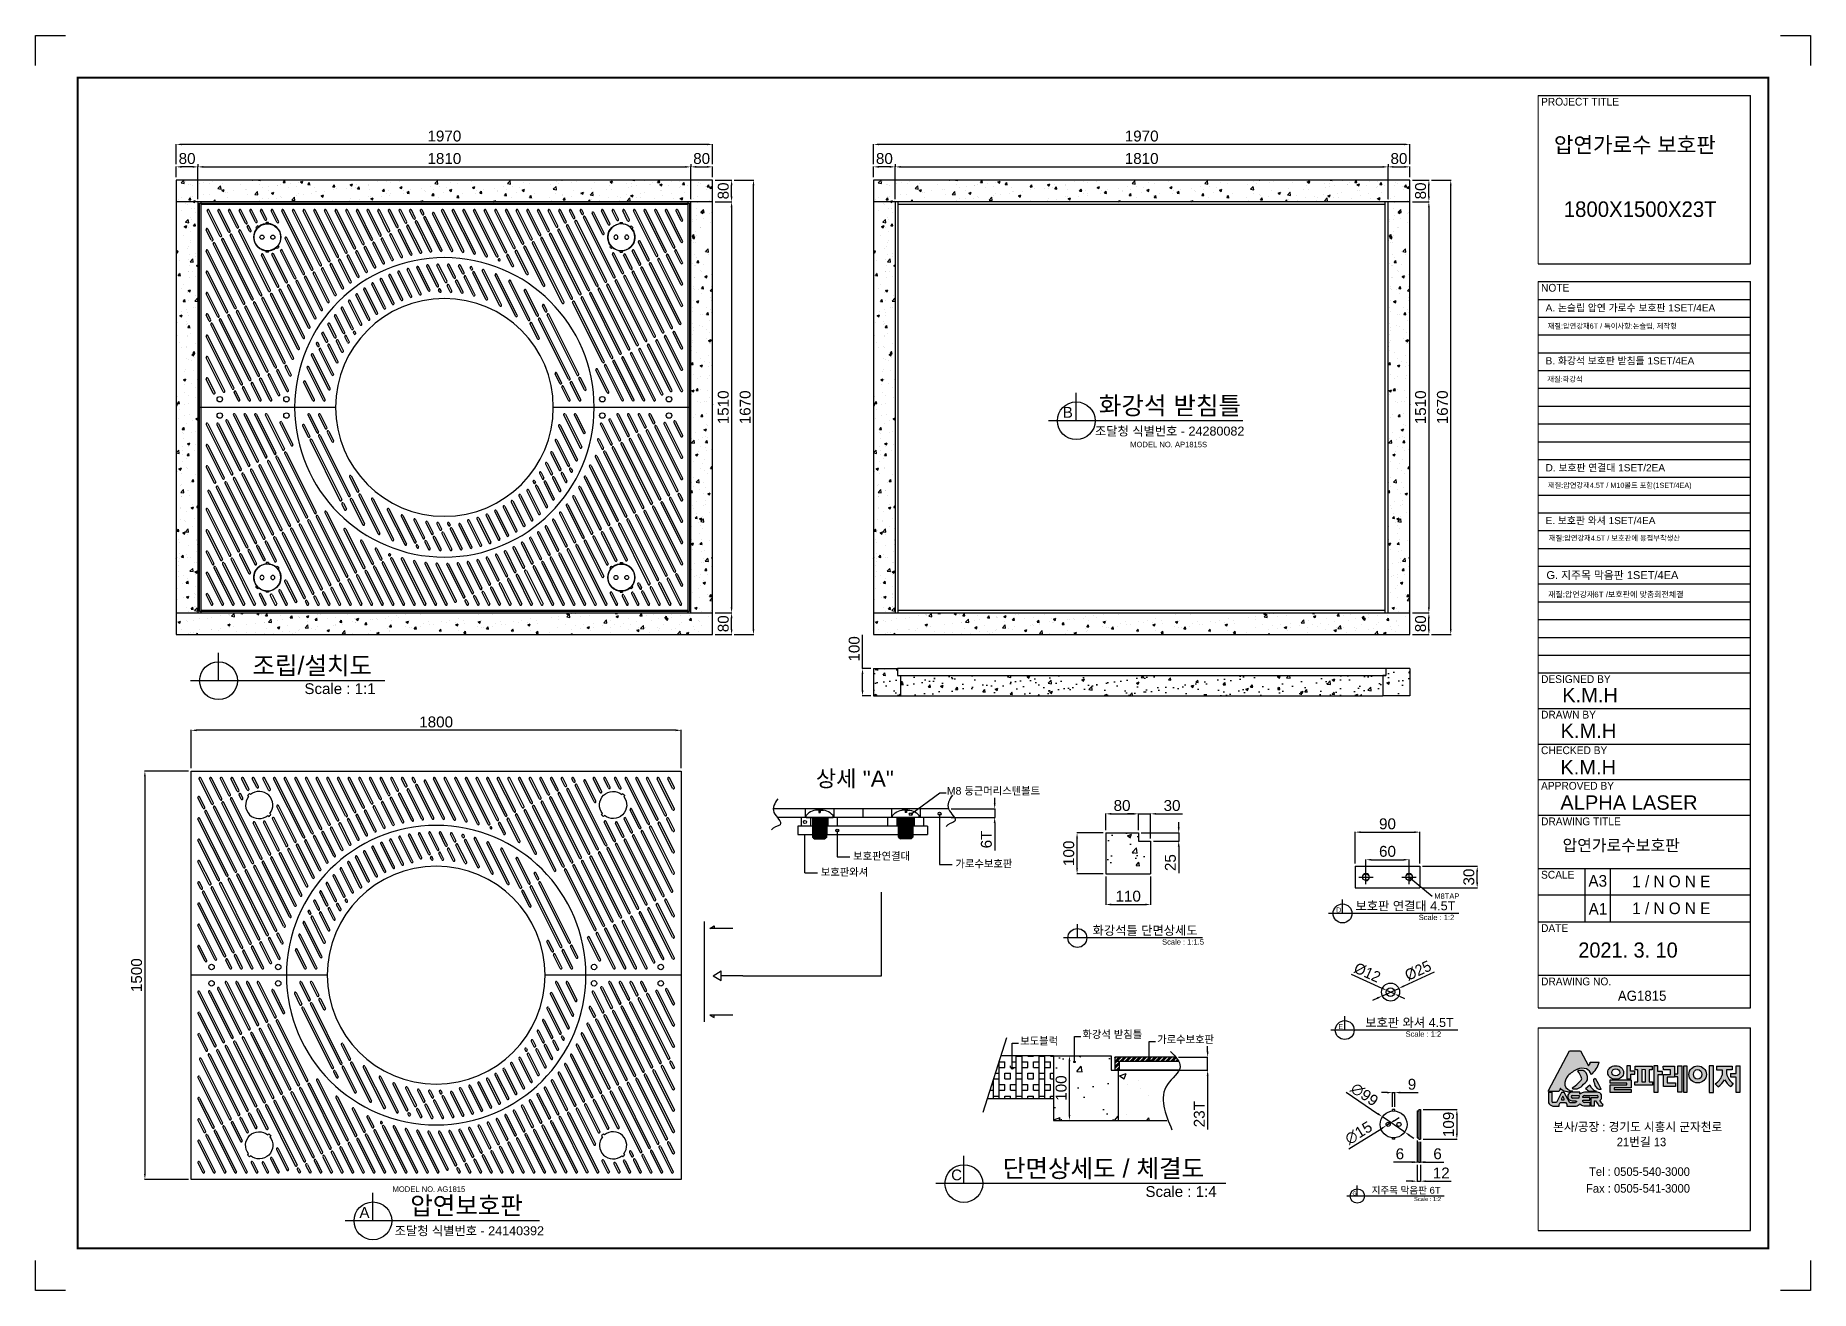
# Model space of a CAD drawing. Header units: millimetres. Extents: x 12320 to 18840, y -49763 to -45153.
import ezdxf
from ezdxf.enums import TextEntityAlignment as Align

# ---------------------------------------------------------------- set-up
doc = ezdxf.new("R2010")
doc.units = ezdxf.units.MM
for name, color, linetype in [('LAYOUT', 7, 'Continuous'), ('TEXT', 7, 'Continuous'), ('받침틀', 251, 'Continuous')]:
    doc.layers.add(name, color=color, linetype=linetype)
doc.styles.add('H', font='')
doc.styles.get("Standard").update_dxf_attribs({"font": 'arial.ttf'})
doc.styles.get('H').set_extended_font_data('Dotum')
doc.dimstyles.new('ISO-25', dxfattribs={"dimtxt": 40, "dimasz": 20, "dimexe": 1.25, "dimexo": 10, "dimgap": 10, "dimtad": 1, "dimdec": 0, "dimtxsty": 'Standard', "dimcen": 2.5, "dimclrd": 3, "dimclre": 3, "dimclrt": 3, "dimadec": 0, "dimazin": 0, "dimtfac": 1, "dimtdec": 0, "dimtmove": 0, "dimatfit": 3, "dimfxl": 0, "dimarcsym": 0})
pattern_1 = [(50, (2935.39, -49436.316), (100.20157, -8.7665), [10.4775, -115.2525]), (355, (2935.39, -49436.32), (-19.3839, 105.0813), [8.382, -92.2023]), (100.45144, (2943.74, -49437.05), (80.8177, 96.31476), [8.9045, -97.9496]), (46.1842, (2935.39, -49408.38), (149.0935, -23.1233), [15.7162, -172.8787]), (96.6356, (2947.82, -49410.3), (130.5723, 136.0844), [13.3568, -146.9246]), (351.1842, (2935.4, -49408.38), (130.5723, 136.0844), [12.573, -138.3029]), (21, (2949.36, -49415.36), (83.3879, -56.24586), [10.4775, -115.2525]), (326, (2949.36, -49415.36), (33.9911, 101.3034), [8.382, -92.202]), (71.45144, (2956.31, -49420.05), (117.379, 45.0575), [8.9045, -97.9495]), (37.5, (2935.393, -49436.316), (1.69873, 46.50527), [0, -91.0844, 0, -93.599, 0, -92.55125]), (7.5, (2935.393, -49436.316), (36.75081, 55.09932), [0, -53.3654, 0, -88.9889, 0, -35.27425]), (327.5, (2904.24, -49436.316), (74.57483, -3.15081), [0, -34.925, 0, -108.966, 0, -144.5895]), (317.5, (2890.27, -49436.316), (81.47105, 13.98457), [0, -45.4025, 0, -72.3646, 0, -102.6795])]

msp = doc.modelspace()

# ---------------------------------------------------------------- texts
at = {"style": 'H'}
for s, height, p in [('PROJECT TITLE', 28.586, (17850.5, -45410.2)), ('압연가로수 보호판', 57.17, (17897.7, -45582.8)), ('1800X1500X23T', 57.173, (17933.9, -45819.2)), ('NOTE', 28.59, (17850.5, -46093.7)), ('DESIGNED BY', 28.586, (17850.5, -47531.2)), ('DRAWN BY', 28.59, (17850.5, -47661.8)), ('CHECKED BY', 28.59, (17850.5, -47792.5)), ('APPROVED BY', 28.586, (17850.5, -47923.2)), ('DRAWING TITLE', 28.586, (17850.5, -48053.9)), ('압연가로수보호판', 42.88, (17929.4, -48148.8)), ('SCALE', 28.59, (17850.5, -48249.9)), ('A3', 42.88, (18024.4, -48279.6)), ('1 / N O N E', 42.879, (18185.6, -48281.5)), ('A1', 42.88, (18025.4, -48382.6)), ('1 / N O N E', 42.879, (18185.6, -48380.4)), ('DATE', 28.59, (17850.5, -48445.9)), ('2021. 3. 10', 55.743, (17987.5, -48540.1)), ('DRAWING NO.', 28.586, (17850.5, -48641.9)), ('AG1815', 37.16, (18132.7, -48698.8)), ('본사/공장 : 경기도 시흥시 군자천로', 31.445, (17895, -49177.7)), ('21번길 13', 31.44, (18128.5, -49233)), ('Tel : 0505-540-3000', 31.445, (18026.8, -49341.9)), ('Fax : 0505-541-3000', 31.445, (18015.6, -49403.5))]:
    msp.add_text(s, height=height, dxfattribs=at).set_placement(p)
for s, height, p in [('A. 논슬립 압연 가로수 보호판 1SET/4EA', 26.4, (17867.4, -46166.3)), ('재질:압연강재6T / 특이사항:논슬립, 제작형', 19.008, (17874.8, -46229.6)), ('B. 화강석 보호판 받침틀 1SET/4EA', 26.4, (17867.4, -46360.7)), ('재질:화강석', 19.01, (17873.3, -46424.8)), ('B', 39.6, (16093.9, -46556.7)), ('조달청 식별번호 - 24280082', 33, (16212, -46622.3)), ('MODEL NO. AP1815S', 20, (16341.3, -46665)), ('D. 보호판 연결대 1SET/2EA', 26.4, (17867.4, -46753.6)), ('재질:압연강재4.5T / M10볼트 포함(1SET/4EA)', 19.008, (17875.4, -46814.4)), ('E. 보호판 와셔 1SET/4EA', 26.4, (17867.4, -46947.6)), ('재질:압연강재4.5T / 보호판에 용접부착생산', 19.008, (17879.1, -47008.4)), ('G. 지주목 막음판 1SET/4EA', 29.04, (17870.2, -47149.4)), ('재질:압연강재6T /보호판에 맞춤회전체결', 20.909, (17876.4, -47216.4)), ('K.M.H', 52.8, (17928.2, -47601.8)), ('K.M.H', 52.8, (17922.2, -47733)), ('K.M.H', 52.8, (17921.3, -47867.1)), ('M8 둥근머리스텐볼트', 27.72, (15667.7, -47941.3)), ('ALPHA LASER', 52.8, (17921.3, -47996.8)), ('보호판연결대', 27.72, (15323.9, -48180.8)), ('가로수보호판', 27.72, (15699.7, -48209)), ('보호판와셔', 27.72, (15205.2, -48239.5)), ('M8TAP', 19.8, (17458.3, -48324.1)), ('D', 18.5, (17098, -48374.3)), ('보도블럭', 27.72, (15937.5, -48859.9)), ('화강석 받침틀', 27.72, (16166, -48835.6)), ('가로수보호판', 27.72, (16440.5, -48854.4)), ('E', 18.5, (17106.1, -48802.8)), ('C', 39.6, (15683.8, -49358.1)), ('MODEL NO. AG1815', 20, (13631.8, -49400.5)), ('A', 39.6, (13510.3, -49496)), ('조달청 식별번호 - 24140392', 33, (13639.6, -49560.1))]:
    msp.add_text(s, height=height).set_placement(p)
at = {"color": 4}
msp.add_text('상세 "A"', height=59.4, dxfattribs=at).set_placement((15186.9, -47912.1))
at = {"layer": 'TEXT'}
for s, height, p in [('화강석 받침틀', 66, (16487.4, -46545.1)), ('조립/설치도', 66, (13336.8, -47500)), ('보호판 연결대 4.5T', 33, (17352.3, -48366.3)), ('보호판 와셔 4.5T', 33, (17367.2, -48794.8)), ('단면상세도 / 체결도', 66, (16243.3, -49347.3)), ('압연보호판', 66, (13903.8, -49484.4))]:
    msp.add_text(s, height=height, dxfattribs=at).set_placement(p, align=Align.CENTER)
for s, height, p in [('Scale : 1:1', 39.6, (13308.4, -47571.8)), ('Scale : 1:2', 19.8, (17401.1, -48402.2)), ('Scale : 1:2', 19.8, (17353, -48830.7)), ('Scale : 1:4', 39.6, (16397.5, -49419.2))]:
    msp.add_text(s, height=height, dxfattribs=at).set_placement(p)

# ---------------------------------------------------------------- blocks, each defined once
blk = doc.blocks.new('*D11')
at = {"color": 3, "lineweight": -2, "transparency": 16777216}
for p, q in [((17167.7, -48194.6), (17167.7, -48077.9)), ((17187.7, -48079.2), (17385.3, -48079.2)), ((17405.3, -48194.6), (17405.3, -48077.9))]:
    blk.add_line(p, q, dxfattribs=at)
at = {"color": 3, "transparency": 16777216}
for points in [[(17187.7, -48075.9), (17187.7, -48082.5), (17167.7, -48079.2)], [(17385.3, -48075.9), (17385.3, -48082.5), (17405.3, -48079.2)]]:
    blk.add_solid(points, dxfattribs=at)
at = {"layer": 'Defpoints', "color": 0, "transparency": 16777216}
for p in [(17405.3, -48079.2), (17167.7, -48204.6), (17405.3, -48204.6)]:
    blk.add_point(p, dxfattribs=at)
at = {"color": 3, "transparency": 16777216, "insert": (17286.5, -48048.8), "char_height": 40, "attachment_point": 5}
blk.add_mtext('90', dxfattribs=at)
blk = doc.blocks.new('*D12')
at = {"color": 3, "lineweight": -2, "transparency": 16777216}
for p, q in [((17415.3, -48204.6), (17617.2, -48204.6)), ((17616, -48263.8), (17616, -48224.6)), ((17415.3, -48283.8), (17617.2, -48283.8))]:
    blk.add_line(p, q, dxfattribs=at)
at = {"color": 3, "transparency": 16777216}
for points in [[(17612.6, -48224.6), (17619.3, -48224.6), (17616, -48204.6)], [(17612.6, -48263.8), (17619.3, -48263.8), (17616, -48283.8)]]:
    blk.add_solid(points, dxfattribs=at)
at = {"layer": 'Defpoints', "color": 0, "transparency": 16777216}
for p in [(17405.3, -48204.6), (17616, -48204.6), (17405.3, -48283.8)]:
    blk.add_point(p, dxfattribs=at)
at = {"color": 3, "transparency": 16777216, "insert": (17585.5, -48244.2), "char_height": 40, "attachment_point": 5, "rotation": 90}
blk.add_mtext('30', dxfattribs=at)
blk = doc.blocks.new('*D13')
at = {"color": 3, "lineweight": -2, "transparency": 16777216}
for p, q in [((17458.1, -48593.8), (17346, -48644.9)), ((17249.5, -48688.8), (17231.3, -48697.1)), ((17267.7, -48680.5), (17327.8, -48653.1))]:
    blk.add_line(p, q, dxfattribs=at)
at = {"color": 3, "transparency": 16777216}
for points in [[(17248.1, -48685.8), (17250.9, -48691.8), (17267.7, -48680.5)], [(17344.6, -48641.8), (17347.4, -48647.9), (17327.8, -48653.1)]]:
    blk.add_solid(points, dxfattribs=at)
at = {"layer": 'Defpoints', "color": 0, "transparency": 16777216}
for p in [(17267.7, -48680.5), (17327.8, -48653.1)]:
    blk.add_point(p, dxfattribs=at)
at = {"color": 3, "transparency": 16777216, "insert": (17398.7, -48587.9), "char_height": 40, "attachment_point": 5, "rotation": 24.48394}
blk.add_mtext('{\\fMS PGothic|b0|i0|c129|p34;%%C25}', dxfattribs=at)
blk = doc.blocks.new('*D14')
at = {"color": 3, "lineweight": -2, "transparency": 16777216}
for p, q in [((17152.9, -48601.3), (17265.1, -48652.1)), ((17312.2, -48673.4), (17283.3, -48660.3)), ((17330.4, -48681.6), (17348.6, -48689.8))]:
    blk.add_line(p, q, dxfattribs=at)
at = {"color": 3, "transparency": 16777216}
for points in [[(17266.5, -48649), (17263.7, -48655.1), (17283.3, -48660.3)], [(17331.8, -48678.6), (17329, -48684.6), (17312.2, -48673.4)]]:
    blk.add_solid(points, dxfattribs=at)
at = {"layer": 'Defpoints', "color": 0, "transparency": 16777216}
for p in [(17283.3, -48660.3), (17312.2, -48673.4)]:
    blk.add_point(p, dxfattribs=at)
at = {"color": 3, "transparency": 16777216, "insert": (17212.2, -48595.2), "char_height": 40, "attachment_point": 5, "rotation": 335.6577}
blk.add_mtext('{\\fMS PGothic|b0|i0|c129|p34;%%C12}', dxfattribs=at)
blk = doc.blocks.new('*D15')
at = {"color": 3, "lineweight": -2, "transparency": 16777216}
for p, q in [((17207.3, -48234.2), (17207.3, -48179.2)), ((17227.3, -48180.4), (17345.7, -48180.4)), ((17365.7, -48234.2), (17365.7, -48179.2))]:
    blk.add_line(p, q, dxfattribs=at)
at = {"color": 3, "transparency": 16777216}
for points in [[(17227.3, -48177.1), (17227.3, -48183.8), (17207.3, -48180.4)], [(17345.7, -48177.1), (17345.7, -48183.8), (17365.7, -48180.4)]]:
    blk.add_solid(points, dxfattribs=at)
at = {"layer": 'Defpoints', "color": 0, "transparency": 16777216}
for p in [(17365.7, -48180.4), (17207.3, -48244.2), (17365.7, -48244.2)]:
    blk.add_point(p, dxfattribs=at)
at = {"color": 3, "transparency": 16777216, "insert": (17286.5, -48150), "char_height": 40, "attachment_point": 5}
blk.add_mtext('60', dxfattribs=at)
blk = doc.blocks.new('A$C36924EFD')
for p, q in [((0, 45), (0, -45)), ((0, 45), (6, 45)), ((6, -45), (6, 45)), ((0, -45), (6, -45))]:
    blk.add_line(p, q)
blk = doc.blocks.new('*D41')
at = {"color": 3, "lineweight": -2, "transparency": 16777216}
for p, q in [((15843.6, -47973.3), (15843.6, -47953.3)), ((15683.9, -47993.3), (15844.9, -47993.3)), ((15683.9, -48025), (15844.9, -48025)), ((15843.6, -47993.3), (15843.6, -48025)), ((15843.6, -48045), (15843.6, -48147))]:
    blk.add_line(p, q, dxfattribs=at)
at = {"color": 3, "transparency": 16777216}
for points in [[(15840.3, -47973.3), (15847, -47973.3), (15843.6, -47993.3)], [(15847, -48045), (15840.3, -48045), (15843.6, -48025)]]:
    blk.add_solid(points, dxfattribs=at)
at = {"layer": 'Defpoints', "color": 0, "transparency": 16777216}
for p in [(15673.9, -47993.3), (15673.9, -48025), (15843.6, -48025)]:
    blk.add_point(p, dxfattribs=at)
at = {"color": 3, "transparency": 16777216, "insert": (15813.2, -48106), "char_height": 40, "attachment_point": 5, "rotation": 90}
blk.add_mtext('6T', dxfattribs=at)
blk = doc.blocks.new('A$C5731754A')
at = {"color": 1}
for p, q in [((-37.5, 0), (-37.5, 5.7)), ((-37.5, 0), (37.5, 0)), ((-20, 0), (-20, -55)), ((-20, 0), (20, 0)), ((-11.2, 19.7), (-11.2, 20.5)), ((-1.9, 19.7), (-11.2, 19.7)), ((-1.9, 19.7), (-1.9, 14.1)), ((-1.9, 14.1), (1.9, 14.1)), ((1.9, 19.7), (1.9, 14.1)), ((1.9, 19.7), (11.2, 19.7)), ((11.2, 19.7), (11.2, 20.5)), ((20, -55), (20, 0)), ((37.5, 0), (37.5, 5.7)), ((-20, -2.5), (20, -2.5)), ((-20, -5), (20, -5)), ((-20, -7.5), (20, -7.5)), ((-20, -7.5), (20, -7.5)), ((-20, -10), (20, -10)), ((-20, -12.5), (20, -12.5)), ((-20, -12.5), (20, -12.5)), ((-20, -15), (20, -15)), ((-20, -17.5), (20, -17.5)), ((-20, -17.5), (20, -17.5)), ((-20, -20), (20, -20)), ((-20, -22.5), (20, -22.5)), ((-20, -22.5), (20, -22.5)), ((-20, -25), (20, -25)), ((-20, -27.5), (20, -27.5)), ((-20, -27.5), (20, -27.5)), ((-20, -30), (20, -30)), ((-20, -32.5), (20, -32.5)), ((-20, -35), (20, -35)), ((-20, -37.5), (20, -37.5)), ((-20, -40), (20, -40)), ((-20, -42.5), (20, -42.5)), ((-20, -45), (20, -45)), ((-20, -47.5), (20, -47.5)), ((-20, -50), (20, -50)), ((-20, -52.5), (20, -52.5)), ((-15, -60), (-20, -55)), ((-20, -55), (20, -55)), ((-17.5, -57.5), (17.5, -57.5)), ((-15, -60), (15, -60)), ((20, -55), (15, -60))]:
    blk.add_line(p, q, dxfattribs=at)
blk.add_arc((0, -30.4), 52, 43.8928, 136.1072, dxfattribs=at)
blk = doc.blocks.new('*D35')
at = {"color": 3, "lineweight": -2, "transparency": 16777216}
for p, q in [((16625.9, -48885.8), (16625.9, -48865.8)), ((16518.6, -48905.8), (16627.1, -48905.8)), ((16529.3, -48953.3), (16627.1, -48953.3)), ((16625.9, -48953.3), (16625.9, -48905.8)), ((16625.9, -48973.3), (16625.9, -49171.9))]:
    blk.add_line(p, q, dxfattribs=at)
at = {"color": 3, "transparency": 16777216}
for points in [[(16622.5, -48885.8), (16629.2, -48885.8), (16625.9, -48905.8)], [(16629.2, -48973.3), (16622.5, -48973.3), (16625.9, -48953.3)]]:
    blk.add_solid(points, dxfattribs=at)
at = {"layer": 'Defpoints', "color": 0, "transparency": 16777216}
for p in [(16508.6, -48905.8), (16519.3, -48953.3), (16625.9, -48905.8)]:
    blk.add_point(p, dxfattribs=at)
at = {"color": 3, "transparency": 16777216, "insert": (16595.4, -49115.2), "char_height": 40, "attachment_point": 5, "rotation": 90}
blk.add_mtext('23T', dxfattribs=at)
blk = doc.blocks.new('*D16')
at = {"color": 3, "lineweight": -2, "transparency": 16777216}
for p, q in [((16070.2, -48900.5), (16119.5, -48900.5)), ((16118.3, -49118.1), (16118.3, -48920.5)), ((16070.2, -49138.1), (16119.5, -49138.1))]:
    blk.add_line(p, q, dxfattribs=at)
at = {"color": 3, "transparency": 16777216}
for points in [[(16114.9, -48920.5), (16121.6, -48920.5), (16118.3, -48900.5)], [(16114.9, -49118.1), (16121.6, -49118.1), (16118.3, -49138.1)]]:
    blk.add_solid(points, dxfattribs=at)
at = {"layer": 'Defpoints', "color": 0, "transparency": 16777216}
for p in [(16060.2, -48900.5), (16118.3, -48900.5), (16060.2, -49138.1)]:
    blk.add_point(p, dxfattribs=at)
at = {"color": 3, "transparency": 16777216, "insert": (16087.8, -49019.3), "char_height": 40, "attachment_point": 5, "rotation": 90}
blk.add_mtext('100', dxfattribs=at)
blk = doc.blocks.new('*D4')
at = {"color": 3, "lineweight": -2, "transparency": 16777216}
for p, q in [((4626.4, -55239.4), (4626.4, -55199.8)), ((4686.4, -55201), (4646.4, -55201)), ((4706.4, -55319.4), (4706.4, -55199.8))]:
    blk.add_line(p, q, dxfattribs=at)
at = {"color": 3, "transparency": 16777216}
for points in [[(4646.4, -55197.7), (4646.4, -55204.3), (4626.4, -55201)], [(4686.4, -55197.7), (4686.4, -55204.3), (4706.4, -55201)]]:
    blk.add_solid(points, dxfattribs=at)
at = {"layer": 'Defpoints', "color": 0, "transparency": 16777216}
for p in [(4626.4, -55201), (4626.4, -55249.4), (4706.4, -55329.4)]:
    blk.add_point(p, dxfattribs=at)
at = {"color": 3, "transparency": 16777216, "insert": (4666.4, -55170.6), "char_height": 40, "attachment_point": 5}
blk.add_mtext('80', dxfattribs=at)
blk = doc.blocks.new('*D5')
at = {"color": 3, "lineweight": -2, "transparency": 16777216}
for p, q in [((4706.4, -55191), (4706.4, -55199.8)), ((4726.4, -55201), (6496.4, -55201)), ((6516.4, -55319.4), (6516.4, -55199.8))]:
    blk.add_line(p, q, dxfattribs=at)
at = {"color": 3, "transparency": 16777216}
for points in [[(4726.4, -55197.7), (4726.4, -55204.3), (4706.4, -55201)], [(6496.4, -55197.7), (6496.4, -55204.3), (6516.4, -55201)]]:
    blk.add_solid(points, dxfattribs=at)
at = {"layer": 'Defpoints', "color": 0, "transparency": 16777216}
for p in [(4706.4, -55201), (6516.4, -55201), (6516.4, -55329.4)]:
    blk.add_point(p, dxfattribs=at)
at = {"color": 3, "transparency": 16777216, "insert": (5611.4, -55170.6), "char_height": 40, "attachment_point": 5}
blk.add_mtext('1810', dxfattribs=at)
blk = doc.blocks.new('*D6')
at = {"color": 3, "lineweight": -2, "transparency": 16777216}
for p, q in [((6516.4, -55191), (6516.4, -55199.8)), ((6536.4, -55201), (6576.4, -55201)), ((6596.4, -55239.4), (6596.4, -55199.8))]:
    blk.add_line(p, q, dxfattribs=at)
at = {"color": 3, "transparency": 16777216}
for points in [[(6536.4, -55197.7), (6536.4, -55204.3), (6516.4, -55201)], [(6576.4, -55197.7), (6576.4, -55204.3), (6596.4, -55201)]]:
    blk.add_solid(points, dxfattribs=at)
at = {"layer": 'Defpoints', "color": 0, "transparency": 16777216}
for p in [(6516.4, -55201), (6596.4, -55201), (6596.4, -55249.4)]:
    blk.add_point(p, dxfattribs=at)
at = {"color": 3, "transparency": 16777216, "insert": (6556.4, -55170.6), "char_height": 40, "attachment_point": 5}
blk.add_mtext('80', dxfattribs=at)
blk = doc.blocks.new('*D2')
at = {"color": 3, "lineweight": -2, "transparency": 16777216}
for p, q in [((4626.4, -55191), (4626.4, -55117.1)), ((6576.4, -55118.4), (4646.4, -55118.4)), ((6596.4, -55191), (6596.4, -55117.1))]:
    blk.add_line(p, q, dxfattribs=at)
at = {"color": 3, "transparency": 16777216}
for points in [[(4646.4, -55115.1), (4646.4, -55121.7), (4626.4, -55118.4)], [(6576.4, -55115.1), (6576.4, -55121.7), (6596.4, -55118.4)]]:
    blk.add_solid(points, dxfattribs=at)
at = {"layer": 'Defpoints', "color": 0, "transparency": 16777216}
for p in [(4626.4, -55118.4), (4626.4, -55201), (6596.4, -55201)]:
    blk.add_point(p, dxfattribs=at)
at = {"color": 3, "transparency": 16777216, "insert": (5611.4, -55088), "char_height": 40, "attachment_point": 5}
blk.add_mtext('1970', dxfattribs=at)
blk = doc.blocks.new('*D7')
at = {"color": 3, "lineweight": -2, "transparency": 16777216}
for p, q in [((6606.4, -55249.4), (6667.6, -55249.4)), ((6666.4, -55309.4), (6666.4, -55269.4)), ((6606.4, -55329.4), (6667.6, -55329.4))]:
    blk.add_line(p, q, dxfattribs=at)
at = {"color": 3, "transparency": 16777216}
for points in [[(6663.1, -55269.4), (6669.7, -55269.4), (6666.4, -55249.4)], [(6663.1, -55309.4), (6669.7, -55309.4), (6666.4, -55329.4)]]:
    blk.add_solid(points, dxfattribs=at)
at = {"layer": 'Defpoints', "color": 0, "transparency": 16777216}
for p in [(6596.4, -55249.4), (6666.4, -55249.4), (6596.4, -55329.4)]:
    blk.add_point(p, dxfattribs=at)
at = {"color": 3, "transparency": 16777216, "insert": (6636, -55289.4), "char_height": 40, "attachment_point": 5, "rotation": 90}
blk.add_mtext('80', dxfattribs=at)
blk = doc.blocks.new('*D8')
at = {"color": 3, "lineweight": -2, "transparency": 16777216}
for p, q in [((6647, -55329.4), (6667.6, -55329.4)), ((6666.4, -55349.4), (6666.4, -56819.4)), ((6606.4, -56839.4), (6667.6, -56839.4))]:
    blk.add_line(p, q, dxfattribs=at)
at = {"color": 3, "transparency": 16777216}
for points in [[(6663.1, -55349.4), (6669.7, -55349.4), (6666.4, -55329.4)], [(6663.1, -56819.4), (6669.7, -56819.4), (6666.4, -56839.4)]]:
    blk.add_solid(points, dxfattribs=at)
at = {"layer": 'Defpoints', "color": 0, "transparency": 16777216}
for p in [(6637, -55329.4), (6596.4, -56839.4), (6666.4, -56839.4)]:
    blk.add_point(p, dxfattribs=at)
at = {"color": 3, "transparency": 16777216, "insert": (6636, -56084.4), "char_height": 40, "attachment_point": 5, "rotation": 90}
blk.add_mtext('1510', dxfattribs=at)
blk = doc.blocks.new('*D9')
at = {"color": 3, "lineweight": -2, "transparency": 16777216}
for p, q in [((6656.4, -56839.4), (6665.1, -56839.4)), ((6666.4, -56899.4), (6666.4, -56859.4)), ((6606.4, -56919.4), (6667.6, -56919.4))]:
    blk.add_line(p, q, dxfattribs=at)
at = {"color": 3, "transparency": 16777216}
for points in [[(6663.1, -56859.4), (6669.7, -56859.4), (6666.4, -56839.4)], [(6663.1, -56899.4), (6669.7, -56899.4), (6666.4, -56919.4)]]:
    blk.add_solid(points, dxfattribs=at)
at = {"layer": 'Defpoints', "color": 0, "transparency": 16777216}
for p in [(6666.4, -56839.4), (6666.4, -56839.4), (6596.4, -56919.4)]:
    blk.add_point(p, dxfattribs=at)
at = {"color": 3, "transparency": 16777216, "insert": (6636, -56879.4), "char_height": 40, "attachment_point": 5, "rotation": 90}
blk.add_mtext('80', dxfattribs=at)
blk = doc.blocks.new('*D3')
at = {"color": 3, "lineweight": -2, "transparency": 16777216}
for p, q in [((6676.4, -55249.4), (6747.9, -55249.4)), ((6746.7, -56899.4), (6746.7, -55269.4)), ((6676.4, -56919.4), (6747.9, -56919.4))]:
    blk.add_line(p, q, dxfattribs=at)
at = {"color": 3, "transparency": 16777216}
for points in [[(6743.4, -55269.4), (6750, -55269.4), (6746.7, -55249.4)], [(6743.4, -56899.4), (6750, -56899.4), (6746.7, -56919.4)]]:
    blk.add_solid(points, dxfattribs=at)
at = {"layer": 'Defpoints', "color": 0, "transparency": 16777216}
for p in [(6666.4, -55249.4), (6746.7, -55249.4), (6666.4, -56919.4)]:
    blk.add_point(p, dxfattribs=at)
at = {"color": 3, "transparency": 16777216, "insert": (6716.3, -56084.4), "char_height": 40, "attachment_point": 5, "rotation": 90}
blk.add_mtext('1670', dxfattribs=at)
blk = doc.blocks.new('*D21')
at = {"color": 3, "lineweight": -2, "transparency": 16777216}
for p, q in [((15358.1, -47478.3), (15358.1, -47353.8)), ((15388.5, -47478.3), (15356.9, -47478.3)), ((15358.1, -47558.3), (15358.1, -47498.3)), ((15388.5, -47578.3), (15356.9, -47578.3))]:
    blk.add_line(p, q, dxfattribs=at)
at = {"color": 3, "transparency": 16777216}
for points in [[(15354.8, -47498.3), (15361.5, -47498.3), (15358.1, -47478.3)], [(15354.8, -47558.3), (15361.5, -47558.3), (15358.1, -47578.3)]]:
    blk.add_solid(points, dxfattribs=at)
at = {"layer": 'Defpoints', "color": 0, "transparency": 16777216}
for p in [(15358.1, -47478.3), (15398.5, -47478.3), (15398.5, -47578.3)]:
    blk.add_point(p, dxfattribs=at)
at = {"color": 3, "transparency": 16777216, "insert": (15327.7, -47406), "char_height": 40, "attachment_point": 5, "rotation": 90}
blk.add_mtext('100', dxfattribs=at)
blk = doc.blocks.new('*D24')
at = {"color": 3, "lineweight": -2, "transparency": 16777216}
for p, q in [((16880.3, -24788.6), (16997.3, -24868.4)), ((17095.6, -24935.4), (17013.8, -24879.6)), ((17112.1, -24946.7), (17128.6, -24958))]:
    blk.add_line(p, q, dxfattribs=at)
at = {"color": 3, "transparency": 16777216}
for points in [[(16999.2, -24865.6), (16995.4, -24871.1), (17013.8, -24879.6)], [(17114, -24944), (17110.2, -24949.5), (17095.6, -24935.4)]]:
    blk.add_solid(points, dxfattribs=at)
at = {"layer": 'Defpoints', "color": 0, "transparency": 16777216}
for p in [(17013.8, -24879.6), (17095.6, -24935.4)]:
    blk.add_point(p, dxfattribs=at)
at = {"color": 3, "transparency": 16777216, "insert": (16947.7, -24797.7), "char_height": 40, "attachment_point": 5, "rotation": 325.69711}
blk.add_mtext('∅99', dxfattribs=at)
blk = doc.blocks.new('*D25')
at = {"color": 3, "lineweight": -2, "transparency": 16777216}
for p, q in [((17041.1, -24903.6), (17028.3, -24911.5)), ((17058.1, -24893.1), (17075.1, -24882.5)), ((16890.7, -24996.7), (17011.3, -24922))]:
    blk.add_line(p, q, dxfattribs=at)
at = {"color": 3, "transparency": 16777216}
for points in [[(17056.3, -24890.2), (17059.8, -24895.9), (17041.1, -24903.6)], [(17009.6, -24919.2), (17013.1, -24924.8), (17028.3, -24911.5)]]:
    blk.add_solid(points, dxfattribs=at)
at = {"layer": 'Defpoints', "color": 0, "transparency": 16777216}
for p in [(17041.1, -24903.6), (17028.3, -24911.5)]:
    blk.add_point(p, dxfattribs=at)
at = {"color": 3, "transparency": 16777216, "insert": (16926.5, -24938.8), "char_height": 40, "attachment_point": 5, "rotation": 31.77251}
blk.add_mtext('∅15', dxfattribs=at)
blk = doc.blocks.new('*D26')
at = {"color": 3, "lineweight": -2, "transparency": 16777216}
for p, q in [((17030.2, -24790.5), (17010.2, -24790.5)), ((17050.2, -24843), (17050.2, -24789.2)), ((17050.2, -24790.5), (17059.2, -24790.5)), ((17059.2, -24843), (17059.2, -24789.2)), ((17079.2, -24790.5), (17145.5, -24790.5))]:
    blk.add_line(p, q, dxfattribs=at)
at = {"color": 3, "transparency": 16777216}
for points in [[(17030.2, -24787.2), (17030.2, -24793.8), (17050.2, -24790.5)], [(17079.2, -24787.2), (17079.2, -24793.8), (17059.2, -24790.5)]]:
    blk.add_solid(points, dxfattribs=at)
at = {"layer": 'Defpoints', "color": 0, "transparency": 16777216}
for p in [(17059.2, -24790.5), (17050.2, -24853), (17059.2, -24853)]:
    blk.add_point(p, dxfattribs=at)
at = {"color": 3, "transparency": 16777216, "insert": (17122.4, -24760.1), "char_height": 40, "attachment_point": 5}
blk.add_mtext('9', dxfattribs=at)
blk = doc.blocks.new('*D27')
at = {"color": 3, "lineweight": -2, "transparency": 16777216}
for p, q in [((17163.1, -24853), (17288.5, -24853)), ((17287.2, -24873), (17287.2, -24942)), ((17163.1, -24962), (17288.5, -24962))]:
    blk.add_line(p, q, dxfattribs=at)
at = {"color": 3, "transparency": 16777216}
for points in [[(17283.9, -24873), (17290.5, -24873), (17287.2, -24853)], [(17283.9, -24942), (17290.5, -24942), (17287.2, -24962)]]:
    blk.add_solid(points, dxfattribs=at)
at = {"layer": 'Defpoints', "color": 0, "transparency": 16777216}
for p in [(17153.1, -24853), (17153.1, -24962), (17287.2, -24962)]:
    blk.add_point(p, dxfattribs=at)
at = {"color": 3, "transparency": 16777216, "insert": (17256.8, -24907.5), "char_height": 40, "attachment_point": 5, "rotation": 90}
blk.add_mtext('109', dxfattribs=at)
blk = doc.blocks.new('*D28')
at = {"color": 3, "lineweight": -2, "transparency": 16777216}
for p, q in [((17147.1, -24972), (17147.1, -25047.3)), ((17153.1, -24972), (17153.1, -25047.3)), ((17127.1, -25046), (17107.1, -25046)), ((17147.1, -25046), (17153.1, -25046)), ((17173.1, -25046), (17239.5, -25046))]:
    blk.add_line(p, q, dxfattribs=at)
at = {"color": 3, "transparency": 16777216}
for points in [[(17127.1, -25042.7), (17127.1, -25049.3), (17147.1, -25046)], [(17173.1, -25042.7), (17173.1, -25049.3), (17153.1, -25046)]]:
    blk.add_solid(points, dxfattribs=at)
at = {"layer": 'Defpoints', "color": 0, "transparency": 16777216}
for p in [(17147.1, -24962), (17153.1, -24962), (17153.1, -25046)]:
    blk.add_point(p, dxfattribs=at)
at = {"color": 3, "transparency": 16777216, "insert": (17216.3, -25015.6), "char_height": 40, "attachment_point": 5}
blk.add_mtext('6', dxfattribs=at)
blk = doc.blocks.new('*D29')
at = {"color": 3, "lineweight": -2, "transparency": 16777216}
for p, q in [((17141.1, -24967), (17141.1, -25047.3)), ((17147.1, -24972), (17147.1, -25047.3)), ((17121.1, -25046), (17054.7, -25046)), ((17147.1, -25046), (17141.1, -25046)), ((17167.1, -25046), (17187.1, -25046))]:
    blk.add_line(p, q, dxfattribs=at)
at = {"color": 3, "transparency": 16777216}
for points in [[(17121.1, -25042.7), (17121.1, -25049.3), (17141.1, -25046)], [(17167.1, -25042.7), (17167.1, -25049.3), (17147.1, -25046)]]:
    blk.add_solid(points, dxfattribs=at)
at = {"layer": 'Defpoints', "color": 0, "transparency": 16777216}
for p in [(17141.1, -24957), (17147.1, -24962), (17141.1, -25046)]:
    blk.add_point(p, dxfattribs=at)
at = {"color": 3, "transparency": 16777216, "insert": (17077.9, -25015.6), "char_height": 40, "attachment_point": 5}
blk.add_mtext('6', dxfattribs=at)
blk = doc.blocks.new('*D30')
at = {"color": 3, "lineweight": -2, "transparency": 16777216}
for p, q in [((17141.1, -25056), (17141.1, -25117.3)), ((17153.1, -25056), (17153.1, -25117.3)), ((17121.1, -25116), (17101.1, -25116)), ((17141.1, -25116), (17153.1, -25116)), ((17173.1, -25116), (17266.2, -25116))]:
    blk.add_line(p, q, dxfattribs=at)
at = {"color": 3, "transparency": 16777216}
for points in [[(17121.1, -25112.7), (17121.1, -25119.3), (17141.1, -25116)], [(17173.1, -25112.7), (17173.1, -25119.3), (17153.1, -25116)]]:
    blk.add_solid(points, dxfattribs=at)
at = {"layer": 'Defpoints', "color": 0, "transparency": 16777216}
for p in [(17141.1, -25046), (17153.1, -25046), (17153.1, -25116)]:
    blk.add_point(p, dxfattribs=at)
at = {"color": 3, "transparency": 16777216, "insert": (17229.7, -25085.9), "char_height": 40, "attachment_point": 5}
blk.add_mtext('12', dxfattribs=at)
blk = doc.blocks.new('A$C6562381F')
for p, q in [((4.5, 54.5), (-4.5, 54.5)), ((-4.5, 49.3), (-4.5, 54.5)), ((4.5, 49.3), (4.5, 54.5)), ((-4.5, -54.5), (-4.5, -49.3)), ((4.5, -54.5), (-4.5, -54.5)), ((4.5, -54.5), (4.5, -49.3))]:
    blk.add_line(p, q)
for centre, radius in [((0, 0), 49.5), ((-20, 0), 7.5), ((20, 0), 7.5)]:
    blk.add_circle(centre, radius)
blk = doc.blocks.new('*D36')
at = {"color": 3, "lineweight": -2, "transparency": 16777216}
for p, q in [((-175, 264.3), (-271.6, 264.3)), ((-270.3, 134.3), (-270.3, 244.3)), ((-175, 114.3), (-271.6, 114.3))]:
    blk.add_line(p, q, dxfattribs=at)
at = {"color": 3, "transparency": 16777216}
for points in [[(-267, 244.3), (-273.6, 244.3), (-270.3, 264.3)], [(-273.6, 134.3), (-267, 134.3), (-270.3, 114.3)]]:
    blk.add_solid(points, dxfattribs=at)
at = {"layer": 'Defpoints', "color": 0, "transparency": 16777216}
for p in [(-270.3, 264.3), (-165, 264.3), (-165, 114.3)]:
    blk.add_point(p, dxfattribs=at)
at = {"color": 3, "transparency": 16777216, "insert": (-300.7, 189.3), "char_height": 40, "attachment_point": 5, "rotation": 90}
blk.add_mtext('100', dxfattribs=at)
blk = doc.blocks.new('*D37')
at = {"color": 3, "lineweight": -2, "transparency": 16777216}
for p, q in [((-165, 104.3), (-165, 0)), ((0, 104.3), (0, 0)), ((-145, 1.2), (-20, 1.2))]:
    blk.add_line(p, q, dxfattribs=at)
at = {"color": 3, "transparency": 16777216}
for points in [[(-145, 4.6), (-145, -2.1), (-165, 1.2)], [(-20, -2.1), (-20, 4.6), (0, 1.2)]]:
    blk.add_solid(points, dxfattribs=at)
at = {"layer": 'Defpoints', "color": 0, "transparency": 16777216}
for p in [(-165, 114.3), (0, 114.3), (0, 1.2)]:
    blk.add_point(p, dxfattribs=at)
at = {"color": 3, "transparency": 16777216, "insert": (-82.5, 31.7), "char_height": 40, "attachment_point": 5}
blk.add_mtext('110', dxfattribs=at)
blk = doc.blocks.new('*D38')
at = {"color": 3, "lineweight": -2, "transparency": 16777216}
for p, q in [((-165, 274.3), (-165, 335.5)), ((-145, 334.3), (-65, 334.3)), ((-45, 274.3), (-45, 335.5))]:
    blk.add_line(p, q, dxfattribs=at)
at = {"color": 3, "transparency": 16777216}
for points in [[(-145, 337.6), (-145, 330.9), (-165, 334.3)], [(-65, 330.9), (-65, 337.6), (-45, 334.3)]]:
    blk.add_solid(points, dxfattribs=at)
at = {"layer": 'Defpoints', "color": 0, "transparency": 16777216}
for p in [(-45, 334.3), (-165, 264.3), (-45, 264.3)]:
    blk.add_point(p, dxfattribs=at)
at = {"color": 3, "transparency": 16777216, "insert": (-105, 364.7), "char_height": 40, "attachment_point": 5}
blk.add_mtext('80', dxfattribs=at)
blk = doc.blocks.new('*D39')
at = {"color": 3, "lineweight": -2, "transparency": 16777216}
for p, q in [((-65, 334.3), (-85, 334.3)), ((-45, 274.3), (-45, 335.5)), ((-45, 334.3), (0, 334.3)), ((0, 244.3), (0, 335.5)), ((20, 334.3), (117.1, 334.3))]:
    blk.add_line(p, q, dxfattribs=at)
at = {"color": 3, "transparency": 16777216}
for points in [[(-65, 330.9), (-65, 337.6), (-45, 334.3)], [(20, 337.6), (20, 330.9), (0, 334.3)]]:
    blk.add_solid(points, dxfattribs=at)
at = {"layer": 'Defpoints', "color": 0, "transparency": 16777216}
for p in [(0, 334.3), (-45, 264.3), (0, 234.3)]:
    blk.add_point(p, dxfattribs=at)
at = {"color": 3, "transparency": 16777216, "insert": (78.6, 364.7), "char_height": 40, "attachment_point": 5}
blk.add_mtext('30', dxfattribs=at)
blk = doc.blocks.new('*D40')
at = {"color": 3, "lineweight": -2, "transparency": 16777216}
for p, q in [((-35, 264.3), (104.4, 264.3)), ((103.1, 284.3), (103.1, 304.3)), ((103.1, 264.3), (103.1, 234.3)), ((10, 234.3), (104.4, 234.3)), ((103.1, 214.3), (103.1, 116))]:
    blk.add_line(p, q, dxfattribs=at)
at = {"color": 3, "transparency": 16777216}
for points in [[(99.8, 284.3), (106.5, 284.3), (103.1, 264.3)], [(106.5, 214.3), (99.8, 214.3), (103.1, 234.3)]]:
    blk.add_solid(points, dxfattribs=at)
at = {"layer": 'Defpoints', "color": 0, "transparency": 16777216}
for p in [(-45, 264.3), (0, 234.3), (103.1, 234.3)]:
    blk.add_point(p, dxfattribs=at)
at = {"color": 3, "transparency": 16777216, "insert": (72.7, 155.1), "char_height": 40, "attachment_point": 5, "rotation": 90}
blk.add_mtext('25', dxfattribs=at)
blk = doc.blocks.new('AG1815')
for p, q in [((17607.6, -48652.7), (17607.6, -47902.7)), ((17607.6, -47902.7), (19407.6, -47902.7)), ((19407.6, -47902.7), (19407.6, -48652.7)), ((17682.9, -48023.4), (17636.6, -47930.8)), ((17689.2, -48020.3), (17642.9, -47927.7)), ((17714.2, -48007.8), (17675.8, -47930.8)), ((17720.5, -48004.6), (17682, -47927.7)), ((17745.5, -47992.1), (17714.9, -47930.8)), ((17751.8, -47989), (17721.2, -47927.7)), ((17776.8, -47976.5), (17754, -47930.8)), ((17783.1, -47973.3), (17760.3, -47927.7)), ((17813.7, -47971.8), (17793.2, -47930.8)), ((17819.9, -47968.7), (17799.4, -47927.7)), ((17848.5, -47963.3), (17832.3, -47930.8)), ((17854.8, -47960.2), (17838.6, -47927.7)), ((17892.4, -47972.8), (17871.4, -47930.8)), ((17898.7, -47969.7), (17877.7, -47927.7)), ((18018.7, -48147.1), (17910.6, -47930.8)), ((18025, -48144), (17916.8, -47927.7)), ((18050, -48131.5), (17949.7, -47930.8)), ((18056.3, -48128.4), (17955.9, -47927.7)), ((18081.3, -48115.8), (17988.8, -47930.8)), ((18087.6, -48112.7), (17995.1, -47927.7)), ((18112.6, -48100.2), (18028, -47930.8)), ((18118.9, -48097.1), (18034.2, -47927.7)), ((18143.9, -48084.5), (18067.1, -47930.8)), ((18150.2, -48081.4), (18073.3, -47927.7)), ((18175.2, -48068.9), (18106.2, -47930.8)), ((18181.5, -48065.8), (18112.5, -47927.7)), ((18206.5, -48053.2), (18145.3, -47930.8)), ((18212.8, -48050.1), (18151.6, -47927.7)), ((18237.8, -48037.6), (18184.5, -47930.8)), ((18244.1, -48034.4), (18190.7, -47927.7)), ((18269.2, -48021.9), (18223.6, -47930.8)), ((18275.4, -48018.8), (18229.9, -47927.7)), ((18300.5, -48006.3), (18262.7, -47930.8)), ((18306.7, -48003.1), (18269, -47927.7)), ((18331.7, -47990.6), (18301.9, -47930.8)), ((18338, -47987.4), (18308.1, -47927.7)), ((18363.1, -47975), (18341, -47930.8)), ((18369.3, -47971.8), (18347.3, -47927.7)), ((18424.2, -48081.6), (18376, -47985.3)), ((18394.4, -47959.3), (18380.1, -47930.8)), ((18400.6, -47956.2), (18386.4, -47927.7)), ((18454.8, -48080.1), (18401.1, -47972.7)), ((18461, -48077), (18407.3, -47969.6)), ((18425.7, -47943.7), (18419.3, -47930.8)), ((18431.9, -47940.5), (18425.5, -47927.7)), ((18492.8, -48077.9), (18432.4, -47957.1)), ((18499.1, -48074.8), (18438.6, -47953.9)), ((18532.1, -48078.2), (18463.7, -47941.4)), ((18538.4, -48075.1), (18470, -47938.3)), ((18572.8, -48081.4), (18497.5, -47930.8)), ((18579.1, -48078.3), (18503.8, -47927.7)), ((18615.2, -48087.9), (18536.7, -47930.8)), ((18621.4, -48084.7), (18542.9, -47927.7)), ((18659.4, -48098.1), (18575.8, -47930.8)), ((18665.7, -48095), (18582, -47927.7)), ((18698.8, -48098.7), (18614.9, -47930.8)), ((18705.1, -48095.6), (18621.2, -47927.7)), ((18730.2, -48083), (18654.1, -47930.8)), ((18736.4, -48079.9), (18660.3, -47927.7)), ((18761.5, -48067.4), (18693.2, -47930.8)), ((18767.7, -48064.3), (18699.4, -47927.7)), ((18792.8, -48051.7), (18732.3, -47930.8)), ((18799, -48048.6), (18738.6, -47927.7)), ((18824.1, -48036.1), (18771.4, -47930.8)), ((18830.3, -48033), (18777.7, -47927.7)), ((18855.4, -48020.4), (18810.6, -47930.8)), ((18861.6, -48017.3), (18816.8, -47927.7)), ((18886.7, -48004.8), (18849.7, -47930.8)), ((18892.9, -48001.6), (18856, -47927.7)), ((18918, -47989.1), (18888.8, -47930.8)), ((18924.2, -47986), (18895.1, -47927.7)), ((18949.3, -47973.5), (18928, -47930.8)), ((18955.5, -47970.3), (18934.2, -47927.7)), ((19072.2, -48203.6), (18962.3, -47983.8)), ((18980.6, -47957.8), (18967.1, -47930.8)), ((18986.9, -47954.7), (18973.4, -47927.7)), ((19097.2, -48191.1), (18987.3, -47971.2)), ((19103.5, -48188), (18993.6, -47968.1)), ((19011.9, -47942.2), (19006.2, -47930.8)), ((19018.2, -47939), (19012.5, -47927.7)), ((19128.5, -48175.5), (19018.6, -47955.6)), ((19134.8, -48172.3), (19024.9, -47952.5)), ((19088, -48016.1), (19049.9, -47939.9)), ((19094.3, -48013), (19056.2, -47936.8)), ((19109.6, -47981), (19084.5, -47930.8)), ((19115.8, -47977.9), (19090.8, -47927.7)), ((19140.7, -47964.9), (19123.6, -47930.8)), ((19146.9, -47961.8), (19129.9, -47927.7)), ((19180.8, -47967), (19162.8, -47930.8)), ((19187.1, -47963.9), (19169, -47927.7)), ((19285.1, -48097.2), (19201.9, -47930.8)), ((19291.3, -48094.1), (19208.1, -47927.7)), ((19316.4, -48081.5), (19241, -47930.8)), ((19322.6, -48078.4), (19247.3, -47927.7)), ((19347.7, -48065.9), (19280.1, -47930.8)), ((19353.9, -48062.8), (19286.4, -47927.7)), ((19376.3, -48044.9), (19319.3, -47930.8)), ((19382.6, -48041.8), (19325.5, -47927.7)), ((19376.3, -47966.7), (19358.4, -47930.8)), ((19382.6, -47963.6), (19364.7, -47927.7)), ((17651.6, -48039.1), (17632.6, -48001)), ((17657.9, -48035.9), (17638.9, -47997.9)), ((17774.5, -48269.2), (17664.6, -48049.4)), ((17799.6, -48256.7), (17689.6, -48036.8)), ((17805.8, -48253.6), (17695.9, -48033.7)), ((17830.9, -48241.1), (17720.9, -48021.2)), ((17837.1, -48237.9), (17727.2, -48018.1)), ((17862.2, -48225.4), (17752.3, -48005.5)), ((17868.4, -48222.3), (17758.5, -48002.4)), ((17791.4, -48005.6), (17783.6, -47989.9)), ((17797.7, -48002.5), (17789.8, -47986.7)), ((17987.4, -48162.8), (17922.4, -48032.8)), ((17993.7, -48159.7), (17928.7, -48029.6)), ((18287.4, -48121), (18250.8, -48047.9)), ((18313.9, -48111.3), (18275.9, -48035.3)), ((18320.1, -48108.2), (18282.1, -48032.2)), ((18347.5, -48100.4), (18307.2, -48019.7)), ((18353.8, -48097.3), (18313.4, -48016.6)), ((18382.2, -48091.5), (18338.5, -48004)), ((18388.5, -48088.4), (18344.7, -48000.9)), ((18418, -48084.7), (18369.8, -47988.4)), ((18940.7, -48269.4), (18830.8, -48049.5)), ((18947, -48266.2), (18837, -48046.4)), ((18972, -48253.7), (18862.1, -48033.8)), ((18978.3, -48250.6), (18868.3, -48030.7)), ((19003.3, -48238.1), (18893.4, -48018.2)), ((19009.6, -48234.9), (18899.6, -48015.1)), ((19034.6, -48222.4), (18924.7, -48002.5)), ((19040.9, -48219.3), (18931, -47999.4)), ((19065.9, -48206.8), (18956, -47986.9)), ((19253.8, -48112.8), (19220.1, -48045.5)), ((19260, -48109.7), (19226.4, -48042.4)), ((17737, -48288), (17632.6, -48079.3)), ((17743.2, -48284.9), (17638.9, -48076.1)), ((17768.3, -48272.4), (17658.3, -48052.5)), ((17893.5, -48209.8), (17835.6, -48093.9)), ((17899.8, -48206.6), (17841.8, -48090.8)), ((17924.8, -48194.1), (17873.7, -48091.9)), ((17931.1, -48191), (17879.9, -48088.7)), ((17956.1, -48178.4), (17906, -48078.3)), ((17962.4, -48175.3), (17912.3, -48075.1)), ((18159.3, -48193.6), (18119.3, -48113.6)), ((18165.6, -48190.5), (18125.6, -48110.5)), ((18188.4, -48173.5), (18150.6, -48098)), ((18194.7, -48170.3), (18156.9, -48094.8)), ((18218.4, -48155.2), (18181.9, -48082.3)), ((18224.7, -48152.1), (18188.2, -48079.2)), ((18249.4, -48139), (18213.3, -48066.6)), ((18255.7, -48135.8), (18219.5, -48063.5)), ((18281.1, -48124.2), (18244.6, -48051)), ((18706, -48113), (18705.6, -48112.1)), ((18712.3, -48109.9), (18711.8, -48109)), ((18755.6, -48133.9), (18736.9, -48096.5)), ((18761.9, -48130.8), (18743.1, -48093.3)), ((18809.4, -48163.3), (18768.2, -48080.8)), ((18815.7, -48160.1), (18774.4, -48077.7)), ((18870.1, -48206.3), (18799.5, -48065.1)), ((18876.3, -48203.2), (18805.7, -48062)), ((19159.8, -48159.8), (19125.1, -48090.3)), ((19166.1, -48156.7), (19131.4, -48087.2)), ((19191.2, -48144.2), (19166.1, -48094.1)), ((19197.4, -48141), (19172.4, -48091)), ((19222.5, -48128.5), (19197.7, -48078.9)), ((19228.7, -48125.4), (19203.9, -48075.8)), ((19376.3, -48279.7), (19291.8, -48110.6)), ((19382.6, -48276.6), (19298, -48107.5)), ((19376.3, -48201.5), (19323.1, -48095)), ((19382.6, -48198.3), (19329.3, -48091.8)), ((19376.3, -48123.2), (19354.4, -48079.3)), ((19382.6, -48120.1), (19360.6, -48076.2)), ((17705.7, -48303.7), (17632.6, -48157.5)), ((17711.9, -48300.5), (17638.9, -48154.4)), ((18053.6, -48295.1), (17994.1, -48176.2)), ((18059.8, -48292), (18000.4, -48173.1)), ((18078.3, -48266.4), (18025.4, -48160.6)), ((18084.6, -48263.2), (18031.7, -48157.4)), ((18104.3, -48240), (18056.7, -48144.9)), ((18110.5, -48236.8), (18063, -48141.8)), ((18131.3, -48215.7), (18088, -48129.3)), ((18137.5, -48212.6), (18094.3, -48126.1)), ((18322.7, -48270), (18278, -48180.6)), ((18348.4, -48258.7), (18303.8, -48169.4)), ((18354.6, -48255.5), (18310, -48166.3)), ((18381.6, -48246.8), (18336.8, -48157.3)), ((18387.9, -48243.7), (18343.1, -48154.1)), ((18416.2, -48237.7), (18371, -48147.3)), ((18422.4, -48234.5), (18377.2, -48144.1)), ((18448.4, -48223.9), (18406.2, -48139.5)), ((18454.7, -48220.8), (18412.5, -48136.4)), ((18479.7, -48208.3), (18442.6, -48134.1)), ((18486, -48205.1), (18448.9, -48131)), ((18511, -48192.6), (18480.3, -48131.3)), ((18517.3, -48189.5), (18486.6, -48128.1)), ((18542.3, -48177), (18519.4, -48131.1)), ((18548.6, -48173.8), (18525.7, -48128)), ((18573.6, -48161.3), (18560, -48134.1)), ((18579.9, -48158.2), (18566.3, -48131)), ((18613.5, -48241.1), (18580.3, -48174.7)), ((18619.8, -48238), (18586.6, -48171.6)), ((18604.9, -48145.6), (18602.4, -48140.7)), ((18611.2, -48142.5), (18608.7, -48137.5)), ((18660.1, -48256), (18611.6, -48159.1)), ((18666.4, -48252.9), (18617.9, -48155.9)), ((18711, -48279.5), (18647, -48151.4)), ((18717.3, -48276.4), (18653.2, -48148.3)), ((18769.3, -48317.8), (18694.1, -48167.5)), ((18775.5, -48314.7), (18700.4, -48164.4)), ((19276.5, -48393.1), (19166.6, -48173.2)), ((19282.8, -48390), (19172.8, -48170.1)), ((19307.8, -48377.4), (19197.9, -48157.6)), ((19314.1, -48374.3), (19204.1, -48154.4)), ((19339.1, -48361.8), (19229.2, -48141.9)), ((19345.4, -48358.7), (19235.4, -48138.8)), ((19370.4, -48346.1), (19260.5, -48126.3)), ((19376.7, -48343), (19266.7, -48123.1)), ((17674.4, -48319.3), (17632.6, -48235.8)), ((17680.6, -48316.2), (17638.9, -48232.7)), ((17968.9, -48438.8), (17868.9, -48238.8)), ((17975.1, -48435.7), (17875.2, -48235.7)), ((17987.5, -48397.8), (17900.2, -48223.2)), ((17993.8, -48394.6), (17906.5, -48220)), ((18008, -48360.5), (17931.5, -48207.5)), ((18014.2, -48357.4), (17937.8, -48204.4)), ((18030.1, -48326.4), (17962.8, -48191.9)), ((18036.3, -48323.3), (17969.1, -48188.7)), ((18227.8, -48330.6), (18182.7, -48240.3)), ((18234.1, -48327.4), (18189, -48237.2)), ((18256, -48308.8), (18211.3, -48219.3)), ((18262.3, -48305.6), (18217.6, -48216.2)), ((18285.6, -48289.6), (18241, -48200.4)), ((18291.9, -48286.5), (18247.3, -48197.3)), ((18316.5, -48273.1), (18271.8, -48183.7)), ((18489.6, -48228.1), (18486.4, -48221.7)), ((18495.9, -48225), (18492.7, -48218.5)), ((18528.8, -48228.2), (18517.7, -48206)), ((18535.1, -48225.1), (18524, -48202.9)), ((18570, -48232.3), (18549, -48190.4)), ((18576.3, -48229.2), (18555.3, -48187.2)), ((18815.5, -48332), (18744.9, -48190.7)), ((18821.8, -48328.9), (18751.1, -48187.6)), ((18846.8, -48316.3), (18801, -48224.8)), ((18853.1, -48313.2), (18807.3, -48221.6)), ((19151.3, -48455.7), (19041.3, -48235.8)), ((19157.5, -48452.6), (19047.6, -48232.7)), ((19182.6, -48440.1), (19072.6, -48220.2)), ((19188.8, -48436.9), (19078.9, -48217)), ((19213.9, -48424.4), (19103.9, -48204.5)), ((19220.1, -48421.3), (19110.2, -48201.4)), ((19245.2, -48408.7), (19135.3, -48188.9)), ((19251.5, -48405.6), (19141.5, -48185.7)), ((17649.3, -48331.8), (17638.9, -48310.9)), ((17853.6, -48521.3), (17743.7, -48301.4)), ((17859.9, -48518.2), (17749.9, -48298.3)), ((17884.9, -48505.7), (17775, -48285.8)), ((17891.2, -48502.5), (17781.2, -48282.6)), ((17916.2, -48490), (17806.3, -48270.1)), ((17922.5, -48486.9), (17812.5, -48267)), ((17947.5, -48474.4), (17837.6, -48254.5)), ((17953.8, -48471.2), (17843.9, -48251.3)), ((18166.7, -48364.8), (18128.8, -48289.1)), ((18172.9, -48361.7), (18135.1, -48286)), ((18198, -48349.1), (18155.2, -48263.6)), ((18204.2, -48346), (18161.4, -48260.4)), ((18878.1, -48300.7), (18867.6, -48279.7)), ((18884.4, -48297.5), (18873.9, -48276.6)), ((19001, -48530.8), (18891.1, -48311)), ((19088.7, -48487), (18978.7, -48267.1)), ((19094.9, -48483.9), (18985, -48264)), ((19120, -48471.4), (19010, -48251.5)), ((19126.2, -48468.2), (19016.3, -48248.4)), ((17643.1, -48335), (17632.6, -48314.1)), ((17759.7, -48568.3), (17649.8, -48348.4)), ((17766, -48565.1), (17656, -48345.3)), ((17791, -48552.6), (17681.1, -48332.7)), ((17797.3, -48549.5), (17687.3, -48329.6)), ((17822.3, -48537), (17712.4, -48317.1)), ((17828.6, -48533.8), (17718.6, -48314)), ((18104.1, -48396.1), (18080, -48348)), ((18110.3, -48393), (18086.3, -48344.9)), ((18135.4, -48380.4), (18103.8, -48317.2)), ((18141.6, -48377.3), (18110, -48314.1)), ((18181.9, -48379.6), (18179.6, -48375.1)), ((18849.9, -48400.8), (18822.2, -48345.4)), ((18856.2, -48397.7), (18828.5, -48342.3)), ((18963.4, -48549.6), (18853.5, -48329.7)), ((18969.7, -48546.5), (18859.8, -48326.6)), ((18994.8, -48534), (18884.8, -48314.1)), ((19382.6, -48433.1), (19353.6, -48375.2)), ((17728.4, -48583.9), (17632.6, -48392.3)), ((17734.7, -48580.8), (17638.9, -48389.2)), ((18041.4, -48427.4), (18037.4, -48419.2)), ((18047.7, -48424.3), (18043.6, -48416.1)), ((18094.4, -48533.3), (18048.2, -48440.8)), ((18100.7, -48530.2), (18054.4, -48437.7)), ((18072.7, -48411.7), (18057.8, -48381.9)), ((18079, -48408.6), (18064.1, -48378.8)), ((18110.9, -48488), (18079.5, -48425.2)), ((18117.1, -48484.9), (18085.7, -48422)), ((18130.3, -48448.6), (18110.8, -48409.5)), ((18136.6, -48445.4), (18117, -48406.4)), ((18152, -48413.8), (18142.1, -48393.9)), ((18158.3, -48410.6), (18148.3, -48390.7)), ((18175.7, -48382.8), (18173.4, -48378.2)), ((19304.4, -48605.4), (19222.2, -48440.9)), ((19310.6, -48602.3), (19228.4, -48437.8)), ((19337.4, -48593.1), (19253.5, -48425.3)), ((19343.6, -48590), (19259.7, -48422.2)), ((19376.3, -48592.8), (19284.8, -48409.6)), ((19382.6, -48589.7), (19291, -48406.5)), ((19376.3, -48514.5), (19316.1, -48394)), ((19382.6, -48511.4), (19322.3, -48390.9)), ((19376.3, -48436.3), (19347.4, -48378.3)), ((17695, -48595.4), (17632.6, -48470.6)), ((17701.3, -48592.3), (17638.9, -48467.5)), ((17939, -48535.6), (17922.9, -48503.4)), ((17945.3, -48532.5), (17929.2, -48500.3)), ((18069.6, -48624.6), (18009.4, -48504.2)), ((18082, -48586.7), (18019, -48460.7)), ((18088.3, -48583.6), (18025.2, -48457.6)), ((19159, -48627.7), (19095.4, -48500.4)), ((19165.3, -48624.6), (19101.6, -48497.3)), ((19198.1, -48627.7), (19126.7, -48484.8)), ((19204.4, -48624.6), (19132.9, -48481.6)), ((19237.3, -48627.7), (19159.5, -48472.3)), ((19243.5, -48624.6), (19165.8, -48469.1)), ((19276.4, -48627.7), (19190.9, -48456.6)), ((19282.7, -48624.6), (19197.1, -48453.5)), ((17658.9, -48601.4), (17632.6, -48548.8)), ((17665.1, -48598.3), (17638.9, -48545.7)), ((17828.5, -48627.7), (17797.7, -48566)), ((17834.8, -48624.6), (17804, -48562.9)), ((17867.7, -48627.7), (17829, -48550.4)), ((17873.9, -48624.6), (17835.3, -48547.2)), ((17897.1, -48608.2), (17860.3, -48534.7)), ((17903.3, -48605.1), (17866.6, -48531.6)), ((17928.4, -48592.7), (17891.6, -48519.1)), ((17934.7, -48589.6), (17897.9, -48515.9)), ((18024.2, -48627.7), (17990.7, -48560.7)), ((18030.5, -48624.6), (17997, -48557.6)), ((18063.3, -48627.7), (18003.1, -48507.3)), ((18932.1, -48565.3), (18914.5, -48530)), ((18938.4, -48562.1), (18920.8, -48526.9)), ((19002.5, -48627.7), (18970.2, -48563)), ((19008.7, -48624.6), (18976.4, -48559.9)), ((19022, -48588.5), (19001.5, -48547.4)), ((19028.3, -48585.3), (19007.7, -48544.3)), ((19105.2, -48598.4), (19064.1, -48516.1)), ((19111.5, -48595.3), (19070.3, -48513)), ((17750.3, -48627.7), (17735.1, -48597.3)), ((17756.5, -48624.6), (17741.4, -48594.2)), ((17789.4, -48627.7), (17766.4, -48581.7)), ((17795.7, -48624.6), (17772.7, -48578.6)), ((18963.4, -48627.7), (18938.8, -48578.7)), ((18969.6, -48624.6), (18945.1, -48575.6)), ((18107.6, -48652.7), (17607.6, -48652.7)), ((17607.6, -49402.7), (17607.6, -48652.7)), ((17710.8, -48700), (17793, -48864.5)), ((17732.5, -48680.8), (17818.1, -48851.9)), ((17738.8, -48677.7), (17824.3, -48848.8)), ((17771.7, -48680.8), (17849.4, -48836.3)), ((17777.9, -48677.7), (17855.6, -48833.1)), ((17810.8, -48680.8), (17882.3, -48823.8)), ((17817.1, -48677.7), (17888.5, -48820.6)), ((17849.9, -48680.8), (17913.6, -48808.1)), ((17856.2, -48677.7), (17919.8, -48805)), ((18006.5, -48680.8), (18038.8, -48745.5)), ((18012.7, -48677.7), (18045, -48742.4)), ((18045.6, -48680.8), (18070.1, -48729.8)), ((18051.8, -48677.7), (18076.3, -48726.7)), ((19407.6, -48652.7), (18907.6, -48652.7)), ((18945.6, -48680.8), (19005.8, -48801.2)), ((18951.9, -48677.7), (19012.1, -48798.1)), ((18984.7, -48680.8), (19018.2, -48747.8)), ((18991, -48677.7), (19024.5, -48744.7)), ((19111.9, -48700.3), (19148.6, -48773.8)), ((19118.1, -48697.2), (19154.9, -48770.7)), ((19141.3, -48680.8), (19179.9, -48758.2)), ((19147.5, -48677.7), (19186.2, -48755)), ((19180.4, -48680.8), (19211.2, -48742.5)), ((19186.6, -48677.7), (19217.5, -48739.4)), ((19219.5, -48680.8), (19242.5, -48726.9)), ((19225.8, -48677.7), (19248.8, -48723.7)), ((19258.6, -48680.8), (19273.8, -48711.2)), ((19264.9, -48677.7), (19280.1, -48708.1)), ((19407.6, -48652.7), (19407.6, -49402.7)), ((17632.6, -48715.8), (17724.2, -48898.9)), ((17638.9, -48712.6), (17730.4, -48895.8)), ((17671.6, -48715.5), (17755.5, -48883.2)), ((17677.8, -48712.3), (17761.7, -48880.1)), ((17704.6, -48703.1), (17786.8, -48867.6)), ((17903.7, -48710.1), (17944.9, -48792.5)), ((17909.9, -48707), (17951.1, -48789.3)), ((17986.9, -48720.1), (18007.5, -48761.1)), ((17993.2, -48716.9), (18013.7, -48758)), ((18045.5, -48758.9), (18155.4, -48978.8)), ((18051.8, -48755.8), (18161.7, -48975.7)), ((18076.8, -48743.3), (18094.4, -48778.5)), ((18083.1, -48740.1), (18100.7, -48775.4)), ((18926.9, -48721.8), (18990, -48847.8)), ((18933.2, -48718.7), (18996.2, -48844.7)), ((19080.5, -48715.8), (19117.3, -48789.5)), ((19086.7, -48712.7), (19123.6, -48786.3)), ((19217.9, -48755.9), (19327.9, -48975.8)), ((19224.2, -48752.8), (19334.1, -48972.7)), ((19249.2, -48740.3), (19359.2, -48960.1)), ((19255.5, -48737.1), (19365.4, -48957)), ((19280.5, -48724.6), (19376.3, -48916.2)), ((19286.8, -48721.5), (19382.6, -48913.1)), ((19313.9, -48713.1), (19376.3, -48837.9)), ((19320.2, -48710), (19382.6, -48834.8)), ((19350, -48707.1), (19376.3, -48759.7)), ((19356.3, -48704), (19382.6, -48756.6)), ((17632.6, -48794), (17692.9, -48914.5)), ((17638.9, -48790.9), (17699.1, -48911.4)), ((17920.3, -48821.5), (18030.2, -49041.4)), ((17926.5, -48818.4), (18036.5, -49038.3)), ((18014.2, -48774.6), (18124.1, -48994.4)), ((18020.4, -48771.4), (18130.4, -48991.3)), ((18898.1, -48820.5), (18929.5, -48883.4)), ((18904.3, -48817.4), (18935.7, -48880.2)), ((18914.5, -48775.3), (18960.8, -48867.7)), ((18920.8, -48772.1), (18967, -48864.6)), ((19067.7, -48831.1), (19177.6, -49050.9)), ((19069.9, -48772.9), (19086, -48805.1)), ((19076.2, -48769.8), (19092.3, -48802)), ((19092.7, -48818.5), (19202.6, -49038.4)), ((19099, -48815.4), (19208.9, -49035.3)), ((19124, -48802.9), (19234, -49022.8)), ((19130.3, -48799.7), (19240.2, -49019.6)), ((19155.3, -48787.2), (19265.3, -49007.1)), ((19161.6, -48784.1), (19271.5, -49004)), ((19186.6, -48771.6), (19296.6, -48991.4)), ((19192.9, -48768.4), (19302.8, -48988.3)), ((17632.6, -48872.3), (17661.6, -48930.2)), ((17638.9, -48869.1), (17667.8, -48927.1)), ((17770, -48896.7), (17879.9, -49116.5)), ((17795.1, -48884.1), (17905, -49104)), ((17801.3, -48881), (17911.2, -49100.9)), ((17826.4, -48868.5), (17936.3, -49088.4)), ((17832.6, -48865.3), (17942.6, -49085.2)), ((17857.7, -48852.8), (17967.6, -49072.7)), ((17863.9, -48849.7), (17973.9, -49069.6)), ((17889, -48837.2), (17998.9, -49057)), ((17895.2, -48834), (18005.2, -49053.9)), ((18856.9, -48894.8), (18866.9, -48914.7)), ((18863.2, -48891.6), (18873.1, -48911.6)), ((18878.6, -48860), (18898.2, -48899)), ((18884.9, -48856.8), (18904.4, -48895.9)), ((18936.2, -48896.8), (18951.1, -48926.6)), ((18942.4, -48893.7), (18957.4, -48923.5)), ((18967.5, -48881.1), (18971.6, -48889.3)), ((18973.8, -48878), (18977.8, -48886.2)), ((19040.1, -48869.8), (19140, -49069.7)), ((19046.3, -48866.6), (19146.3, -49066.6)), ((19061.4, -48834.2), (19171.3, -49054.1)), ((17638.5, -48962.4), (17748.5, -49182.3)), ((17644.8, -48959.3), (17754.7, -49179.1)), ((17669.8, -48946.7), (17779.8, -49166.6)), ((17676.1, -48943.6), (17786, -49163.5)), ((17701.1, -48931.1), (17811.1, -49151)), ((17707.4, -48928), (17817.3, -49147.8)), ((17732.4, -48915.4), (17842.4, -49135.3)), ((17738.7, -48912.3), (17848.6, -49132.2)), ((17763.7, -48899.8), (17873.7, -49119.7)), ((18159, -48907.7), (18186.7, -48963.1)), ((18165.3, -48904.6), (18193, -48960)), ((18811, -48959.4), (18853.8, -49045)), ((18817.2, -48956.3), (18860, -49041.8)), ((18833.3, -48925.8), (18835.6, -48930.3)), ((18839.5, -48922.6), (18841.8, -48927.2)), ((18842.3, -48943.8), (18880.1, -49019.4)), ((18848.5, -48940.6), (18886.4, -49016.3)), ((18873.6, -48928.1), (18905.2, -48991.3)), ((18879.8, -48925), (18911.4, -48988.2)), ((18904.9, -48912.4), (18928.9, -48960.5)), ((18911.1, -48909.3), (18935.2, -48957.4)), ((19000.9, -48948.1), (19077.4, -49101)), ((19007.2, -48944.9), (19083.7, -49097.9)), ((19021.4, -48910.8), (19108.7, -49085.4)), ((19027.7, -48907.6), (19115, -49082.2)), ((17638.9, -49025.7), (17723.4, -49194.8)), ((18130.8, -49007.9), (18141.3, -49028.8)), ((18137.1, -49004.7), (18147.6, -49025.7)), ((18162.1, -48992.2), (18207.9, -49083.8)), ((18168.4, -48989.1), (18214.2, -49080.6)), ((18193.4, -48976.6), (18264.1, -49117.8)), ((18199.7, -48973.4), (18270.3, -49114.7)), ((18239.7, -48990.7), (18314.8, -49141)), ((18245.9, -48987.6), (18321.1, -49137.9)), ((18304.2, -49025.9), (18368.2, -49154)), ((18723.3, -49018.9), (18767.9, -49108.1)), ((18729.6, -49015.8), (18774.2, -49105)), ((18752.9, -48999.8), (18797.6, -49089.2)), ((18759.1, -48996.6), (18803.9, -49086.1)), ((18781.1, -48978), (18826.2, -49068.2)), ((18787.4, -48974.9), (18832.5, -49065.1)), ((18955.4, -49013.4), (19014.8, -49132.3)), ((18961.6, -49010.3), (19021.1, -49129.2)), ((18978.9, -48982.1), (19046.1, -49116.7)), ((18985.1, -48979), (19052.4, -49113.5)), ((19272, -49020.5), (19376.3, -49229.3)), ((19278.2, -49017.4), (19382.6, -49226.1)), ((19303.3, -49004.9), (19376.3, -49151)), ((19309.5, -49001.7), (19382.6, -49147.9)), ((19334.6, -48989.2), (19376.3, -49072.7)), ((19340.8, -48986.1), (19382.6, -49069.6)), ((19365.9, -48973.6), (19376.3, -48994.5)), ((19372.1, -48970.4), (19382.6, -48991.3)), ((17632.6, -49028.8), (17717.2, -49197.9)), ((17974.3, -49086.1), (18084.2, -49306)), ((17980.6, -49083), (18090.5, -49302.9)), ((18005.6, -49070.5), (18115.5, -49290.3)), ((18011.9, -49067.3), (18121.8, -49287.2)), ((18036.9, -49054.8), (18146.9, -49274.7)), ((18043.2, -49051.7), (18153.1, -49271.6)), ((18068.2, -49039.2), (18178.2, -49259)), ((18074.5, -49036), (18184.4, -49255.9)), ((18297.9, -49029), (18362, -49157.1)), ((18348.8, -49052.5), (18397.3, -49149.5)), ((18355.1, -49049.4), (18403.6, -49146.3)), ((18395.4, -49067.4), (18428.6, -49133.8)), ((18401.7, -49064.3), (18434.9, -49130.7)), ((18438.9, -49076.2), (18459.9, -49118.2)), ((18445.2, -49073.1), (18466.2, -49115)), ((18480.1, -49080.3), (18491.2, -49102.5)), ((18486.4, -49077.2), (18497.5, -49099.4)), ((18519.3, -49080.5), (18522.5, -49086.9)), ((18525.6, -49077.3), (18528.8, -49083.7)), ((18560.5, -49084.6), (18602.7, -49169)), ((18566.8, -49081.5), (18609, -49165.9)), ((18592.8, -49070.9), (18638, -49161.3)), ((18599, -49067.7), (18644.2, -49158.1)), ((18627.3, -49061.7), (18672.1, -49151.3)), ((18633.6, -49058.6), (18678.4, -49148.1)), ((18660.6, -49049.9), (18705.2, -49139.1)), ((18666.8, -49046.8), (18711.4, -49136)), ((18692.5, -49035.4), (18737.2, -49124.8)), ((18698.7, -49032.3), (18743.4, -49121.7)), ((18877.7, -49092.8), (18920.9, -49179.3)), ((18883.9, -49089.7), (18927.2, -49176.1)), ((18904.7, -49068.6), (18952.2, -49163.6)), ((18910.9, -49065.4), (18958.5, -49160.5)), ((18930.6, -49042.2), (18983.5, -49148)), ((18936.9, -49039), (18989.8, -49144.8)), ((19146.7, -49083.1), (19256.7, -49303)), ((19153, -49080), (19262.9, -49299.9)), ((19178.1, -49067.5), (19288, -49287.3)), ((19184.3, -49064.3), (19294.3, -49284.2)), ((19209.4, -49051.8), (19319.3, -49271.7)), ((19215.6, -49048.7), (19325.6, -49268.6)), ((19240.7, -49036.2), (19350.6, -49256)), ((19246.9, -49033), (19356.9, -49252.9)), ((17632.6, -49107.1), (17685.9, -49213.6)), ((17638.9, -49103.9), (17692.1, -49210.4)), ((17849.1, -49148.7), (17883.8, -49218.2)), ((17855.3, -49145.6), (17890.1, -49215.1)), ((17880.4, -49133.1), (17990.3, -49353)), ((17886.7, -49129.9), (17996.6, -49349.8)), ((17911.7, -49117.4), (18021.6, -49337.3)), ((17918, -49114.3), (18027.9, -49334.2)), ((17943, -49101.8), (18052.9, -49321.6)), ((17949.3, -49098.6), (18059.2, -49318.5)), ((18138.9, -49102.2), (18209.5, -49243.4)), ((18145.1, -49099.1), (18215.7, -49240.3)), ((18199.5, -49145.3), (18240.8, -49227.7)), ((18205.8, -49142.1), (18247, -49224.6)), ((18435.3, -49147.2), (18448.9, -49174.4)), ((18441.6, -49144.1), (18455.2, -49171.3)), ((18466.6, -49131.6), (18489.5, -49177.4)), ((18472.9, -49128.4), (18495.8, -49174.3)), ((18497.9, -49115.9), (18528.6, -49177.3)), ((18504.2, -49112.8), (18534.9, -49174.2)), ((18529.2, -49100.3), (18566.3, -49174.4)), ((18535.5, -49097.1), (18572.6, -49171.3)), ((18790.5, -49153.3), (18827, -49226.2)), ((18796.8, -49150.2), (18833.3, -49223.1)), ((18820.5, -49135.1), (18858.3, -49210.6)), ((18826.8, -49132), (18864.6, -49207.5)), ((18849.6, -49114.9), (18889.6, -49194.9)), ((18855.9, -49111.8), (18895.9, -49191.8)), ((18996.5, -49158.3), (19104.6, -49374.6)), ((19021.5, -49145.7), (19086.5, -49275.8)), ((19027.8, -49142.6), (19092.8, -49272.6)), ((19052.8, -49130.1), (19102.9, -49230.3)), ((19059.1, -49127), (19109.2, -49227.1)), ((19084.1, -49114.4), (19135.3, -49216.7)), ((19090.4, -49111.3), (19141.5, -49213.5)), ((19115.4, -49098.8), (19173.4, -49214.6)), ((19121.7, -49095.6), (19179.6, -49211.5)), ((17632.6, -49185.3), (17654.5, -49229.2)), ((17638.9, -49182.2), (17660.8, -49226.1)), ((17698.8, -49223.9), (17774.2, -49374.6)), ((17723.9, -49211.3), (17807, -49377.7)), ((17730.1, -49208.2), (17813.3, -49374.6)), ((17755.2, -49195.7), (17788.8, -49263)), ((17761.4, -49192.6), (17795.1, -49259.9)), ((17786.5, -49180), (17811.3, -49229.6)), ((17792.7, -49176.9), (17817.5, -49226.5)), ((17817.8, -49164.4), (17842.8, -49214.4)), ((17824, -49161.2), (17849.1, -49211.3)), ((18253.3, -49174.6), (18272.1, -49212.1)), ((18259.6, -49171.5), (18278.3, -49208.9)), ((18285, -49222.4), (18361.1, -49374.6)), ((18302.9, -49195.5), (18303.4, -49196.4)), ((18309.2, -49192.4), (18309.6, -49193.3)), ((18310.1, -49209.8), (18394, -49377.7)), ((18316.3, -49206.7), (18400.3, -49374.6)), ((18349.5, -49210.4), (18433.1, -49377.7)), ((18355.8, -49207.3), (18439.4, -49374.6)), ((18393.8, -49220.7), (18472.3, -49377.7)), ((18400, -49217.5), (18478.5, -49374.6)), ((18404, -49162.9), (18406.5, -49167.9)), ((18410.3, -49159.8), (18412.8, -49164.7)), ((18442.4, -49224), (18517.7, -49374.6)), ((18591, -49223.8), (18639.2, -49320.2)), ((18597.2, -49220.7), (18645.4, -49317)), ((18626.7, -49217), (18670.5, -49304.5)), ((18633, -49213.9), (18676.7, -49301.4)), ((18661.4, -49208.1), (18701.8, -49288.8)), ((18667.7, -49205), (18708, -49285.7)), ((18695.1, -49197.2), (18733.1, -49273.2)), ((18701.3, -49194.1), (18739.3, -49270.1)), ((18727.8, -49184.4), (18764.4, -49257.5)), ((18734.1, -49181.2), (18770.6, -49254.4)), ((18759.5, -49169.6), (18795.7, -49241.9)), ((18765.8, -49166.4), (18801.9, -49238.8)), ((18865, -49224), (18941.9, -49377.7)), ((18871.3, -49220.9), (18948.1, -49374.6)), ((18896.3, -49208.3), (18981, -49377.7)), ((18902.6, -49205.2), (18987.2, -49374.6)), ((18927.6, -49192.7), (19020.1, -49377.7)), ((18933.9, -49189.6), (19026.4, -49374.6)), ((18958.9, -49177), (19059.2, -49377.7)), ((18965.2, -49173.9), (19065.5, -49374.6)), ((18990.2, -49161.4), (19098.4, -49377.7)), ((17632.6, -49263.6), (17689.7, -49377.7)), ((17638.9, -49260.5), (17695.9, -49374.6)), ((17661.3, -49242.6), (17728.8, -49377.7)), ((17667.5, -49239.5), (17735, -49374.6)), ((17692.6, -49227), (17767.9, -49377.7)), ((17927.2, -49289.3), (17965.3, -49365.5)), ((18153.6, -49288.1), (18198.4, -49377.7)), ((18159.8, -49285), (18204.6, -49374.6)), ((18184.9, -49272.5), (18237.5, -49377.7)), ((18191.1, -49269.3), (18243.8, -49374.6)), ((18216.2, -49256.8), (18276.6, -49377.7)), ((18222.4, -49253.7), (18282.9, -49374.6)), ((18247.5, -49241.1), (18315.8, -49377.7)), ((18253.7, -49238), (18322, -49374.6)), ((18278.8, -49225.5), (18354.9, -49377.7)), ((18436.1, -49227.1), (18511.4, -49377.7)), ((18476.8, -49230.3), (18545.2, -49367.1)), ((18483.1, -49227.2), (18551.5, -49364)), ((18516.1, -49230.6), (18576.5, -49351.5)), ((18522.4, -49227.5), (18582.8, -49348.3)), ((18554.2, -49228.4), (18607.9, -49335.8)), ((18560.4, -49225.3), (18614.1, -49332.7)), ((18739.8, -49286.6), (18785.3, -49377.7)), ((18746, -49283.5), (18791.6, -49374.6)), ((18771.1, -49271), (18824.5, -49377.7)), ((18777.3, -49267.8), (18830.7, -49374.6)), ((18802.4, -49255.3), (18863.6, -49377.7)), ((18808.7, -49252.2), (18869.9, -49374.6)), ((18833.7, -49239.7), (18902.7, -49377.7)), ((18840, -49236.5), (18909, -49374.6)), ((19326, -49285.1), (19372.3, -49377.7)), ((19332.3, -49282), (19378.6, -49374.6)), ((19357.3, -49269.5), (19376.3, -49307.5)), ((19363.6, -49266.3), (19382.6, -49304.4)), ((17632.6, -49341.8), (17650.5, -49377.7)), ((17638.9, -49338.7), (17656.8, -49374.6)), ((17828.1, -49341.5), (17846.2, -49377.7)), ((17834.4, -49338.4), (17852.4, -49374.6)), ((17868.3, -49343.6), (17885.3, -49377.7)), ((17874.5, -49340.5), (17891.6, -49374.6)), ((17899.4, -49327.5), (17924.4, -49377.7)), ((17905.6, -49324.4), (17930.7, -49374.6)), ((17920.9, -49292.4), (17959, -49368.6)), ((18028.3, -49350.7), (18041.8, -49377.7)), ((18034.6, -49347.6), (18048.1, -49374.6)), ((18059.6, -49335.1), (18081, -49377.7)), ((18065.9, -49331.9), (18087.2, -49374.6)), ((18091, -49319.4), (18120.1, -49377.7)), ((18097.2, -49316.3), (18126.4, -49374.6)), ((18122.3, -49303.8), (18159.2, -49377.7)), ((18128.5, -49300.6), (18165.5, -49374.6)), ((18614.6, -49349.2), (18628.8, -49377.7)), ((18620.8, -49346.1), (18635.1, -49374.6)), ((18645.9, -49333.6), (18667.9, -49377.7)), ((18652.1, -49330.4), (18674.2, -49374.6)), ((18677.2, -49318), (18707.1, -49377.7)), ((18683.5, -49314.8), (18713.3, -49374.6)), ((18708.5, -49302.3), (18746.2, -49377.7)), ((18714.7, -49299.1), (18752.5, -49374.6)), ((19116.5, -49335.7), (19137.5, -49377.7)), ((19122.8, -49332.6), (19143.8, -49374.6)), ((19160.4, -49345.2), (19176.6, -49377.7)), ((19166.7, -49342.1), (19182.9, -49374.6)), ((19195.3, -49336.7), (19215.8, -49377.7)), ((19201.5, -49333.6), (19222, -49374.6)), ((19217.5, -49302.9), (19225.4, -49318.7)), ((19223.8, -49299.8), (19231.6, -49315.5)), ((19232.1, -49332.1), (19254.9, -49377.7)), ((19238.3, -49328.9), (19261.2, -49374.6)), ((19263.4, -49316.4), (19294, -49377.7)), ((19269.7, -49313.3), (19300.3, -49374.6)), ((19294.7, -49300.8), (19333.2, -49377.7)), ((19301, -49297.6), (19339.4, -49374.6)), ((19407.6, -49402.7), (17607.6, -49402.7)), ((17997, -49366.4), (18002.7, -49377.7)), ((18003.3, -49363.2), (18009, -49374.6)), ((18583.3, -49364.9), (18589.7, -49377.7)), ((18589.5, -49361.7), (18595.9, -49374.6))]:
    blk.add_line(p, q)
for points in [[(17893.2, -48069.6, 0.045549), (17900.2, -48062.5), (17896.6, -48058.9, 0.904534), (17825.6, -47989.3), (17822, -47985.8, 0.045549), (17815, -47992.9), (17818.6, -47996.5, 0.904534), (17889.6, -48066.1)], [(19122, -48069.6, -0.045549), (19115, -48062.5), (19118.6, -48058.9, -0.904534), (19189.6, -47989.3), (19193.2, -47985.8, -0.045549), (19200.2, -47992.9), (19196.6, -47996.5, -0.904534), (19125.6, -48066.1)], [(17893.2, -49235.8, -0.045549), (17900.2, -49242.9), (17896.6, -49246.5, -0.904534), (17825.6, -49316.1), (17822, -49319.6, -0.045549), (17815, -49312.5), (17818.6, -49308.9, -0.904534), (17889.6, -49239.3)], [(19122, -49235.8, 0.045549), (19115, -49242.9), (19118.6, -49246.5, 0.904534), (19189.6, -49316.1), (19193.2, -49319.6, 0.045549), (19200.2, -49312.5), (19196.6, -49308.9, 0.904534), (19125.6, -49239.3)]]:
    blk.add_lwpolyline(points, format="xyb", close=True)
for centre in [(17682.6, -48622.7), (17927.6, -48622.7), (19087.6, -48622.7), (19332.6, -48622.7), (17682.6, -48682.7), (17927.6, -48682.7), (19087.6, -48682.7), (19332.6, -48682.7)]:
    blk.add_circle(centre, 10)
for centre, radius, start, end in [((17639.8, -47929.3), 3.5, 26.56505, 206.56505), ((17678.9, -47929.3), 3.5, 26.56505, 206.56505), ((17718, -47929.3), 3.5, 26.56505, 206.56505), ((17757.2, -47929.3), 3.5, 26.56505, 206.56505), ((17780, -47974.9), 3.5, 206.56505, 26.56505), ((17786.7, -47988.3), 3.5, 26.56505, 206.56505), ((17796.3, -47929.3), 3.5, 26.56505, 206.56505), ((17816.8, -47970.3), 3.5, 206.56505, 26.56505), ((17835.4, -47929.3), 3.5, 26.56505, 206.56505), ((17851.7, -47961.8), 3.5, 206.56505, 26.56505), ((17874.6, -47929.3), 3.5, 26.56505, 206.56505), ((17895.5, -47971.2), 3.5, 206.56505, 26.56505), ((17913.7, -47929.3), 3.5, 26.56505, 206.56505), ((17952.8, -47929.3), 3.5, 26.56505, 206.56505), ((17992, -47929.3), 3.5, 26.56505, 206.56505), ((18031.1, -47929.3), 3.5, 26.56505, 206.56505), ((18070.2, -47929.3), 3.5, 26.56505, 206.56505), ((18109.3, -47929.3), 3.5, 26.56505, 206.56505), ((18148.5, -47929.3), 3.5, 26.56505, 206.56505), ((18187.6, -47929.3), 3.5, 26.56505, 206.56505), ((18226.7, -47929.3), 3.5, 26.56505, 206.56505), ((18265.9, -47929.3), 3.5, 26.56505, 206.56505), ((18305, -47929.3), 3.5, 26.56505, 206.56505), ((18344.1, -47929.3), 3.5, 26.56505, 206.56505), ((18366.2, -47973.4), 3.5, 206.56505, 26.56505), ((18372.9, -47986.8), 3.5, 26.56505, 206.56505), ((18383.3, -47929.3), 3.5, 26.56505, 206.56505), ((18397.5, -47957.7), 3.5, 206.56505, 26.56505), ((18404.2, -47971.2), 3.5, 26.56505, 206.56505), ((18422.4, -47929.3), 3.5, 26.56505, 206.56505), ((18428.8, -47942.1), 3.5, 206.56505, 26.56505), ((18435.5, -47955.5), 3.5, 26.56505, 206.56505), ((18466.8, -47939.9), 3.5, 26.56505, 206.56505), ((18500.7, -47929.3), 3.5, 26.56505, 206.56505), ((18539.8, -47929.3), 3.5, 26.56505, 206.56505), ((18578.9, -47929.3), 3.5, 26.56505, 206.56505), ((18618, -47929.3), 3.5, 26.56505, 206.56505), ((18657.2, -47929.3), 3.5, 26.56505, 206.56505), ((18696.3, -47929.3), 3.5, 26.56505, 206.56505), ((18735.4, -47929.3), 3.5, 26.56505, 206.56505), ((18774.6, -47929.3), 3.5, 26.56505, 206.56505), ((18813.7, -47929.3), 3.5, 26.56505, 206.56505), ((18852.8, -47929.3), 3.5, 26.56505, 206.56505), ((18892, -47929.3), 3.5, 26.56505, 206.56505), ((18931.1, -47929.3), 3.5, 26.56505, 206.56505), ((18952.4, -47971.9), 3.5, 206.56505, 26.56505), ((18959.1, -47985.3), 3.5, 26.56505, 206.56505), ((18970.2, -47929.3), 3.5, 26.56505, 206.56505), ((18983.7, -47956.3), 3.5, 206.56505, 26.56505), ((18990.4, -47969.7), 3.5, 26.56505, 206.56505), ((19009.4, -47929.3), 3.5, 26.56505, 206.56505), ((19015, -47940.6), 3.5, 206.56505, 26.56505), ((19021.7, -47954), 3.5, 26.56505, 206.56505), ((19053, -47938.4), 3.5, 26.56505, 206.56505), ((19087.6, -47929.3), 3.5, 26.56505, 206.56505), ((19112.7, -47979.4), 3.5, 206.56505, 26.56505), ((19126.8, -47929.3), 3.5, 26.56505, 206.56505), ((19143.8, -47963.4), 3.5, 206.56505, 26.56505), ((19165.9, -47929.3), 3.5, 26.56505, 206.56505), ((19184, -47965.4), 3.5, 206.56505, 26.56505), ((19205, -47929.3), 3.5, 26.56505, 206.56505), ((19244.1, -47929.3), 3.5, 26.56505, 206.56505), ((19283.3, -47929.3), 3.5, 26.56505, 206.56505), ((19322.4, -47929.3), 3.5, 26.56505, 206.56505), ((19361.5, -47929.3), 3.5, 26.56505, 206.56505), ((19379.5, -47965.1), 3.5, 206.56505, 26.56505), ((17635.7, -47999.4), 3.5, 26.56505, 206.56505), ((17654.8, -48037.5), 3.5, 206.56505, 26.56505), ((17661.5, -48050.9), 3.5, 26.56505, 206.56505), ((17686.1, -48021.9), 3.5, 206.56505, 26.56505), ((17692.8, -48035.3), 3.5, 26.56505, 206.56505), ((17717.4, -48006.2), 3.5, 206.56505, 26.56505), ((17724.1, -48019.6), 3.5, 26.56505, 206.56505), ((17748.7, -47990.5), 3.5, 206.56505, 26.56505), ((17755.4, -48004), 3.5, 26.56505, 206.56505), ((17794.6, -48004.1), 3.5, 206.56505, 26.56505), ((17925.5, -48031.2), 3.5, 26.56505, 206.56505), ((18209.7, -48051.7), 3.5, 206.56505, 26.56505), ((18241, -48036), 3.5, 206.56505, 26.56505), ((18247.7, -48049.4), 3.5, 26.56505, 206.56505), ((18272.3, -48020.4), 3.5, 206.56505, 26.56505), ((18279, -48033.8), 3.5, 26.56505, 206.56505), ((18303.6, -48004.7), 3.5, 206.56505, 26.56505), ((18310.3, -48018.1), 3.5, 26.56505, 206.56505), ((18334.9, -47989.1), 3.5, 206.56505, 26.56505), ((18341.6, -48002.5), 3.5, 26.56505, 206.56505), ((18795.9, -48050.2), 3.5, 206.56505, 26.56505), ((18827.2, -48034.5), 3.5, 206.56505, 26.56505), ((18833.9, -48047.9), 3.5, 26.56505, 206.56505), ((18858.5, -48018.9), 3.5, 206.56505, 26.56505), ((18865.2, -48032.3), 3.5, 26.56505, 206.56505), ((18889.8, -48003.2), 3.5, 206.56505, 26.56505), ((18896.5, -48016.6), 3.5, 26.56505, 206.56505), ((18921.1, -47987.6), 3.5, 206.56505, 26.56505), ((18927.8, -48001), 3.5, 26.56505, 206.56505), ((19091.1, -48014.6), 3.5, 206.56505, 26.56505), ((19223.2, -48044), 3.5, 26.56505, 206.56505), ((19379.5, -48043.4), 3.5, 206.56505, 26.56505), ((17635.7, -48077.7), 3.5, 26.56505, 206.56505), ((17838.7, -48092.3), 3.5, 26.56505, 206.56505), ((17876.8, -48090.3), 3.5, 26.56505, 206.56505), ((17909.1, -48076.7), 3.5, 26.56505, 206.56505), ((18507.6, -48652.7), 550, 0, 180), ((18084.5, -48114.3), 3.5, 206.56505, 26.56505), ((18115.8, -48098.6), 3.5, 206.56505, 26.56505), ((18122.5, -48112), 3.5, 26.56505, 206.56505), ((18147.1, -48083), 3.5, 206.56505, 26.56505), ((18153.8, -48096.4), 3.5, 26.56505, 206.56505), ((18178.4, -48067.3), 3.5, 206.56505, 26.56505), ((18185.1, -48080.7), 3.5, 26.56505, 206.56505), ((18216.4, -48065.1), 3.5, 26.56505, 206.56505), ((18317, -48109.8), 3.5, 206.56505, 26.56505), ((18350.7, -48098.9), 3.5, 206.56505, 26.56505), ((18385.4, -48090), 3.5, 206.56505, 26.56505), ((18421.1, -48083.2), 3.5, 206.56505, 26.56505), ((18457.9, -48078.6), 3.5, 206.56505, 26.56505), ((18495.9, -48076.3), 3.5, 206.56505, 26.56505), ((18535.2, -48076.7), 3.5, 206.56505, 26.56505), ((18575.9, -48079.8), 3.5, 206.56505, 26.56505), ((18618.3, -48086.3), 3.5, 206.56505, 26.56505), ((18662.6, -48096.5), 3.5, 206.56505, 26.56505), ((18702, -48097.1), 3.5, 206.56505, 26.56505), ((18708.7, -48110.5), 3.5, 26.56505, 206.56505), ((18709.1, -48111.5), 3.5, 206.56505, 26.56505), ((18733.3, -48081.5), 3.5, 206.56505, 26.56505), ((18740, -48094.9), 3.5, 26.56505, 206.56505), ((18764.6, -48065.8), 3.5, 206.56505, 26.56505), ((18771.3, -48079.2), 3.5, 26.56505, 206.56505), ((18802.6, -48063.6), 3.5, 26.56505, 206.56505), ((19128.2, -48088.7), 3.5, 26.56505, 206.56505), ((19169.3, -48092.6), 3.5, 26.56505, 206.56505), ((19200.8, -48077.3), 3.5, 26.56505, 206.56505), ((19256.9, -48111.3), 3.5, 206.56505, 26.56505), ((19288.2, -48095.6), 3.5, 206.56505, 26.56505), ((19294.9, -48109), 3.5, 26.56505, 206.56505), ((19319.5, -48080), 3.5, 206.56505, 26.56505), ((19326.2, -48093.4), 3.5, 26.56505, 206.56505), ((19350.8, -48064.3), 3.5, 206.56505, 26.56505), ((19357.5, -48077.7), 3.5, 26.56505, 206.56505), ((17635.7, -48156), 3.5, 26.56505, 206.56505), ((17959.2, -48176.9), 3.5, 206.56505, 26.56505), ((17990.5, -48161.2), 3.5, 206.56505, 26.56505), ((17997.2, -48174.6), 3.5, 26.56505, 206.56505), ((18021.8, -48145.6), 3.5, 206.56505, 26.56505), ((18028.6, -48159), 3.5, 26.56505, 206.56505), ((18053.1, -48129.9), 3.5, 206.56505, 26.56505), ((18059.9, -48143.3), 3.5, 26.56505, 206.56505), ((18091.2, -48127.7), 3.5, 26.56505, 206.56505), ((18191.5, -48171.9), 3.5, 206.56505, 26.56505), ((18221.6, -48153.7), 3.5, 206.56505, 26.56505), ((18252.5, -48137.4), 3.5, 206.56505, 26.56505), ((18274.9, -48182.1), 3.5, 26.56505, 206.56505), ((18284.3, -48122.6), 3.5, 206.56505, 26.56505), ((18306.9, -48167.9), 3.5, 26.56505, 206.56505), ((18340, -48155.7), 3.5, 26.56505, 206.56505), ((18374.1, -48145.7), 3.5, 26.56505, 206.56505), ((18409.3, -48138), 3.5, 26.56505, 206.56505), ((18445.8, -48132.6), 3.5, 26.56505, 206.56505), ((18483.5, -48129.7), 3.5, 26.56505, 206.56505), ((18522.5, -48129.6), 3.5, 26.56505, 206.56505), ((18545.5, -48175.4), 3.5, 206.56505, 26.56505), ((18563.2, -48132.6), 3.5, 26.56505, 206.56505), ((18576.8, -48159.7), 3.5, 206.56505, 26.56505), ((18583.5, -48173.2), 3.5, 26.56505, 206.56505), ((18605.6, -48139.1), 3.5, 26.56505, 206.56505), ((18608.1, -48144.1), 3.5, 206.56505, 26.56505), ((18614.8, -48157.5), 3.5, 26.56505, 206.56505), ((18650.1, -48149.9), 3.5, 26.56505, 206.56505), ((18697.3, -48165.9), 3.5, 26.56505, 206.56505), ((18758.7, -48132.4), 3.5, 206.56505, 26.56505), ((18812.5, -48161.7), 3.5, 206.56505, 26.56505), ((19131.7, -48173.9), 3.5, 206.56505, 26.56505), ((19163, -48158.2), 3.5, 206.56505, 26.56505), ((19169.7, -48171.7), 3.5, 26.56505, 206.56505), ((19194.3, -48142.6), 3.5, 206.56505, 26.56505), ((19201, -48156), 3.5, 26.56505, 206.56505), ((19225.6, -48126.9), 3.5, 206.56505, 26.56505), ((19232.3, -48140.4), 3.5, 26.56505, 206.56505), ((19263.6, -48124.7), 3.5, 26.56505, 206.56505), ((19379.5, -48121.6), 3.5, 206.56505, 26.56505), ((17635.7, -48234.2), 3.5, 26.56505, 206.56505), ((17834, -48239.5), 3.5, 206.56505, 26.56505), ((17865.3, -48223.8), 3.5, 206.56505, 26.56505), ((17872, -48237.3), 3.5, 26.56505, 206.56505), ((17896.6, -48208.2), 3.5, 206.56505, 26.56505), ((17903.3, -48221.6), 3.5, 26.56505, 206.56505), ((17927.9, -48192.5), 3.5, 206.56505, 26.56505), ((17934.6, -48206), 3.5, 26.56505, 206.56505), ((17965.9, -48190.3), 3.5, 26.56505, 206.56505), ((18107.4, -48238.4), 3.5, 206.56505, 26.56505), ((18134.4, -48214.2), 3.5, 206.56505, 26.56505), ((18162.5, -48192), 3.5, 206.56505, 26.56505), ((18185.8, -48238.8), 3.5, 26.56505, 206.56505), ((18214.4, -48217.7), 3.5, 26.56505, 206.56505), ((18244.1, -48198.9), 3.5, 26.56505, 206.56505), ((18384.7, -48245.2), 3.5, 206.56505, 26.56505), ((18419.3, -48236.1), 3.5, 206.56505, 26.56505), ((18451.5, -48222.3), 3.5, 206.56505, 26.56505), ((18482.8, -48206.7), 3.5, 206.56505, 26.56505), ((18489.6, -48220.1), 3.5, 26.56505, 206.56505), ((18492.8, -48226.5), 3.5, 206.56505, 26.56505), ((18514.1, -48191), 3.5, 206.56505, 26.56505), ((18520.9, -48204.5), 3.5, 26.56505, 206.56505), ((18532, -48226.7), 3.5, 206.56505, 26.56505), ((18552.2, -48188.8), 3.5, 26.56505, 206.56505), ((18573.1, -48230.7), 3.5, 206.56505, 26.56505), ((18616.7, -48239.6), 3.5, 206.56505, 26.56505), ((18748, -48189.2), 3.5, 26.56505, 206.56505), ((18804.1, -48223.2), 3.5, 26.56505, 206.56505), ((18873.2, -48204.8), 3.5, 206.56505, 26.56505), ((19006.5, -48236.5), 3.5, 206.56505, 26.56505), ((19037.8, -48220.9), 3.5, 206.56505, 26.56505), ((19044.5, -48234.3), 3.5, 26.56505, 206.56505), ((19069.1, -48205.2), 3.5, 206.56505, 26.56505), ((19075.8, -48218.6), 3.5, 26.56505, 206.56505), ((19100.4, -48189.5), 3.5, 206.56505, 26.56505), ((19107.1, -48203), 3.5, 26.56505, 206.56505), ((19138.4, -48187.3), 3.5, 26.56505, 206.56505), ((19379.5, -48199.9), 3.5, 206.56505, 26.56505), ((17635.7, -48312.5), 3.5, 26.56505, 206.56505), ((17708.8, -48302.1), 3.5, 206.56505, 26.56505), ((17740.1, -48286.5), 3.5, 206.56505, 26.56505), ((17746.8, -48299.9), 3.5, 26.56505, 206.56505), ((17771.4, -48270.8), 3.5, 206.56505, 26.56505), ((17778.1, -48284.2), 3.5, 26.56505, 206.56505), ((17802.7, -48255.1), 3.5, 206.56505, 26.56505), ((17809.4, -48268.6), 3.5, 26.56505, 206.56505), ((17840.7, -48252.9), 3.5, 26.56505, 206.56505), ((18056.7, -48293.5), 3.5, 206.56505, 26.56505), ((18081.5, -48264.8), 3.5, 206.56505, 26.56505), ((18507.6, -48652.7), 400, 0, 180), ((18132, -48287.6), 3.5, 26.56505, 206.56505), ((18158.3, -48262), 3.5, 26.56505, 206.56505), ((18259.2, -48307.2), 3.5, 206.56505, 26.56505), ((18288.8, -48288.1), 3.5, 206.56505, 26.56505), ((18319.6, -48271.5), 3.5, 206.56505, 26.56505), ((18351.5, -48257.1), 3.5, 206.56505, 26.56505), ((18663.2, -48254.4), 3.5, 206.56505, 26.56505), ((18714.1, -48278), 3.5, 206.56505, 26.56505), ((18870.8, -48278.2), 3.5, 26.56505, 206.56505), ((18881.2, -48299.1), 3.5, 206.56505, 26.56505), ((18887.9, -48312.5), 3.5, 26.56505, 206.56505), ((18943.8, -48267.8), 3.5, 206.56505, 26.56505), ((18975.1, -48252.2), 3.5, 206.56505, 26.56505), ((18981.9, -48265.6), 3.5, 26.56505, 206.56505), ((19013.2, -48249.9), 3.5, 26.56505, 206.56505), ((19379.5, -48278.2), 3.5, 206.56505, 26.56505), ((17646.2, -48333.4), 3.5, 206.56505, 26.56505), ((17652.9, -48346.8), 3.5, 26.56505, 206.56505), ((17677.5, -48317.8), 3.5, 206.56505, 26.56505), ((17684.2, -48331.2), 3.5, 26.56505, 206.56505), ((17715.5, -48315.5), 3.5, 26.56505, 206.56505), ((18011.1, -48358.9), 3.5, 206.56505, 26.56505), ((18033.2, -48324.8), 3.5, 206.56505, 26.56505), ((18083.2, -48346.5), 3.5, 26.56505, 206.56505), ((18106.9, -48315.7), 3.5, 26.56505, 206.56505), ((18169.8, -48363.2), 3.5, 206.56505, 26.56505), ((18176.5, -48376.6), 3.5, 26.56505, 206.56505), ((18201.1, -48347.6), 3.5, 206.56505, 26.56505), ((18230.9, -48329), 3.5, 206.56505, 26.56505), ((18772.4, -48316.3), 3.5, 206.56505, 26.56505), ((18818.6, -48330.4), 3.5, 206.56505, 26.56505), ((18825.3, -48343.8), 3.5, 26.56505, 206.56505), ((18849.9, -48314.8), 3.5, 206.56505, 26.56505), ((18856.6, -48328.2), 3.5, 26.56505, 206.56505), ((19310.9, -48375.9), 3.5, 206.56505, 26.56505), ((19342.2, -48360.2), 3.5, 206.56505, 26.56505), ((19350.5, -48376.8), 3.5, 26.56505, 206.56505), ((19373.5, -48344.6), 3.5, 206.56505, 26.56505), ((17635.7, -48390.8), 3.5, 26.56505, 206.56505), ((17972, -48437.2), 3.5, 206.56505, 26.56505), ((17990.6, -48396.2), 3.5, 206.56505, 26.56505), ((18040.5, -48417.7), 3.5, 26.56505, 206.56505), ((18044.6, -48425.8), 3.5, 206.56505, 26.56505), ((18051.3, -48439.2), 3.5, 26.56505, 206.56505), ((18061, -48380.3), 3.5, 26.56505, 206.56505), ((18075.9, -48410.2), 3.5, 206.56505, 26.56505), ((18082.6, -48423.6), 3.5, 26.56505, 206.56505), ((18107.2, -48394.5), 3.5, 206.56505, 26.56505), ((18113.9, -48407.9), 3.5, 26.56505, 206.56505), ((18138.5, -48378.9), 3.5, 206.56505, 26.56505), ((18145.2, -48392.3), 3.5, 26.56505, 206.56505), ((18155.1, -48412.2), 3.5, 206.56505, 26.56505), ((18178.8, -48381.2), 3.5, 206.56505, 26.56505), ((18853, -48399.2), 3.5, 206.56505, 26.56505), ((19185.7, -48438.5), 3.5, 206.56505, 26.56505), ((19217, -48422.8), 3.5, 206.56505, 26.56505), ((19225.3, -48439.4), 3.5, 26.56505, 206.56505), ((19248.3, -48407.2), 3.5, 206.56505, 26.56505), ((19256.6, -48423.7), 3.5, 26.56505, 206.56505), ((19279.6, -48391.5), 3.5, 206.56505, 26.56505), ((19287.9, -48408.1), 3.5, 26.56505, 206.56505), ((19319.2, -48392.4), 3.5, 26.56505, 206.56505), ((19379.5, -48434.7), 3.5, 206.56505, 26.56505), ((17635.7, -48469), 3.5, 26.56505, 206.56505), ((17888.1, -48504.1), 3.5, 206.56505, 26.56505), ((17919.4, -48488.4), 3.5, 206.56505, 26.56505), ((17926.1, -48501.9), 3.5, 26.56505, 206.56505), ((17950.7, -48472.8), 3.5, 206.56505, 26.56505), ((18006.3, -48505.7), 3.5, 26.56505, 206.56505), ((18022.1, -48459.1), 3.5, 26.56505, 206.56505), ((18114, -48486.4), 3.5, 206.56505, 26.56505), ((18133.4, -48447), 3.5, 206.56505, 26.56505), ((19091.8, -48485.4), 3.5, 206.56505, 26.56505), ((19098.5, -48498.9), 3.5, 26.56505, 206.56505), ((19123.1, -48469.8), 3.5, 206.56505, 26.56505), ((19129.8, -48483.2), 3.5, 26.56505, 206.56505), ((19154.4, -48454.1), 3.5, 206.56505, 26.56505), ((19162.7, -48470.7), 3.5, 26.56505, 206.56505), ((19194, -48455), 3.5, 26.56505, 206.56505), ((17635.7, -48547.3), 3.5, 26.56505, 206.56505), ((17762.8, -48566.7), 3.5, 206.56505, 26.56505), ((17794.1, -48551), 3.5, 206.56505, 26.56505), ((17800.8, -48564.5), 3.5, 26.56505, 206.56505), ((17825.4, -48535.4), 3.5, 206.56505, 26.56505), ((17832.1, -48548.8), 3.5, 26.56505, 206.56505), ((17856.7, -48519.7), 3.5, 206.56505, 26.56505), ((17863.5, -48533.2), 3.5, 26.56505, 206.56505), ((17894.8, -48517.5), 3.5, 26.56505, 206.56505), ((17942.2, -48534.1), 3.5, 206.56505, 26.56505), ((17993.8, -48559.2), 3.5, 26.56505, 206.56505), ((18097.5, -48531.7), 3.5, 206.56505, 26.56505), ((18917.6, -48528.4), 3.5, 26.56505, 206.56505), ((18935.3, -48563.7), 3.5, 206.56505, 26.56505), ((18966.6, -48548.1), 3.5, 206.56505, 26.56505), ((18973.3, -48561.5), 3.5, 26.56505, 206.56505), ((18997.9, -48532.4), 3.5, 206.56505, 26.56505), ((19004.6, -48545.8), 3.5, 26.56505, 206.56505), ((19067.2, -48514.5), 3.5, 26.56505, 206.56505), ((19379.5, -48513), 3.5, 206.56505, 26.56505), ((17662, -48599.9), 3.5, 206.56505, 26.56505), ((17698.1, -48593.8), 3.5, 206.56505, 26.56505), ((17731.5, -48582.4), 3.5, 206.56505, 26.56505), ((17738.2, -48595.8), 3.5, 26.56505, 206.56505), ((17753.4, -48626.1), 3.5, 206.56505, 26.56505), ((17769.5, -48580.1), 3.5, 26.56505, 206.56505), ((17792.5, -48626.1), 3.5, 206.56505, 26.56505), ((17831.7, -48626.1), 3.5, 206.56505, 26.56505), ((17870.8, -48626.1), 3.5, 206.56505, 26.56505), ((17900.2, -48606.6), 3.5, 206.56505, 26.56505), ((17931.6, -48591.1), 3.5, 206.56505, 26.56505), ((18027.3, -48626.1), 3.5, 206.56505, 26.56505), ((18066.5, -48626.1), 3.5, 206.56505, 26.56505), ((18085.1, -48585.2), 3.5, 206.56505, 26.56505), ((18942, -48577.1), 3.5, 26.56505, 206.56505), ((18966.5, -48626.1), 3.5, 206.56505, 26.56505), ((19005.6, -48626.1), 3.5, 206.56505, 26.56505), ((19025.1, -48586.9), 3.5, 206.56505, 26.56505), ((19108.4, -48596.9), 3.5, 206.56505, 26.56505), ((19162.1, -48626.1), 3.5, 206.56505, 26.56505), ((19201.3, -48626.1), 3.5, 206.56505, 26.56505), ((19240.4, -48626.1), 3.5, 206.56505, 26.56505), ((19279.5, -48626.1), 3.5, 206.56505, 26.56505), ((19307.5, -48603.8), 3.5, 206.56505, 26.56505), ((19340.5, -48591.5), 3.5, 206.56505, 26.56505), ((19379.5, -48591.2), 3.5, 206.56505, 26.56505), ((17707.7, -48701.6), 3.5, 26.56505, 206.56505), ((17735.7, -48679.3), 3.5, 26.56505, 206.56505), ((17774.8, -48679.3), 3.5, 26.56505, 206.56505), ((17813.9, -48679.3), 3.5, 26.56505, 206.56505), ((17853.1, -48679.3), 3.5, 26.56505, 206.56505), ((18507.6, -48652.7), 550, 180, 0), ((18009.6, -48679.3), 3.5, 26.56505, 206.56505), ((18048.7, -48679.3), 3.5, 26.56505, 206.56505), ((18507.6, -48652.7), 400, 180, 0), ((18948.7, -48679.3), 3.5, 26.56505, 206.56505), ((18987.9, -48679.3), 3.5, 26.56505, 206.56505), ((19115, -48698.8), 3.5, 26.56505, 206.56505), ((19144.4, -48679.3), 3.5, 26.56505, 206.56505), ((19183.5, -48679.3), 3.5, 26.56505, 206.56505), ((19222.6, -48679.3), 3.5, 26.56505, 206.56505), ((19261.8, -48679.3), 3.5, 26.56505, 206.56505), ((19353.2, -48705.5), 3.5, 26.56505, 206.56505), ((17635.7, -48714.2), 3.5, 26.56505, 206.56505), ((17674.7, -48713.9), 3.5, 26.56505, 206.56505), ((17906.8, -48708.5), 3.5, 26.56505, 206.56505), ((17990.1, -48718.5), 3.5, 26.56505, 206.56505), ((18010.6, -48759.6), 3.5, 206.56505, 26.56505), ((18041.9, -48743.9), 3.5, 206.56505, 26.56505), ((18048.6, -48757.3), 3.5, 26.56505, 206.56505), ((18073.2, -48728.3), 3.5, 206.56505, 26.56505), ((18079.9, -48741.7), 3.5, 26.56505, 206.56505), ((18930.1, -48720.2), 3.5, 26.56505, 206.56505), ((19021.3, -48746.2), 3.5, 206.56505, 26.56505), ((19083.6, -48714.3), 3.5, 26.56505, 206.56505), ((19183, -48756.6), 3.5, 206.56505, 26.56505), ((19189.8, -48770), 3.5, 26.56505, 206.56505), ((19214.4, -48740.9), 3.5, 206.56505, 26.56505), ((19221.1, -48754.4), 3.5, 26.56505, 206.56505), ((19245.7, -48725.3), 3.5, 206.56505, 26.56505), ((19252.4, -48738.7), 3.5, 26.56505, 206.56505), ((19277, -48709.6), 3.5, 206.56505, 26.56505), ((19283.7, -48723.1), 3.5, 26.56505, 206.56505), ((19317.1, -48711.6), 3.5, 26.56505, 206.56505), ((19379.5, -48758.1), 3.5, 206.56505, 26.56505), ((17635.7, -48792.4), 3.5, 26.56505, 206.56505), ((17885.4, -48822.2), 3.5, 206.56505, 26.56505), ((17892.1, -48835.6), 3.5, 26.56505, 206.56505), ((17916.7, -48806.5), 3.5, 206.56505, 26.56505), ((17923.4, -48820), 3.5, 26.56505, 206.56505), ((17948, -48790.9), 3.5, 206.56505, 26.56505), ((18017.3, -48773), 3.5, 26.56505, 206.56505), ((18097.6, -48777), 3.5, 206.56505, 26.56505), ((18901.2, -48819), 3.5, 26.56505, 206.56505), ((18917.7, -48773.7), 3.5, 26.56505, 206.56505), ((19008.9, -48799.7), 3.5, 206.56505, 26.56505), ((19064.5, -48832.6), 3.5, 26.56505, 206.56505), ((19073, -48771.3), 3.5, 26.56505, 206.56505), ((19089.1, -48803.5), 3.5, 206.56505, 26.56505), ((19095.8, -48817), 3.5, 26.56505, 206.56505), ((19120.4, -48787.9), 3.5, 206.56505, 26.56505), ((19127.1, -48801.3), 3.5, 26.56505, 206.56505), ((19151.7, -48772.2), 3.5, 206.56505, 26.56505), ((19158.5, -48785.7), 3.5, 26.56505, 206.56505), ((17635.7, -48870.7), 3.5, 26.56505, 206.56505), ((17727.3, -48897.3), 3.5, 206.56505, 26.56505), ((17758.6, -48881.7), 3.5, 206.56505, 26.56505), ((17766.9, -48898.2), 3.5, 26.56505, 206.56505), ((17789.9, -48866), 3.5, 206.56505, 26.56505), ((17798.2, -48882.6), 3.5, 26.56505, 206.56505), ((17821.2, -48850.4), 3.5, 206.56505, 26.56505), ((17829.5, -48866.9), 3.5, 26.56505, 206.56505), ((17852.5, -48834.7), 3.5, 206.56505, 26.56505), ((17860.8, -48851.3), 3.5, 26.56505, 206.56505), ((18860, -48893.2), 3.5, 26.56505, 206.56505), ((18881.8, -48858.4), 3.5, 26.56505, 206.56505), ((18901.3, -48897.5), 3.5, 206.56505, 26.56505), ((18932.6, -48881.8), 3.5, 206.56505, 26.56505), ((18939.3, -48895.2), 3.5, 26.56505, 206.56505), ((18963.9, -48866.2), 3.5, 206.56505, 26.56505), ((18970.6, -48879.6), 3.5, 26.56505, 206.56505), ((18974.7, -48887.7), 3.5, 206.56505, 26.56505), ((18993.1, -48846.3), 3.5, 206.56505, 26.56505), ((19043.2, -48868.2), 3.5, 26.56505, 206.56505), ((19379.5, -48836.4), 3.5, 206.56505, 26.56505), ((17641.7, -48960.8), 3.5, 26.56505, 206.56505), ((17664.7, -48928.6), 3.5, 206.56505, 26.56505), ((17673, -48945.2), 3.5, 26.56505, 206.56505), ((17696, -48913), 3.5, 206.56505, 26.56505), ((17704.3, -48929.5), 3.5, 26.56505, 206.56505), ((17735.6, -48913.9), 3.5, 26.56505, 206.56505), ((18162.2, -48906.2), 3.5, 26.56505, 206.56505), ((18189.9, -48961.6), 3.5, 206.56505, 26.56505), ((18814.1, -48957.8), 3.5, 26.56505, 206.56505), ((18836.4, -48924.2), 3.5, 26.56505, 206.56505), ((18838.7, -48928.8), 3.5, 206.56505, 26.56505), ((18845.4, -48942.2), 3.5, 26.56505, 206.56505), ((18870, -48913.1), 3.5, 206.56505, 26.56505), ((18876.7, -48926.5), 3.5, 26.56505, 206.56505), ((18908, -48910.9), 3.5, 26.56505, 206.56505), ((18932, -48958.9), 3.5, 206.56505, 26.56505), ((18954.2, -48925.1), 3.5, 206.56505, 26.56505), ((19004.1, -48946.5), 3.5, 26.56505, 206.56505), ((19024.6, -48909.2), 3.5, 26.56505, 206.56505), ((19362.3, -48958.6), 3.5, 206.56505, 26.56505), ((19379.5, -48914.6), 3.5, 206.56505, 26.56505), ((17635.7, -49027.2), 3.5, 26.56505, 206.56505), ((18127.3, -48992.9), 3.5, 206.56505, 26.56505), ((18134, -49006.3), 3.5, 26.56505, 206.56505), ((18144.4, -49027.2), 3.5, 206.56505, 26.56505), ((18158.6, -48977.2), 3.5, 206.56505, 26.56505), ((18165.3, -48990.6), 3.5, 26.56505, 206.56505), ((18196.6, -48975), 3.5, 26.56505, 206.56505), ((18242.8, -48989.2), 3.5, 26.56505, 206.56505), ((18301.1, -49027.4), 3.5, 26.56505, 206.56505), ((18726.4, -49017.3), 3.5, 26.56505, 206.56505), ((18756, -48998.2), 3.5, 26.56505, 206.56505), ((18784.3, -48976.4), 3.5, 26.56505, 206.56505), ((18883.2, -49017.8), 3.5, 206.56505, 26.56505), ((18908.3, -48989.7), 3.5, 206.56505, 26.56505), ((18958.5, -49011.9), 3.5, 26.56505, 206.56505), ((18982, -48980.6), 3.5, 26.56505, 206.56505), ((19237.1, -49021.2), 3.5, 206.56505, 26.56505), ((19268.4, -49005.5), 3.5, 206.56505, 26.56505), ((19275.1, -49019), 3.5, 26.56505, 206.56505), ((19299.7, -48989.9), 3.5, 206.56505, 26.56505), ((19306.4, -49003.3), 3.5, 26.56505, 206.56505), ((19331, -48974.2), 3.5, 206.56505, 26.56505), ((19337.7, -48987.6), 3.5, 26.56505, 206.56505), ((19369, -48972), 3.5, 26.56505, 206.56505), ((19379.5, -48992.9), 3.5, 206.56505, 26.56505), ((17939.4, -49086.8), 3.5, 206.56505, 26.56505), ((17970.7, -49071.1), 3.5, 206.56505, 26.56505), ((17977.4, -49084.6), 3.5, 26.56505, 206.56505), ((18002, -49055.5), 3.5, 206.56505, 26.56505), ((18008.7, -49068.9), 3.5, 26.56505, 206.56505), ((18033.3, -49039.8), 3.5, 206.56505, 26.56505), ((18040, -49053.2), 3.5, 26.56505, 206.56505), ((18071.4, -49037.6), 3.5, 26.56505, 206.56505), ((18211, -49082.2), 3.5, 206.56505, 26.56505), ((18352, -49051), 3.5, 26.56505, 206.56505), ((18398.5, -49065.9), 3.5, 26.56505, 206.56505), ((18442.1, -49074.7), 3.5, 26.56505, 206.56505), ((18483.2, -49078.7), 3.5, 26.56505, 206.56505), ((18522.4, -49078.9), 3.5, 26.56505, 206.56505), ((18525.6, -49085.3), 3.5, 206.56505, 26.56505), ((18563.7, -49083.1), 3.5, 26.56505, 206.56505), ((18595.9, -49069.3), 3.5, 26.56505, 206.56505), ((18630.5, -49060.2), 3.5, 26.56505, 206.56505), ((18663.7, -49048.3), 3.5, 26.56505, 206.56505), ((18695.6, -49033.9), 3.5, 26.56505, 206.56505), ((18800.8, -49087.7), 3.5, 206.56505, 26.56505), ((18829.4, -49066.7), 3.5, 206.56505, 26.56505), ((18856.9, -49043.4), 3.5, 206.56505, 26.56505), ((18880.8, -49091.2), 3.5, 26.56505, 206.56505), ((18907.8, -49067), 3.5, 26.56505, 206.56505), ((18933.7, -49040.6), 3.5, 26.56505, 206.56505), ((19111.9, -49083.8), 3.5, 206.56505, 26.56505), ((19143.2, -49068.1), 3.5, 206.56505, 26.56505), ((19149.9, -49081.6), 3.5, 26.56505, 206.56505), ((19174.5, -49052.5), 3.5, 206.56505, 26.56505), ((19181.2, -49065.9), 3.5, 26.56505, 206.56505), ((19205.8, -49036.8), 3.5, 206.56505, 26.56505), ((19212.5, -49050.3), 3.5, 26.56505, 206.56505), ((19243.8, -49034.6), 3.5, 26.56505, 206.56505), ((19379.5, -49071.2), 3.5, 206.56505, 26.56505), ((17635.7, -49105.5), 3.5, 26.56505, 206.56505), ((17814.2, -49149.4), 3.5, 206.56505, 26.56505), ((17845.5, -49133.7), 3.5, 206.56505, 26.56505), ((17852.2, -49147.2), 3.5, 26.56505, 206.56505), ((17876.8, -49118.1), 3.5, 206.56505, 26.56505), ((17883.5, -49131.5), 3.5, 26.56505, 206.56505), ((17908.1, -49102.4), 3.5, 206.56505, 26.56505), ((17914.8, -49115.9), 3.5, 26.56505, 206.56505), ((17946.1, -49100.2), 3.5, 26.56505, 206.56505), ((18142, -49100.6), 3.5, 26.56505, 206.56505), ((18202.7, -49143.7), 3.5, 26.56505, 206.56505), ((18267.2, -49116.2), 3.5, 206.56505, 26.56505), ((18317.9, -49139.5), 3.5, 206.56505, 26.56505), ((18365.1, -49155.5), 3.5, 206.56505, 26.56505), ((18400.4, -49147.9), 3.5, 206.56505, 26.56505), ((18407.1, -49161.3), 3.5, 26.56505, 206.56505), ((18431.7, -49132.3), 3.5, 206.56505, 26.56505), ((18438.4, -49145.7), 3.5, 26.56505, 206.56505), ((18463, -49116.6), 3.5, 206.56505, 26.56505), ((18469.7, -49130), 3.5, 26.56505, 206.56505), ((18494.3, -49100.9), 3.5, 206.56505, 26.56505), ((18501, -49114.4), 3.5, 26.56505, 206.56505), ((18532.4, -49098.7), 3.5, 26.56505, 206.56505), ((18641.1, -49159.7), 3.5, 206.56505, 26.56505), ((18675.2, -49149.7), 3.5, 206.56505, 26.56505), ((18708.3, -49137.5), 3.5, 206.56505, 26.56505), ((18740.3, -49123.3), 3.5, 206.56505, 26.56505), ((18771.1, -49106.5), 3.5, 206.56505, 26.56505), ((18793.6, -49151.7), 3.5, 26.56505, 206.56505), ((18823.7, -49133.5), 3.5, 26.56505, 206.56505), ((18852.7, -49113.4), 3.5, 26.56505, 206.56505), ((18986.6, -49146.4), 3.5, 206.56505, 26.56505), ((18993.4, -49159.8), 3.5, 26.56505, 206.56505), ((19017.9, -49130.8), 3.5, 206.56505, 26.56505), ((19024.7, -49144.2), 3.5, 26.56505, 206.56505), ((19049.3, -49115.1), 3.5, 206.56505, 26.56505), ((19056, -49128.5), 3.5, 26.56505, 206.56505), ((19080.6, -49099.5), 3.5, 206.56505, 26.56505), ((19087.3, -49112.9), 3.5, 26.56505, 206.56505), ((19118.6, -49097.2), 3.5, 26.56505, 206.56505), ((19379.5, -49149.4), 3.5, 206.56505, 26.56505), ((17635.7, -49183.8), 3.5, 26.56505, 206.56505), ((17689, -49212), 3.5, 206.56505, 26.56505), ((17695.7, -49225.4), 3.5, 26.56505, 206.56505), ((17720.3, -49196.4), 3.5, 206.56505, 26.56505), ((17727, -49209.8), 3.5, 26.56505, 206.56505), ((17751.6, -49180.7), 3.5, 206.56505, 26.56505), ((17758.3, -49194.1), 3.5, 26.56505, 206.56505), ((17782.9, -49165.1), 3.5, 206.56505, 26.56505), ((17789.6, -49178.5), 3.5, 26.56505, 206.56505), ((17820.9, -49162.8), 3.5, 26.56505, 206.56505), ((17845.9, -49212.8), 3.5, 206.56505, 26.56505), ((17887, -49216.7), 3.5, 206.56505, 26.56505), ((18256.5, -49173), 3.5, 26.56505, 206.56505), ((18275.2, -49210.5), 3.5, 206.56505, 26.56505), ((18281.9, -49223.9), 3.5, 26.56505, 206.56505), ((18306.1, -49193.9), 3.5, 26.56505, 206.56505), ((18306.5, -49194.9), 3.5, 206.56505, 26.56505), ((18313.2, -49208.3), 3.5, 26.56505, 206.56505), ((18352.6, -49208.9), 3.5, 26.56505, 206.56505), ((18396.9, -49219.1), 3.5, 26.56505, 206.56505), ((18409.6, -49166.3), 3.5, 206.56505, 26.56505), ((18439.3, -49225.6), 3.5, 26.56505, 206.56505), ((18452, -49172.8), 3.5, 206.56505, 26.56505), ((18492.6, -49175.8), 3.5, 206.56505, 26.56505), ((18531.7, -49175.7), 3.5, 206.56505, 26.56505), ((18557.3, -49226.8), 3.5, 26.56505, 206.56505), ((18569.4, -49172.8), 3.5, 206.56505, 26.56505), ((18594.1, -49222.2), 3.5, 26.56505, 206.56505), ((18605.9, -49167.4), 3.5, 206.56505, 26.56505), ((18629.8, -49215.4), 3.5, 26.56505, 206.56505), ((18664.5, -49206.5), 3.5, 26.56505, 206.56505), ((18698.2, -49195.6), 3.5, 26.56505, 206.56505), ((18730.9, -49182.8), 3.5, 26.56505, 206.56505), ((18762.7, -49168), 3.5, 26.56505, 206.56505), ((18830.1, -49224.7), 3.5, 206.56505, 26.56505), ((18861.4, -49209), 3.5, 206.56505, 26.56505), ((18868.1, -49222.4), 3.5, 26.56505, 206.56505), ((18892.7, -49193.4), 3.5, 206.56505, 26.56505), ((18899.4, -49206.8), 3.5, 26.56505, 206.56505), ((18924, -49177.7), 3.5, 206.56505, 26.56505), ((18930.7, -49191.1), 3.5, 26.56505, 206.56505), ((18955.3, -49162.1), 3.5, 206.56505, 26.56505), ((18962, -49175.5), 3.5, 26.56505, 206.56505), ((19138.4, -49215.1), 3.5, 206.56505, 26.56505), ((19176.5, -49213.1), 3.5, 206.56505, 26.56505), ((17635.7, -49262), 3.5, 26.56505, 206.56505), ((17657.7, -49227.7), 3.5, 206.56505, 26.56505), ((17664.4, -49241.1), 3.5, 26.56505, 206.56505), ((17792, -49261.4), 3.5, 206.56505, 26.56505), ((17814.4, -49228.1), 3.5, 206.56505, 26.56505), ((17924, -49290.8), 3.5, 26.56505, 206.56505), ((18118.7, -49288.8), 3.5, 206.56505, 26.56505), ((18150, -49273.1), 3.5, 206.56505, 26.56505), ((18156.7, -49286.5), 3.5, 26.56505, 206.56505), ((18181.3, -49257.5), 3.5, 206.56505, 26.56505), ((18188, -49270.9), 3.5, 26.56505, 206.56505), ((18212.6, -49241.8), 3.5, 206.56505, 26.56505), ((18219.3, -49255.2), 3.5, 26.56505, 206.56505), ((18243.9, -49226.2), 3.5, 206.56505, 26.56505), ((18250.6, -49239.6), 3.5, 26.56505, 206.56505), ((18480, -49228.7), 3.5, 26.56505, 206.56505), ((18519.3, -49229.1), 3.5, 26.56505, 206.56505), ((18704.9, -49287.3), 3.5, 206.56505, 26.56505), ((18736.2, -49271.6), 3.5, 206.56505, 26.56505), ((18742.9, -49285), 3.5, 26.56505, 206.56505), ((18767.5, -49256), 3.5, 206.56505, 26.56505), ((18774.2, -49269.4), 3.5, 26.56505, 206.56505), ((18798.8, -49240.3), 3.5, 206.56505, 26.56505), ((18805.5, -49253.7), 3.5, 26.56505, 206.56505), ((18836.8, -49238.1), 3.5, 26.56505, 206.56505), ((19089.7, -49274.2), 3.5, 206.56505, 26.56505), ((19106.1, -49228.7), 3.5, 206.56505, 26.56505), ((19291.1, -49285.8), 3.5, 206.56505, 26.56505), ((19322.4, -49270.1), 3.5, 206.56505, 26.56505), ((19329.1, -49283.5), 3.5, 26.56505, 206.56505), ((19353.7, -49254.5), 3.5, 206.56505, 26.56505), ((19360.4, -49267.9), 3.5, 26.56505, 206.56505), ((19379.5, -49227.7), 3.5, 206.56505, 26.56505), ((17635.7, -49340.3), 3.5, 26.56505, 206.56505), ((17831.2, -49340), 3.5, 26.56505, 206.56505), ((17871.4, -49342), 3.5, 26.56505, 206.56505), ((17902.5, -49326), 3.5, 26.56505, 206.56505), ((17993.5, -49351.4), 3.5, 206.56505, 26.56505), ((18024.8, -49335.7), 3.5, 206.56505, 26.56505), ((18031.5, -49349.1), 3.5, 26.56505, 206.56505), ((18056.1, -49320.1), 3.5, 206.56505, 26.56505), ((18062.8, -49333.5), 3.5, 26.56505, 206.56505), ((18087.4, -49304.4), 3.5, 206.56505, 26.56505), ((18094.1, -49317.8), 3.5, 26.56505, 206.56505), ((18125.4, -49302.2), 3.5, 26.56505, 206.56505), ((18579.7, -49349.9), 3.5, 206.56505, 26.56505), ((18611, -49334.2), 3.5, 206.56505, 26.56505), ((18617.7, -49347.7), 3.5, 26.56505, 206.56505), ((18642.3, -49318.6), 3.5, 206.56505, 26.56505), ((18649, -49332), 3.5, 26.56505, 206.56505), ((18673.6, -49302.9), 3.5, 206.56505, 26.56505), ((18680.3, -49316.3), 3.5, 26.56505, 206.56505), ((18711.6, -49300.7), 3.5, 26.56505, 206.56505), ((19119.6, -49334.2), 3.5, 26.56505, 206.56505), ((19163.5, -49343.6), 3.5, 26.56505, 206.56505), ((19198.4, -49335.1), 3.5, 26.56505, 206.56505), ((19220.6, -49301.3), 3.5, 26.56505, 206.56505), ((19228.5, -49317.1), 3.5, 206.56505, 26.56505), ((19235.2, -49330.5), 3.5, 26.56505, 206.56505), ((19259.8, -49301.4), 3.5, 206.56505, 26.56505), ((19266.5, -49314.9), 3.5, 26.56505, 206.56505), ((19297.8, -49299.2), 3.5, 26.56505, 206.56505), ((19379.5, -49306), 3.5, 206.56505, 26.56505), ((17653.7, -49376.1), 3.5, 206.56505, 26.56505), ((17692.8, -49376.1), 3.5, 206.56505, 26.56505), ((17731.9, -49376.1), 3.5, 206.56505, 26.56505), ((17771, -49376.1), 3.5, 206.56505, 26.56505), ((17810.2, -49376.1), 3.5, 206.56505, 26.56505), ((17849.3, -49376.1), 3.5, 206.56505, 26.56505), ((17888.4, -49376.1), 3.5, 206.56505, 26.56505), ((17927.6, -49376.1), 3.5, 206.56505, 26.56505), ((17962.2, -49367), 3.5, 206.56505, 26.56505), ((18000.2, -49364.8), 3.5, 26.56505, 206.56505), ((18005.8, -49376.1), 3.5, 206.56505, 26.56505), ((18045, -49376.1), 3.5, 206.56505, 26.56505), ((18084.1, -49376.1), 3.5, 206.56505, 26.56505), ((18123.2, -49376.1), 3.5, 206.56505, 26.56505), ((18162.4, -49376.1), 3.5, 206.56505, 26.56505), ((18201.5, -49376.1), 3.5, 206.56505, 26.56505), ((18240.6, -49376.1), 3.5, 206.56505, 26.56505), ((18279.8, -49376.1), 3.5, 206.56505, 26.56505), ((18318.9, -49376.1), 3.5, 206.56505, 26.56505), ((18358, -49376.1), 3.5, 206.56505, 26.56505), ((18397.1, -49376.1), 3.5, 206.56505, 26.56505), ((18436.3, -49376.1), 3.5, 206.56505, 26.56505), ((18475.4, -49376.1), 3.5, 206.56505, 26.56505), ((18514.5, -49376.1), 3.5, 206.56505, 26.56505), ((18548.4, -49365.5), 3.5, 206.56505, 26.56505), ((18586.4, -49363.3), 3.5, 26.56505, 206.56505), ((18592.8, -49376.1), 3.5, 206.56505, 26.56505), ((18631.9, -49376.1), 3.5, 206.56505, 26.56505), ((18671.1, -49376.1), 3.5, 206.56505, 26.56505), ((18710.2, -49376.1), 3.5, 206.56505, 26.56505), ((18749.3, -49376.1), 3.5, 206.56505, 26.56505), ((18788.5, -49376.1), 3.5, 206.56505, 26.56505), ((18827.6, -49376.1), 3.5, 206.56505, 26.56505), ((18866.7, -49376.1), 3.5, 206.56505, 26.56505), ((18905.9, -49376.1), 3.5, 206.56505, 26.56505), ((18945, -49376.1), 3.5, 206.56505, 26.56505), ((18984.1, -49376.1), 3.5, 206.56505, 26.56505), ((19023.2, -49376.1), 3.5, 206.56505, 26.56505), ((19062.4, -49376.1), 3.5, 206.56505, 26.56505), ((19101.5, -49376.1), 3.5, 206.56505, 26.56505), ((19140.6, -49376.1), 3.5, 206.56505, 26.56505), ((19179.8, -49376.1), 3.5, 206.56505, 26.56505), ((19218.9, -49376.1), 3.5, 206.56505, 26.56505), ((19258, -49376.1), 3.5, 206.56505, 26.56505), ((19297.2, -49376.1), 3.5, 206.56505, 26.56505), ((19336.3, -49376.1), 3.5, 206.56505, 26.56505), ((19375.4, -49376.1), 3.5, 206.56505, 26.56505)]:
    blk.add_arc(centre, radius, start, end)
blk = doc.blocks.new('*D42')
at = {"color": 3, "lineweight": -2, "transparency": 16777216}
for p, q in [((12892.1, -47844.6), (12892.1, -47703.8)), ((14672.1, -47705), (12912.1, -47705)), ((14692.1, -47844.6), (14692.1, -47703.8))]:
    blk.add_line(p, q, dxfattribs=at)
at = {"color": 3, "transparency": 16777216}
for points in [[(12912.1, -47701.7), (12912.1, -47708.4), (12892.1, -47705)], [(14672.1, -47701.7), (14672.1, -47708.4), (14692.1, -47705)]]:
    blk.add_solid(points, dxfattribs=at)
at = {"layer": 'Defpoints', "color": 0, "transparency": 16777216}
for p in [(12892.1, -47705), (12892.1, -47854.6), (14692.1, -47854.6)]:
    blk.add_point(p, dxfattribs=at)
at = {"color": 3, "transparency": 16777216, "insert": (13792.1, -47674.6), "char_height": 40, "attachment_point": 5}
blk.add_mtext('1800', dxfattribs=at)
blk = doc.blocks.new('*D43')
at = {"color": 3, "lineweight": -2, "transparency": 16777216}
for p, q in [((12882.1, -47854.6), (12721, -47854.6)), ((12722.2, -47874.6), (12722.2, -49334.6)), ((12882.1, -49354.6), (12721, -49354.6))]:
    blk.add_line(p, q, dxfattribs=at)
at = {"color": 3, "transparency": 16777216}
for points in [[(12718.9, -47874.6), (12725.6, -47874.6), (12722.2, -47854.6)], [(12718.9, -49334.6), (12725.6, -49334.6), (12722.2, -49354.6)]]:
    blk.add_solid(points, dxfattribs=at)
at = {"layer": 'Defpoints', "color": 0, "transparency": 16777216}
for p in [(12892.1, -47854.6), (12722.2, -49354.6), (12892.1, -49354.6)]:
    blk.add_point(p, dxfattribs=at)
at = {"color": 3, "transparency": 16777216, "insert": (12691.8, -48604.6), "char_height": 40, "attachment_point": 5, "rotation": 90}
blk.add_mtext('1500', dxfattribs=at)
blk = doc.blocks.new('A$C5F405FDE')
at = {"linetype": 'Continuous'}
for p, q in [((-944.2, 931.6), (-934.3, 941.9)), ((-944.2, 931.6), (-932.9, 929.9)), ((-932.9, 929.8), (-934.3, 941.9)), ((-928.4, 936.1), (-928.4, 936.1)), ((-915.7, 927.1), (-915.7, 927.1)), ((-908.9, 926.8), (-908.9, 926.8)), ((-902.1, 922.3), (-902.1, 922.3)), ((-877.1, 931), (-877.1, 931)), ((-860.6, 933.3), (-860.6, 933.3)), ((-841.7, 939.9), (-841.7, 939.9)), ((-837.9, 930.5), (-837.9, 930.5)), ((-829, 937.3), (-829, 937.3)), ((-808.6, 910.6), (-798.7, 920.9)), ((-797.3, 908.8), (-798.7, 920.9)), ((-792.8, 930.4), (-792.8, 930.4)), ((-772, 940), (-772, 940)), ((-725, 927.5), (-725, 927.5)), ((-683, 942.1), (-681.5, 941.1)), ((-681.5, 941.1), (-681.2, 942.1)), ((-660.2, 941.4), (-659.6, 942.1)), ((-660.2, 941.4), (-652.6, 940.7)), ((-657.3, 924.7), (-657.3, 924.7)), ((-652.7, 940.7), (-652.9, 942.1)), ((-644.2, 914.8), (-644.2, 914.8)), ((-622.1, 918.9), (-622.1, 918.9)), ((-590.3, 923.1), (-590.3, 923.1)), ((-589.5, 921.8), (-589.5, 921.8)), ((-578.2, 924.3), (-578.2, 924.3)), ((-569.1, 933.4), (-563, 940.7)), ((-569.1, 933.4), (-561.5, 932.7)), ((-561.6, 932.7), (-563, 940.7)), ((-550.7, 914.9), (-550.7, 914.9)), ((-542.2, 929.4), (-542.2, 929.4)), ((-521.7, 918.9), (-521.7, 918.9)), ((-513, 933.2), (-513, 933.2)), ((-505.3, 935.2), (-496.4, 938.6)), ((-505.3, 935.2), (-499, 930.9)), ((-499, 930.9), (-496.4, 938.6)), ((-478, 925.4), (-471.9, 932.7)), ((-478, 925.4), (-470.4, 924.8)), ((-476.6, 927.6), (-476.6, 927.6)), ((-470.5, 924.8), (-472, 932.7)), ((-462, 940), (-462, 940)), ((-453.9, 916.1), (-453.9, 916.1)), ((-448.8, 941.4), (-448.8, 941.4)), ((-402.5, 940.4), (-402.5, 940.4)), ((-386.9, 917.5), (-380.8, 924.8)), ((-386.9, 917.5), (-379.3, 916.8)), ((-386.1, 913.2), (-386.1, 913.2)), ((-379.4, 916.8), (-380.9, 924.7)), ((-322.8, 925), (-313.9, 928.4)), ((-322.8, 925), (-316.5, 920.7)), ((-319.2, 917.6), (-319.2, 917.6)), ((-316.5, 920.7), (-313.9, 928.4)), ((-303.5, 915.1), (-303.5, 915.1)), ((-298, 925.2), (-298, 925.2)), ((-295.8, 909.5), (-289.7, 916.8)), ((-288.3, 908.8), (-289.8, 916.8)), ((-255.4, 921.5), (-255.4, 921.5)), ((-255.1, 925.7), (-255.1, 925.7)), ((-224, 937.9), (-224, 937.9)), ((-189.1, 935.2), (-189.1, 935.2)), ((-175.2, 932), (-175.2, 932)), ((-143.4, 936.2), (-143.4, 936.2)), ((-140.3, 914.8), (-131.4, 918.3)), ((-140.3, 914.8), (-134, 910.6)), ((-134, 910.6), (-131.4, 918.2)), ((-27.3, 918.9), (-27.3, 918.9)), ((-12.2, 929.2), (-2.3, 939.5)), ((-12.2, 929.2), (-0.9, 927.5)), ((-0.9, 927.4), (-2.3, 939.5)), ((4.7, 919.5), (4.7, 919.5)), ((31.4, 913.5), (31.4, 913.5)), ((46.7, 931.6), (46.7, 931.6)), ((69.9, 928.5), (69.9, 928.5)), ((123.5, 936.2), (123.5, 936.2)), ((126.6, 914.8), (135.5, 918.3)), ((126.6, 914.8), (132.9, 910.6)), ((132.9, 910.6), (135.5, 918.2)), ((239.6, 918.9), (239.6, 918.9)), ((254.7, 929.2), (264.6, 939.5)), ((254.7, 929.2), (266, 927.5)), ((266, 927.4), (264.6, 939.5)), ((271.6, 919.5), (271.6, 919.5)), ((298.3, 913.5), (298.3, 913.5)), ((313.6, 931.6), (313.6, 931.6)), ((336.8, 928.5), (336.8, 928.5)), ((411.6, 924.1), (411.6, 924.1)), ((423.3, 908.2), (433.2, 918.5)), ((434.6, 906.4), (433.2, 918.5)), ((434, 936.6), (434, 936.6)), ((440.5, 940.6), (440.5, 940.6)), ((443.4, 928.3), (443.4, 928.3)), ((454.2, 942.1), (455.3, 941.4)), ((455.3, 941.4), (455.5, 942.1)), ((491.5, 934.6), (491.5, 934.6)), ((508.3, 937.8), (508.3, 937.8)), ((563.6, 912.8), (563.6, 912.8)), ((576.1, 934.9), (576.1, 934.9)), ((627.8, 920.9), (627.8, 920.9)), ((631.5, 935.5), (640.3, 938.9)), ((631.5, 935.4), (637.8, 931.2)), ((637.8, 931.2), (640.3, 938.9)), ((643.9, 932.1), (643.9, 932.1)), ((693.8, 930.4), (693.8, 930.4)), ((698.4, 916.1), (698.4, 916.1)), ((711.7, 929.2), (711.7, 929.2)), ((711.8, 919.4), (711.8, 919.4)), ((715.3, 941.3), (716, 942.1)), ((715.3, 941.3), (722.9, 940.6)), ((722.8, 940.6), (722.5, 942.1)), ((730.2, 920.3), (730.2, 920.3)), ((759, 939.4), (759, 939.4)), ((778.3, 926.7), (778.3, 926.7)), ((779.5, 926.3), (779.5, 926.3)), ((785.9, 932.1), (785.9, 932.1)), ((806.4, 933.3), (812.5, 940.6)), ((806.4, 933.3), (814, 932.6)), ((813.9, 932.6), (812.4, 940.6)), ((814, 925.3), (822.9, 928.7)), ((814, 925.3), (820.3, 921)), ((820.3, 921), (822.9, 928.7)), ((820.5, 940.5), (820.5, 940.5)), ((847.3, 923.5), (847.3, 923.5)), ((858.5, 937.2), (858.5, 937.2)), ((887.5, 914.8), (887.5, 914.8)), ((888.3, 937.7), (888.3, 937.7)), ((890.3, 941.4), (890.3, 941.4)), ((890.4, 916.9), (890.4, 916.9)), ((897.5, 925.3), (903.6, 932.6)), ((897.5, 925.3), (905.1, 924.7)), ((905, 924.6), (903.5, 932.6)), ((915.1, 920.6), (915.1, 920.6)), ((952.7, 923.7), (952.7, 923.7)), ((956.1, 934.8), (956.1, 934.8)), ((964.4, 929.6), (964.4, 929.6)), ((982.9, 917.7), (982.9, 917.7)), ((988.6, 917.4), (994.7, 924.7)), ((988.6, 917.4), (996.2, 916.7)), ((996.1, 916.7), (994.6, 924.6)), ((996.5, 915.1), (1005.4, 918.5)), ((996.5, 915.1), (1002.8, 910.8)), ((1002.8, 910.8), (1005.4, 918.5)), ((-953.2, 871.2), (-953.2, 871.2)), ((-942.3, 876.7), (-942.3, 876.7)), ((-926.4, 854.2), (-926.4, 854.2)), ((-921, 851.4), (-921, 851.4)), ((-915.9, 869.8), (-909.7, 877)), ((-915.9, 869.7), (-908.3, 869.1)), ((-910.5, 880.9), (-910.5, 880.9)), ((-908.3, 869.1), (-909.8, 877)), ((-903.6, 880.1), (-903.6, 880.1)), ((-901.3, 863.4), (-899.2, 862.1)), ((-901.2, 863.4), (-892.4, 866.8)), ((-899.2, 862.1), (-894.9, 859.2)), ((-894.9, 859.2), (-894, 862.1)), ((-894, 862.1), (-892.4, 866.8)), ((-885.4, 868.4), (-885.4, 868.4)), ((-862.4, 887.2), (-862.4, 887.2)), ((-846.9, 864.1), (-846.9, 864.1)), ((-839.5, 888.2), (-839.5, 888.2)), ((-824.5, 862.1), (-818.6, 869.1)), ((-817.4, 862.1), (-818.7, 869.1)), ((-817.6, 865.5), (-817.6, 865.5)), ((-808.6, 910.6), (-797.3, 908.8)), ((-794.5, 904.4), (-785.6, 907.8)), ((-794.5, 904.4), (-788.2, 900.1)), ((-788.2, 900.1), (-785.7, 907.8)), ((-782.2, 897.8), (-782.2, 897.8)), ((-773.5, 897.7), (-773.5, 897.7)), ((-772.9, 876.8), (-772.9, 876.8)), ((-750.4, 902), (-750.4, 902)), ((-749.8, 862.6), (-749.8, 862.6)), ((-709.9, 864.4), (-709.9, 864.4)), ((-708.3, 906.7), (-708.3, 906.7)), ((-702.3, 908.3), (-702.3, 908.3)), ((-698.8, 889.5), (-698.8, 889.5)), ((-673.1, 889.6), (-663.2, 899.9)), ((-673.1, 889.6), (-661.8, 887.8)), ((-661.8, 887.8), (-663.2, 899.9)), ((-655.5, 868.8), (-655.5, 868.8)), ((-645.7, 872.5), (-645.7, 872.5)), ((-624.7, 902.2), (-624.7, 902.2)), ((-623.7, 873), (-623.7, 873)), ((-612, 894.2), (-603.1, 897.6)), ((-612, 894.2), (-605.7, 889.9)), ((-605.7, 889.9), (-603.1, 897.6)), ((-594.3, 874.3), (-594.3, 874.3)), ((-579.7, 882), (-579.7, 882)), ((-575.6, 879.3), (-575.6, 879.3)), ((-537.5, 868.5), (-527.6, 878.8)), ((-537.5, 868.6), (-526.2, 866.8)), ((-526.3, 866.8), (-527.7, 878.8)), ((-520.2, 887), (-520.2, 887)), ((-514.5, 891), (-514.5, 891)), ((-495.4, 889.9), (-495.4, 889.9)), ((-463.6, 894), (-463.6, 894)), ((-450.4, 899.1), (-450.4, 899.1)), ((-446.2, 899.8), (-446.2, 899.8)), ((-429.5, 884), (-420.6, 887.5)), ((-429.5, 884), (-423.2, 879.8)), ((-423.2, 879.8), (-420.6, 887.5)), ((-415.5, 900.4), (-415.5, 900.4)), ((-386, 866.3), (-386, 866.3)), ((-384.4, 908.6), (-384.4, 908.6)), ((-372.1, 912.5), (-372.1, 912.5)), ((-336.9, 865), (-336.9, 865)), ((-335.3, 910.9), (-335.3, 910.9)), ((-323.6, 868), (-323.6, 868)), ((-320.8, 875.3), (-320.8, 875.3)), ((-318.3, 910.3), (-318.3, 910.3)), ((-295.8, 909.5), (-288.2, 908.8)), ((-288.8, 871.4), (-288.8, 871.4)), ((-256.6, 883.4), (-256.6, 883.4)), ((-250.5, 907.5), (-250.5, 907.5)), ((-249.5, 880.7), (-249.5, 880.7)), ((-247, 873.9), (-238.1, 877.3)), ((-247, 873.9), (-240.7, 869.6)), ((-240.7, 869.6), (-238.1, 877.3)), ((-208.6, 881.9), (-208.6, 881.9)), ((-204.7, 901.5), (-198.6, 908.8)), ((-204.7, 901.5), (-197.1, 900.9)), ((-197.2, 900.8), (-198.7, 908.8)), ((-190.7, 892.9), (-190.7, 892.9)), ((-182.7, 904.6), (-182.7, 904.6)), ((-176.8, 886.1), (-176.8, 886.1)), ((-175.5, 893.5), (-175.5, 893.5)), ((-128.7, 892.4), (-128.7, 892.4)), ((-125.4, 901.9), (-125.4, 901.9)), ((-114.9, 901.7), (-114.9, 901.7)), ((-113.6, 893.6), (-107.5, 900.9)), ((-113.6, 893.6), (-106.1, 892.9)), ((-106.1, 892.9), (-107.6, 900.8)), ((-101.4, 906.2), (-101.4, 906.2)), ((-64.5, 863.7), (-55.6, 867.1)), ((-64.5, 863.7), (-62, 862.1)), ((-62.8, 867.7), (-62.8, 867.7)), ((-61.3, 910), (-61.3, 910)), ((-57.3, 862.1), (-55.6, 867.1)), ((-48.5, 903), (-48.5, 903)), ((-47.1, 898.9), (-47.1, 898.9)), ((-22.6, 885.6), (-16.4, 892.9)), ((-22.6, 885.6), (-15, 884.9)), ((-16.7, 907.2), (-16.7, 907.2)), ((-15, 884.9), (-16.5, 892.9)), ((-2, 863.4), (-2, 863.4)), ((3.1, 877.3), (3.1, 877.3)), ((20.7, 896), (20.7, 896)), ((42.2, 904.7), (51.1, 908.1)), ((42.2, 904.7), (48.5, 900.4)), ((48.5, 900.4), (51.1, 908.1)), ((68.3, 886.2), (68.3, 886.2)), ((68.5, 877.6), (74.7, 884.9)), ((68.5, 877.6), (76.1, 876.9)), ((76.1, 876.9), (74.6, 884.9)), ((78.2, 874), (78.2, 874)), ((88.5, 893.2), (88.5, 893.2)), ((138.2, 892.4), (138.2, 892.4)), ((141.5, 901.9), (141.5, 901.9)), ((152, 901.7), (152, 901.7)), ((153.3, 893.6), (159.4, 900.9)), ((153.3, 893.6), (160.9, 892.9)), ((160.8, 892.9), (159.3, 900.8)), ((165.5, 906.2), (165.5, 906.2)), ((202.4, 863.7), (211.3, 867.1)), ((202.4, 863.7), (204.9, 862.1)), ((204.1, 867.7), (204.1, 867.7)), ((205.6, 910), (205.6, 910)), ((209.6, 862.1), (211.3, 867.1)), ((218.4, 903), (218.4, 903)), ((219.8, 898.9), (219.8, 898.9)), ((244.4, 885.6), (250.5, 892.9)), ((244.4, 885.6), (252, 884.9)), ((250.2, 907.2), (250.2, 907.2)), ((251.9, 884.9), (250.4, 892.9)), ((264.9, 863.4), (264.9, 863.4)), ((270, 877.3), (270, 877.3)), ((287.6, 896), (287.6, 896)), ((309.1, 904.7), (315.5, 900.4)), ((309.2, 904.7), (318, 908.1)), ((315.5, 900.4), (318, 908.1)), ((335.2, 886.2), (335.2, 886.2)), ((335.5, 877.6), (341.6, 884.9)), ((335.5, 877.6), (343.1, 876.9)), ((343, 876.9), (341.5, 884.9)), ((345.1, 874), (345.1, 874)), ((355.4, 893.2), (355.4, 893.2)), ((410, 878.2), (410, 878.2)), ((415.5, 868.5), (415.5, 868.5)), ((423.3, 908.2), (434.6, 906.4)), ((432.5, 894.3), (432.5, 894.3)), ((456.3, 890.3), (456.3, 890.3)), ((458.1, 884.5), (458.1, 884.5)), ((459.6, 869.6), (465.8, 876.9)), ((459.6, 869.6), (467.2, 869)), ((467.2, 869), (465.7, 876.9)), ((489.6, 881.2), (489.6, 881.2)), ((498.4, 903.9), (498.4, 903.9)), ((524.1, 887.4), (524.1, 887.4)), ((524.7, 894.5), (533.6, 897.9)), ((524.7, 894.5), (531.1, 890.2)), ((531.1, 890.2), (533.6, 897.9)), ((538.3, 895.1), (538.3, 895.1)), ((551, 862.1), (556.8, 869)), ((558.1, 862.1), (556.8, 869)), ((558.9, 887.1), (568.8, 897.5)), ((558.9, 887.2), (570.2, 885.4)), ((562.1, 870.5), (562.1, 870.5)), ((563.7, 894), (563.7, 894)), ((570.1, 885.4), (568.7, 897.5)), ((570.1, 899.3), (570.1, 899.3)), ((591.9, 884.6), (591.9, 884.6)), ((594.1, 866.1), (594.1, 866.1)), ((618.2, 905.6), (618.2, 905.6)), ((626.2, 878.6), (626.2, 878.6)), ((637.7, 906.7), (637.7, 906.7)), ((659.7, 881.7), (659.7, 881.7)), ((665, 866.1), (665, 866.1)), ((668.2, 878.8), (668.2, 878.8)), ((692.2, 888.2), (692.2, 888.2)), ((694.4, 866.1), (704.3, 876.4)), ((694.4, 866.1), (705.7, 864.4)), ((696.8, 870.2), (696.8, 870.2)), ((705.7, 864.4), (704.3, 876.4)), ((707.3, 884.3), (716.2, 887.7)), ((707.3, 884.3), (713.6, 880.1)), ((713.6, 880.1), (716.1, 887.7)), ((727.5, 878.8), (727.5, 878.8)), ((742.2, 891.5), (742.2, 891.5)), ((744.9, 876.6), (744.9, 876.6)), ((757.4, 897.1), (757.4, 897.1)), ((795.3, 876), (795.3, 876)), ((816.3, 904.2), (816.3, 904.2)), ((820, 863), (820, 863)), ((821.6, 905.2), (821.6, 905.2)), ((825.1, 887.1), (825.1, 887.1)), ((856.9, 891.3), (856.9, 891.3)), ((863.1, 873.1), (863.1, 873.1)), ((886, 872.5), (886, 872.5)), ((889.8, 874.2), (898.7, 877.6)), ((889.8, 874.1), (896.1, 869.9)), ((896.1, 869.9), (898.7, 877.6)), ((905, 897.7), (905, 897.7)), ((930.9, 870.2), (930.9, 870.2)), ((938.9, 872.5), (938.9, 872.5)), ((951.2, 881.4), (951.2, 881.4)), ((951.8, 858.1), (951.8, 858.1)), ((983.6, 862.3), (983.6, 862.3)), ((985.2, 908.2), (985.2, 908.2)), ((998.7, 867.4), (998.7, 867.4)), ((-943.9, 830.8), (-943.9, 830.8)), ((-929.2, 787.1), (-929.2, 787.1)), ((-927.3, 786.9), (-917.4, 797.2)), ((-927.3, 786.9), (-916, 785.1)), ((-916, 785.1), (-917.4, 797.2)), ((-910.6, 803.8), (-910.6, 803.8)), ((-906.7, 795.5), (-906.7, 795.5)), ((-905.2, 837.8), (-905.2, 837.8)), ((-895.8, 837.1), (-895.8, 837.1)), ((-890.6, 823.5), (-890.6, 823.5)), ((932.9, 788.3), (932.9, 788.3)), ((933.6, 796.7), (933.6, 796.7)), ((948.1, 796.9), (948.1, 796.9)), ((949.6, 839.2), (949.6, 839.2)), ((950.1, 812.2), (950.1, 812.2)), ((965.5, 824.1), (975.4, 834.4)), ((965.5, 824.1), (976.8, 822.4)), ((965.6, 823), (974.5, 826.4)), ((965.6, 823), (971.9, 818.7)), ((971.9, 818.7), (974.5, 826.4)), ((973.9, 802.5), (973.9, 802.5)), ((976.8, 822.3), (975.4, 834.4)), ((998.2, 818.5), (998.2, 818.5)), ((1000.7, 785.4), (1000.7, 785.4)), ((1006.2, 821.8), (1008.1, 824.1)), ((1006.2, 821.8), (1008.1, 821.7)), ((1007.7, 809.4), (1007.7, 809.4)), ((-935.4, 738.9), (-935.4, 738.9)), ((-932.2, 771.3), (-925.8, 767.1)), ((-932.1, 771.3), (-923.3, 774.7)), ((-925.8, 767.1), (-923.3, 774.7)), ((-916.1, 766.3), (-916.1, 766.3)), ((-908.6, 721.8), (-908.6, 721.8)), ((-908.3, 753.2), (-908.3, 753.2)), ((-898.2, 774.2), (-892.1, 781.5)), ((-898.2, 774.2), (-890.6, 773.6)), ((-890.7, 773.5), (-892.2, 781.5)), ((-882.4, 747.5), (-882.4, 747.5)), ((931.4, 718.4), (931.4, 718.4)), ((932.7, 734.3), (938.8, 741.6)), ((932.7, 734.3), (940.3, 733.6)), ((934.7, 730.9), (943.6, 734.3)), ((934.7, 730.9), (941, 726.7)), ((940.2, 733.6), (938.8, 741.6)), ((941, 726.7), (943.6, 734.3)), ((946.6, 754.6), (946.6, 754.6)), ((948.7, 737.9), (948.7, 737.9)), ((964.1, 768.8), (964.1, 768.8)), ((964.8, 768.5), (964.8, 768.5)), ((-961.9, 679.7), (-954.2, 682.7)), ((-961.9, 678.4), (-956.7, 675)), ((-960.6, 674.3), (-960.6, 674.3)), ((-956.7, 675), (-954.2, 682.6)), ((-921.4, 690.5), (-921.4, 690.5)), ((-915.8, 697.4), (-915.8, 697.4)), ((-911.3, 668.7), (-911.3, 668.7)), ((-910.5, 642.1), (-900.6, 652.4)), ((-909.8, 710.9), (-909.8, 710.9)), ((-899.2, 640.4), (-900.6, 652.4)), ((-892.8, 671.5), (-892.8, 671.5)), ((-890.9, 662.7), (-890.9, 662.7)), ((-884, 701.6), (-884, 701.6)), ((938.5, 711.7), (938.5, 711.7)), ((943.5, 670), (943.5, 670)), ((945, 712.3), (945, 712.3)), ((950.7, 656), (950.7, 656)), ((978.2, 678.8), (978.2, 678.8)), ((982.3, 679.3), (992.2, 689.7)), ((982.3, 679.4), (993.6, 677.6)), ((991.7, 670.2), (991.7, 670.2)), ((993.6, 677.6), (992.2, 689.7)), ((1007.6, 678.2), (1007.6, 678.2)), ((-958.6, 592.4), (-958.6, 592.4)), ((-954.1, 591.1), (-948, 598.4)), ((-954.1, 591.1), (-946.5, 590.5)), ((-950.8, 601.4), (-950.8, 601.4)), ((-949.2, 647.3), (-949.2, 647.3)), ((-946.6, 590.5), (-948, 598.4)), ((-917.6, 606.6), (-917.6, 606.6)), ((-917.4, 651.5), (-917.4, 651.5)), ((-916.5, 605.5), (-916.5, 605.5)), ((-912.9, 626.4), (-912.9, 626.4)), ((-910.5, 642.2), (-899.2, 640.4)), ((-902.8, 607.8), (-902.8, 607.8)), ((-890.8, 589.5), (-890.8, 589.5)), ((-887.2, 628.1), (-881.9, 630.2)), ((-887.2, 628.1), (-881.9, 624.5)), ((933.2, 635.9), (933.2, 635.9)), ((941.9, 627.8), (941.9, 627.8)), ((944.8, 628.7), (944.8, 628.7)), ((950.3, 638.7), (956.5, 646)), ((950.3, 638.7), (957.9, 638.1)), ((957.9, 638.1), (956.4, 646)), ((963.7, 608), (963.7, 608)), ((966.5, 605.6), (966.5, 605.6)), ((976.6, 632.9), (976.6, 632.9)), ((979.6, 587.7), (988.5, 591.1)), ((979.6, 587.7), (985.9, 583.4)), ((985.9, 583.4), (988.5, 591.1)), ((991.3, 589.2), (991.3, 589.2)), ((1004.5, 593.6), (1004.5, 593.6)), ((1006.1, 635.9), (1006.1, 635.9)), ((1007.3, 648.6), (1007.3, 648.6)), ((-942.8, 542), (-942.8, 542)), ((-936.2, 557.7), (-936.2, 557.7)), ((-921.7, 529.7), (-921.7, 529.7)), ((-918.1, 536), (-909.2, 539.4)), ((-918.1, 536), (-911.8, 531.7)), ((-916, 541.8), (-916, 541.8)), ((-914.4, 584.1), (-914.4, 584.1)), ((-911.8, 531.7), (-909.3, 539.4)), ((938.1, 550.8), (938.1, 550.8)), ((938.8, 543.2), (938.8, 543.2)), ((940.4, 585.5), (940.4, 585.5)), ((941.7, 540.7), (941.7, 540.7)), ((943.2, 582.8), (943.2, 582.8)), ((957.9, 539.1), (957.9, 539.1)), ((968, 543.2), (974.1, 550.5)), ((968, 543.2), (975.6, 542.5)), ((968.5, 523.6), (968.5, 523.6)), ((975.5, 542.5), (974, 550.5)), ((999.1, 534.6), (1008.1, 533.2)), ((999.2, 534.6), (1008.1, 543.9)), ((1003, 551.3), (1003, 551.3)), ((-940.8, 460.1), (-940.8, 460.1)), ((-936.5, 495.6), (-930.3, 502.9)), ((-936.5, 495.6), (-928.9, 494.9)), ((-928.9, 494.9), (-930.4, 502.9)), ((-922.8, 468.1), (-922.8, 468.1)), ((-919.1, 457.3), (-919.1, 457.3)), ((-917.5, 499.6), (-917.5, 499.6)), ((-899.8, 474.3), (-899.8, 474.3)), ((-893.6, 497.4), (-883.7, 507.7)), ((-893.6, 497.4), (-882.4, 495.7)), ((-891.3, 501.8), (-891.3, 501.8)), ((-891, 472.2), (-891, 472.2)), ((-889.4, 518.2), (-889.4, 518.2)), ((-882.4, 495.6), (-883.8, 507.7)), ((932.9, 475.1), (932.9, 475.1)), ((935.7, 458.7), (935.7, 458.7)), ((937.3, 500.9), (937.3, 500.9)), ((948.7, 495.6), (957.6, 499)), ((948.7, 495.6), (955, 491.3)), ((955, 491.3), (957.6, 499)), ((984.3, 473.3), (984.3, 473.3)), ((999.9, 466.8), (999.9, 466.8)), ((1001.4, 509.1), (1001.4, 509.1)), ((1004.7, 499.6), (1004.7, 499.6)), ((1006.9, 487.8), (1006.9, 487.8)), ((-956.2, 418), (-956.2, 418)), ((-949, 443.9), (-940.2, 447.3)), ((-949, 443.9), (-942.7, 439.6)), ((-942.7, 439.6), (-940.2, 447.3)), ((-925, 409.7), (-925, 409.7)), ((-924.4, 422.2), (-924.4, 422.2)), ((-920.6, 415), (-920.6, 415)), ((-918.8, 400.1), (-912.7, 407.4)), ((-918.8, 400.1), (-911.2, 399.4)), ((-916.9, 444.7), (-916.9, 444.7)), ((-911.3, 399.4), (-912.8, 407.4)), ((934.2, 416.4), (934.2, 416.4)), ((937.9, 399.4), (937.9, 399.4)), ((959.5, 408.4), (959.5, 408.4)), ((963.3, 447.2), (963.3, 447.2)), ((969.7, 403.6), (969.7, 403.6)), ((971.3, 449.5), (971.3, 449.5)), ((985.6, 447.7), (991.7, 455)), ((985.6, 447.7), (993.2, 447)), ((986.3, 391.3), (986.3, 391.3)), ((993.1, 447), (991.6, 455)), ((998.4, 424.5), (998.4, 424.5)), ((1003.1, 453.7), (1003.1, 453.7)), ((-957.8, 372.1), (-957.8, 372.1)), ((-949.8, 344.8), (-949.8, 344.8)), ((-943.1, 328.3), (-943.1, 328.3)), ((-923.7, 330.5), (-923.7, 330.5)), ((-923, 327.8), (-923, 327.8)), ((-922.2, 372.7), (-922.2, 372.7)), ((-922.1, 368.9), (-922.1, 368.9)), ((-909.7, 378.4), (-909.7, 378.4)), ((-891.7, 341), (-891.7, 341)), ((-882, 342), (-882, 342)), ((931.1, 331.8), (931.1, 331.8)), ((932.7, 374.1), (932.7, 374.1)), ((934.3, 343.8), (934.3, 343.8)), ((936.2, 353.5), (936.2, 353.5)), ((937.7, 390), (937.7, 390)), ((984.3, 359.8), (984.3, 359.8)), ((993.6, 352.4), (1002.5, 355.8)), ((993.6, 352.4), (999.9, 348.1)), ((995.3, 340), (995.3, 340)), ((996.8, 382.2), (996.8, 382.2)), ((999.9, 348.1), (1002.5, 355.8)), ((1002, 341), (1002, 341)), ((1003.2, 352.2), (1008.1, 358)), ((1003.2, 352.2), (1008.1, 351.7)), ((1006.6, 327), (1006.6, 327)), ((-925.2, 288.2), (-925.2, 288.2)), ((-917.2, 283.9), (-917.2, 283.9)), ((-907.2, 277.4), (-907.2, 277.4)), ((-904.1, 300.7), (-895.2, 304.1)), ((-904.1, 300.7), (-897.8, 296.4)), ((-901.2, 304.5), (-895.1, 311.8)), ((-901.2, 304.5), (-893.6, 303.9)), ((-897.8, 296.4), (-895.2, 304.1)), ((-896.3, 288.8), (-896.3, 288.8)), ((-893.7, 303.9), (-895.2, 311.8)), ((929.6, 289.5), (929.6, 289.5)), ((929.7, 264.6), (935.9, 271.9)), ((929.7, 264.6), (937.3, 263.9)), ((932.5, 314.3), (932.5, 314.3)), ((937.3, 263.9), (935.8, 271.9)), ((936.3, 261.9), (936.3, 261.9)), ((950.9, 309.7), (950.9, 309.7)), ((962.7, 260.3), (971.6, 263.7)), ((962.9, 286.4), (962.9, 286.4)), ((969, 256), (971.6, 263.7)), ((977.3, 276.1), (977.3, 276.1)), ((993.7, 297.7), (993.7, 297.7)), ((997.7, 270.2), (997.7, 270.2)), ((-935, 208.6), (-926.1, 212)), ((-935, 208.6), (-928.7, 204.3)), ((-932, 212.5), (-932, 212.5)), ((-929.7, 238.7), (-929.7, 238.7)), ((-928.7, 204.3), (-926.2, 212)), ((-928.3, 203.6), (-928.3, 203.6)), ((-926.8, 245.9), (-926.8, 245.9)), ((-922.5, 208.1), (-922.5, 208.1)), ((-897.9, 242.9), (-897.9, 242.9)), ((-883.6, 209), (-881.9, 211.1)), ((-883.6, 209), (-881.9, 208.9)), ((-883.2, 199.1), (-883.2, 199.1)), ((937.4, 229.2), (937.4, 229.2)), ((952.1, 211.5), (952.1, 211.5)), ((962.7, 260.3), (969, 256)), ((964.3, 220.1), (964.3, 220.1)), ((990.6, 213.1), (990.6, 213.1)), ((992.2, 255.4), (992.2, 255.4)), ((996.1, 224.3), (996.1, 224.3)), ((1004.1, 259), (1004.1, 259)), ((-957.2, 147.9), (-957.2, 147.9)), ((-931.3, 192.8), (-931.3, 192.8)), ((-929.9, 161.3), (-929.9, 161.3)), ((-916.7, 149), (-916.7, 149)), ((-905.2, 195.4), (-905.2, 195.4)), ((-892.1, 180.2), (-892.1, 180.2)), ((-889.4, 145.1), (-889.4, 145.1)), ((930.9, 170), (930.9, 170)), ((931.8, 168.2), (940.7, 171.6)), ((931.8, 168.2), (938.1, 163.9)), ((932.1, 153.4), (932.1, 153.4)), ((938.1, 163.9), (940.7, 171.6)), ((947.4, 169.1), (953.5, 176.4)), ((947.4, 169.1), (954.9, 168.4)), ((954.9, 168.4), (953.4, 176.3)), ((962.7, 174.2), (962.7, 174.2)), ((977.4, 130.4), (977.4, 130.4)), ((989.1, 170.8), (989.1, 170.8)), ((995.1, 143.8), (995.1, 143.8)), ((1006.2, 166.1), (1006.2, 166.1)), ((-961.9, 118.1), (-957, 119.9)), ((-961.9, 113.8), (-959.6, 112.2)), ((-959.6, 112.2), (-957.1, 119.9)), ((-957.1, 121.5), (-950.9, 128.8)), ((-957.1, 121.5), (-949.5, 120.8)), ((-955.2, 66), (-955.2, 66)), ((-949.5, 120.8), (-951, 128.7)), ((-950.1, 98.9), (-950.1, 98.9)), ((-933, 76.8), (-933, 76.8)), ((-931.4, 119.1), (-931.4, 119.1)), ((-917.6, 123), (-917.6, 123)), ((-914.2, 80.2), (-914.2, 80.2)), ((-890.1, 65.4), (-881.9, 68.5)), ((-890.1, 65.4), (-883.8, 61.1)), ((-883.8, 61.1), (-881.9, 66.9)), ((929.3, 124.1), (929.3, 124.1)), ((937, 68.4), (937, 68.4)), ((944, 80.3), (944, 80.3)), ((954.1, 129.6), (954.1, 129.6)), ((962.6, 125.5), (962.6, 125.5)), ((965, 73.5), (971.1, 80.8)), ((965, 73.5), (972.6, 72.9)), ((969.8, 79.2), (969.8, 79.2)), ((972.5, 72.9), (971, 80.8)), ((986, 86.3), (986, 86.3)), ((987.5, 128.6), (987.5, 128.6)), ((1007.6, 117.1), (1008.1, 117.3)), ((1007.6, 117), (1008.1, 116.7)), ((-939.4, 25.9), (-933.3, 33.2)), ((-939.4, 25.9), (-931.9, 25.3)), ((-939.4, 15.6), (-939.4, 15.6)), ((-936.7, 9.3), (-936.7, 9.3)), ((-934.5, 34.5), (-934.5, 34.5)), ((-931.9, 25.3), (-933.4, 33.2)), ((-922.9, 47.3), (-922.9, 47.3)), ((-904.9, 13.5), (-904.9, 13.5)), ((-903.3, 59.4), (-903.3, 59.4)), ((-892.4, 19.4), (-892.4, 19.4)), ((-887.4, 63.1), (-887.4, 63.1)), ((945.1, 14.3), (945.1, 14.3)), ((976.7, 25), (985.6, 28.4)), ((976.7, 25), (983, 20.7)), ((982.9, 1.7), (982.9, 1.7)), ((983, 20.7), (985.6, 28.4)), ((984.5, 44), (984.5, 44)), ((990.8, 40.8), (990.8, 40.8)), ((1005.8, 5.3), (1005.8, 5.3)), ((-961.8, -60.5), (-951.9, -50.2)), ((-961.8, -60.5), (-950.5, -62.2)), ((-950.5, -62.3), (-952, -50.2)), ((-938.3, -36.6), (-938.3, -36.6)), ((-937.6, -50), (-937.6, -50)), ((-936.1, -7.8), (-936.1, -7.8)), ((-921.8, -69.6), (-915.7, -62.3)), ((-921, -26.7), (-912.1, -23.3)), ((-921, -26.7), (-914.7, -31)), ((-918, -37.8), (-918, -37.8)), ((-914.3, -70.3), (-915.8, -62.3)), ((-914.7, -31), (-912.1, -23.3)), ((-896.4, -52.1), (-896.4, -52.1)), ((-890.2, -30.3), (-890.2, -30.3)), ((931, -23.3), (940.9, -13)), ((931, -23.3), (942.3, -25)), ((931.8, -7.4), (931.8, -7.4)), ((942.2, -25.1), (940.8, -13)), ((945.8, -67.1), (954.7, -63.7)), ((952.1, -71.4), (954.7, -63.7)), ((955.8, -55.2), (955.8, -55.2)), ((957.4, -9.3), (957.4, -9.3)), ((962.2, -35.3), (962.2, -35.3)), ((971.9, -2.8), (971.9, -2.8)), ((981.4, -40.5), (981.4, -40.5)), ((982.6, -22), (988.7, -14.7)), ((982.6, -22), (990.2, -22.7)), ((987.6, -53.1), (987.6, -53.1)), ((990.1, -22.7), (988.6, -14.7)), ((989.2, -5.1), (989.2, -5.1)), ((1003.8, -48.9), (1003.8, -48.9)), ((-951.9, -118.8), (-943, -115.4)), ((-951.9, -118.8), (-945.6, -123.1)), ((-945.6, -123.1), (-943, -115.4)), ((-939.1, -92.3), (-939.1, -92.3)), ((-937.4, -66.3), (-937.4, -66.3)), ((-923.6, -80.3), (-923.6, -80.3)), ((-923.2, -113.5), (-923.2, -113.5)), ((-921.8, -69.6), (-914.2, -70.3)), ((-921.6, -116.7), (-921.6, -116.7)), ((936.6, -92.4), (936.6, -92.4)), ((945.8, -67.1), (952.1, -71.4)), ((962.9, -118), (962.9, -118)), ((970.4, -98.9), (970.4, -98.9)), ((978.3, -125.1), (978.3, -125.1)), ((979.8, -82.8), (979.8, -82.8)), ((1000.2, -117.5), (1006.3, -110.2)), ((1000.2, -117.5), (1007.8, -118.2)), ((1007.7, -118.2), (1006.3, -110.2)), ((-957, -130.4), (-957, -130.4)), ((-946.4, -181.6), (-946.4, -181.6)), ((-945, -205.3), (-935.1, -194.9)), ((-942.2, -176.9), (-942.2, -176.9)), ((-940.7, -134.6), (-940.7, -134.6)), ((-933.7, -207), (-935.1, -194.9)), ((-910.2, -170), (-910.2, -170)), ((-904.2, -165.1), (-898.1, -157.8)), ((-904.2, -165.1), (-896.6, -165.8)), ((-896.7, -165.8), (-898.1, -157.8)), ((-892.8, -141.4), (-892.8, -141.4)), ((931.4, -168.2), (931.4, -168.2)), ((937, -149), (937, -149)), ((937.6, -182.6), (937.6, -182.6)), ((947.8, -168), (957.7, -157.7)), ((947.8, -168), (959.1, -169.8)), ((959.1, -169.8), (957.7, -157.7)), ((976.7, -167.4), (976.7, -167.4)), ((983.8, -188.6), (983.8, -188.6)), ((989.7, -135.1), (989.7, -135.1)), ((1005.4, -155.5), (1005.4, -155.5)), ((1005.4, -185.4), (1005.4, -185.4)), ((-945, -205.2), (-933.7, -207)), ((-943.8, -219.2), (-943.8, -219.2)), ((-943.6, -220.1), (-943.6, -220.1)), ((-919.6, -198.6), (-919.6, -198.6)), ((-918.4, -198.6), (-918.4, -198.6)), ((-911.8, -215.9), (-911.8, -215.9)), ((-907, -262), (-898.1, -258.6)), ((-903.8, -249), (-903.8, -249)), ((-900.7, -266.3), (-898.1, -258.6)), ((-897.1, -259.6), (-897.1, -259.6)), ((-886.6, -260.7), (-881.9, -255.1)), ((-886.6, -260.7), (-881.9, -261.1)), ((928.1, -203.5), (932.9, -197.8)), ((928.1, -205.2), (934.3, -205.7)), ((934.3, -205.8), (932.8, -197.8)), ((936.2, -253.2), (936.2, -253.2)), ((950.4, -238.7), (950.4, -238.7)), ((961.8, -196.1), (961.8, -196.1)), ((973.6, -251.9), (973.6, -251.9)), ((975.2, -209.7), (975.2, -209.7)), ((980.7, -250.3), (980.7, -250.3)), ((982.2, -234.5), (982.2, -234.5)), ((990.7, -210.4), (999.6, -206.9)), ((990.7, -210.4), (997, -214.6)), ((997, -214.6), (999.6, -207)), ((-946.9, -303.7), (-946.9, -303.7)), ((-945.3, -261.4), (-945.3, -261.4)), ((-945.2, -266), (-945.2, -266)), ((-930.6, -309.7), (-930.6, -309.7)), ((-928.6, -313.9), (-928.6, -313.9)), ((-923.6, -274.4), (-923.6, -274.4)), ((-907, -262.1), (-900.7, -266.3)), ((-893.2, -302.2), (-893.2, -302.2)), ((-882.7, -295.6), (-882.7, -295.6)), ((939.7, -264.5), (939.7, -264.5)), ((944.4, -300.6), (950.5, -293.3)), ((944.4, -300.6), (952, -301.3)), ((948.8, -284.6), (948.8, -284.6)), ((951.9, -301.3), (950.4, -293.3)), ((955.4, -314.9), (955.4, -314.9)), ((959.8, -302.4), (968.7, -299)), ((959.8, -302.5), (966.1, -306.7)), ((964.6, -312.8), (974.5, -302.5)), ((964.6, -312.7), (975.9, -314.5)), ((966.1, -306.7), (968.7, -299)), ((972.1, -294.2), (972.1, -294.2)), ((975.9, -314.5), (974.5, -302.5)), ((996.9, -278.2), (996.9, -278.2)), ((1005.1, -316.3), (1005.1, -316.3)), ((1007.5, -267.4), (1007.5, -267.4)), ((-960, -348.2), (-953.9, -340.9)), ((-960, -348.2), (-952.5, -348.9)), ((-952.5, -348.9), (-954, -340.9)), ((-953.8, -378.5), (-953.8, -378.5)), ((-950, -388.3), (-950, -388.3)), ((-948.4, -346), (-948.4, -346)), ((-937.9, -354.1), (-929, -350.7)), ((-937.9, -354.1), (-931.6, -358.4)), ((-931.6, -358.4), (-929, -350.7)), ((-928.2, -350), (-918.3, -339.7)), ((-928.2, -350), (-916.9, -351.7)), ((-918.7, -359.4), (-918.7, -359.4)), ((-916.9, -351.7), (-918.3, -339.7)), ((-901.8, -331), (-901.8, -331)), ((-886, -381.3), (-886, -381.3)), ((-885.8, -380.1), (-885.8, -380.1)), ((-884.3, -337.9), (-884.3, -337.9)), ((-883.8, -349.3), (-883.8, -349.3)), ((928.9, -394.5), (937.8, -391.1)), ((930.1, -378.4), (930.1, -378.4)), ((930.7, -379.8), (930.7, -379.8)), ((931, -329), (931, -329)), ((935.2, -398.8), (937.8, -391.1)), ((961.4, -356.9), (961.4, -356.9)), ((962, -396.1), (968.1, -388.8)), ((963.5, -328.3), (963.5, -328.3)), ((969.5, -396.8), (968, -388.9)), ((969, -378.8), (969, -378.8)), ((970.6, -336.5), (970.6, -336.5)), ((998.5, -382.6), (998.5, -382.6)), ((-961.9, -443.6), (-959.9, -442.8)), ((-961.9, -448.6), (-959.9, -442.8)), ((-951.5, -430.5), (-951.5, -430.5)), ((-950.6, -449.4), (-950.6, -449.4)), ((-942.4, -443.7), (-936.3, -436.4)), ((-942.4, -443.7), (-934.8, -444.4)), ((-934.9, -444.4), (-936.4, -436.5)), ((-924, -435.2), (-924, -435.2)), ((-918.8, -445.2), (-918.8, -445.2)), ((-917.2, -399.3), (-917.2, -399.3)), ((-910.8, -446.2), (-910.8, -446.2)), ((-887.4, -422.4), (-887.4, -422.4)), ((-885.4, -395.2), (-885.4, -395.2)), ((928.9, -394.6), (935.2, -398.8)), ((935.9, -414.1), (935.9, -414.1)), ((957.5, -396.8), (957.5, -396.8)), ((962, -396.1), (969.6, -396.8)), ((967.5, -421), (967.5, -421)), ((973.2, -447.2), (973.2, -447.2)), ((976.9, -417.9), (976.9, -417.9)), ((981.5, -457.5), (991.4, -447.2)), ((992.8, -459.3), (991.4, -447.2)), ((1004.7, -445.7), (1008.1, -444.4)), ((1004.7, -445.7), (1008.1, -448)), ((-954.6, -515.1), (-954.6, -515.1)), ((-953, -472.8), (-953, -472.8)), ((-952.2, -495.3), (-952.2, -495.3)), ((-951.8, -460.4), (-951.8, -460.4)), ((-936, -510.8), (-936, -510.8)), ((-919.1, -520.2), (-919.1, -520.2)), ((-911.3, -494.7), (-901.4, -484.4)), ((-911.3, -494.7), (-900, -496.4)), ((-904.1, -489), (-904.1, -489)), ((-900, -496.5), (-901.4, -484.4)), ((-893.5, -463.1), (-893.5, -463.1)), ((-893, -497.4), (-884.1, -493.9)), ((-893, -497.4), (-886.7, -501.6)), ((-890.4, -507), (-890.4, -507)), ((-888.9, -464.7), (-888.9, -464.7)), ((-886.7, -501.6), (-884.1, -494)), ((-884, -463.3), (-884, -463.3)), ((930.6, -489.8), (930.6, -489.8)), ((941.9, -513.9), (941.9, -513.9)), ((943.5, -468), (943.5, -468)), ((948.5, -512.1), (948.5, -512.1)), ((961.1, -517.7), (961.1, -517.7)), ((964.4, -505.6), (964.4, -505.6)), ((965.9, -463.3), (965.9, -463.3)), ((975.3, -463.8), (975.3, -463.8)), ((979.6, -491.7), (985.7, -484.4)), ((979.6, -491.7), (987.2, -492.3)), ((981.5, -457.5), (992.8, -459.2)), ((987.1, -492.3), (985.7, -484.4)), ((989.9, -507.6), (989.9, -507.6)), ((1004.7, -477.1), (1004.7, -477.1)), ((-960.8, -575.7), (-960.8, -575.7)), ((-956.1, -557.4), (-956.1, -557.4)), ((-937.5, -539.1), (-937.5, -539.1)), ((-924.8, -539.3), (-918.7, -532)), ((-924.8, -539.3), (-917.2, -539.9)), ((-923.9, -589.5), (-915, -586)), ((-917.3, -539.9), (-918.7, -532)), ((-917.6, -593.7), (-915, -586.1)), ((-893, -578.5), (-893, -578.5)), ((-892, -549.2), (-892, -549.2)), ((-890.7, -578.6), (-890.7, -578.6)), ((935.5, -574.9), (935.5, -574.9)), ((956.5, -557.7), (956.5, -557.7)), ((962.8, -547.9), (962.8, -547.9)), ((973.8, -537.8), (982.7, -534.4)), ((973.8, -537.8), (980.1, -542)), ((975.3, -529.2), (975.3, -529.2)), ((980.1, -542), (982.7, -534.4)), ((991, -579.5), (991, -579.5)), ((997.2, -587.2), (1003.4, -579.9)), ((1004.8, -587.9), (1003.3, -579.9)), ((-959.2, -641.9), (-959.2, -641.9)), ((-957.7, -599.7), (-957.7, -599.7)), ((-934, -592.7), (-934, -592.7)), ((-924.4, -596), (-924.4, -596)), ((-924.1, -628.7), (-924.1, -628.7)), ((-923.9, -589.5), (-917.6, -593.7)), ((-918.2, -643.1), (-918.2, -643.1)), ((-907.2, -634.8), (-901.1, -627.5)), ((-907.2, -634.8), (-899.6, -635.5)), ((-899.7, -635.5), (-901.1, -627.5)), ((-895.1, -633.8), (-895.1, -633.8)), ((-894.5, -639.5), (-884.6, -629.1)), ((-894.5, -639.4), (-883.2, -641.2)), ((-893.9, -623.9), (-893.9, -623.9)), ((-893.5, -591.5), (-893.5, -591.5)), ((-892.3, -624.5), (-892.3, -624.5)), ((-883.2, -641.2), (-884.6, -629.1)), ((-782.7, -648.8), (-782.7, -648.8)), ((-758.9, -660.5), (-749, -650.2)), ((-747.7, -662.2), (-749.1, -650.2)), ((-725, -650.7), (-722.7, -647.9)), ((-725, -650.7), (-717.4, -651.4)), ((-717.5, -651.4), (-718.1, -647.9)), ((-714.9, -651.7), (-714.9, -651.7)), ((-701.3, -649.5), (-701.3, -649.5)), ((-665.6, -650.8), (-658.3, -647.9)), ((-665.6, -650.8), (-659.3, -655)), ((-659.3, -655), (-656.9, -647.9)), ((-633.9, -658.7), (-627.8, -651.4)), ((-626.4, -659.4), (-627.9, -651.4)), ((-32, -648.3), (-32, -648.3)), ((233.3, -648.3), (233.3, -648.3)), ((471.2, -650.5), (477.8, -647.9)), ((471.2, -650.5), (477.5, -654.8)), ((477.5, -654.8), (479.8, -647.9)), ((491.1, -651.2), (491.1, -651.2)), ((506.5, -651.5), (506.5, -651.5)), ((602.9, -649.9), (602.9, -649.9)), ((650.5, -650.8), (652.9, -647.9)), ((650.5, -650.8), (658.1, -651.5)), ((658, -651.5), (657.3, -647.9)), ((721.9, -650), (721.9, -650)), ((741.6, -658.8), (747.7, -651.5)), ((749.1, -659.5), (747.6, -651.5)), ((830.4, -649.5), (830.4, -649.5)), ((930.3, -650.7), (930.3, -650.7)), ((942.9, -629.9), (951.8, -626.4)), ((942.9, -629.9), (949.2, -634.1)), ((949.2, -634.1), (951.8, -626.5)), ((959.7, -632.4), (959.7, -632.4)), ((961.3, -590.2), (961.3, -590.2)), ((966.3, -644.4), (966.3, -644.4)), ((969.9, -647.3), (969.9, -647.3)), ((997.2, -587.2), (1004.8, -587.9)), ((998.3, -602.2), (1008.1, -592)), ((998.3, -602.2), (1008.1, -603.7)), ((1001.7, -643.1), (1001.7, -643.1)), ((1003.3, -597.2), (1003.3, -597.2)), ((1004.3, -637.9), (1004.3, -637.9)), ((-960.8, -684.2), (-960.8, -684.2)), ((-957.5, -678.8), (-957.5, -678.8)), ((-954.8, -681.5), (-945.9, -678.1)), ((-954.8, -681.6), (-948.5, -685.8)), ((-948.5, -685.8), (-945.9, -678.1)), ((-943, -708), (-943, -708)), ((-925.7, -674.6), (-925.7, -674.6)), ((-919.5, -681), (-919.5, -681)), ((-896.6, -676.1), (-896.6, -676.1)), ((-877.6, -668.3), (-877.6, -668.3)), ((-875.2, -710.8), (-875.2, -710.8)), ((-845.4, -668.3), (-845.4, -668.3)), ((-832.2, -708.8), (-832.2, -708.8)), ((-830.8, -707.8), (-830.8, -707.8)), ((-830.7, -666.6), (-830.7, -666.6)), ((-807.4, -713.7), (-807.4, -713.7)), ((-799, -703.6), (-799, -703.6)), ((-797.4, -657.7), (-797.4, -657.7)), ((-772.3, -691.7), (-763.4, -688.3)), ((-772.3, -691.7), (-766, -696)), ((-771.4, -655.6), (-771.4, -655.6)), ((-767, -699.9), (-767, -699.9)), ((-766, -696), (-763.4, -688.3)), ((-765.6, -653.5), (-765.6, -653.5)), ((-765.4, -657.6), (-765.4, -657.6)), ((-759, -660.5), (-747.7, -662.2)), ((-750.9, -697.3), (-750.9, -697.3)), ((-739.6, -716.6), (-739.6, -716.6)), ((-702.8, -691.8), (-702.8, -691.8)), ((-670.7, -686.7), (-670.7, -686.7)), ((-647.1, -654.5), (-647.1, -654.5)), ((-638.9, -682.6), (-638.9, -682.6)), ((-636.9, -682.2), (-636.9, -682.2)), ((-633.9, -658.7), (-626.3, -659.4)), ((-628.5, -706), (-628.5, -706)), ((-623.4, -681.5), (-613.5, -671.2)), ((-623.4, -681.5), (-612.1, -683.2)), ((-612.1, -683.3), (-613.5, -671.2)), ((-590.8, -676.2), (-590.8, -676.2)), ((-589.8, -701.9), (-580.9, -698.5)), ((-589.8, -701.9), (-583.5, -706.2)), ((-583.5, -706.2), (-580.9, -698.5)), ((-579.3, -657.4), (-579.3, -657.4)), ((-573.2, -715.6), (-573.2, -715.6)), ((-571.7, -673.3), (-571.7, -673.3)), ((-554.4, -693.3), (-554.4, -693.3)), ((-544, -715.8), (-544, -715.8)), ((-542.8, -666.7), (-536.7, -659.4)), ((-542.8, -666.7), (-535.2, -667.3)), ((-535.3, -667.4), (-536.8, -659.4)), ((-512.3, -711.6), (-512.3, -711.6)), ((-511.5, -660.3), (-511.5, -660.3)), ((-510.6, -665.7), (-510.6, -665.7)), ((-509.1, -707.4), (-509.1, -707.4)), ((-507.5, -665.2), (-507.5, -665.2)), ((-487.9, -702.5), (-478, -692.2)), ((-487.9, -702.5), (-476.6, -704.2)), ((-483.1, -660.9), (-474.2, -657.5)), ((-483.1, -660.9), (-476.8, -665.2)), ((-480.3, -680.5), (-480.3, -680.5)), ((-478.8, -661.5), (-478.8, -661.5)), ((-476.6, -704.3), (-478, -692.2)), ((-476.8, -665.2), (-474.2, -657.5)), ((-464.2, -705.2), (-464.2, -705.2)), ((-451.7, -674.6), (-445.6, -667.3)), ((-451.7, -674.6), (-444.1, -675.3)), ((-449.9, -708.4), (-449.9, -708.4)), ((-444.2, -675.3), (-445.7, -667.4)), ((-443.7, -663.1), (-443.7, -663.1)), ((-443.1, -697.9), (-443.1, -697.9)), ((-441.6, -655.6), (-441.6, -655.6)), ((-430.7, -655.1), (-430.7, -655.1)), ((-407.3, -712.1), (-398.4, -708.6)), ((-407.3, -712.1), (-401, -716.3)), ((-406.3, -667.8), (-406.3, -667.8)), ((-401, -716.3), (-398.4, -708.7)), ((-383.9, -694.7), (-383.9, -694.7)), ((-377.9, -689), (-377.9, -689)), ((-375.9, -666), (-375.9, -666)), ((-375.8, -695.7), (-375.8, -695.7)), ((-360.6, -682.6), (-354.5, -675.3)), ((-360.6, -682.6), (-353, -683.3)), ((-353.1, -683.3), (-354.6, -675.3)), ((-352.3, -723.5), (-342.4, -713.2)), ((-352.2, -690.5), (-352.2, -690.5)), ((-341, -725.3), (-342.4, -713.2)), ((-332.2, -655.1), (-332.2, -655.1)), ((-313.8, -680.9), (-313.8, -680.9)), ((-308.1, -668.9), (-308.1, -668.9)), ((-304.1, -684.2), (-304.1, -684.2)), ((-301.8, -683), (-301.8, -683)), ((-300.6, -671.1), (-291.7, -667.7)), ((-300.6, -671.1), (-294.3, -675.4)), ((-294.3, -675.4), (-291.7, -667.7)), ((-269.5, -690.6), (-263.4, -683.3)), ((-269.5, -690.6), (-261.9, -691.2)), ((-262, -691.3), (-263.5, -683.3)), ((-249.3, -713.6), (-249.3, -713.6)), ((-247.8, -671.3), (-247.8, -671.3)), ((-240.3, -671.7), (-240.3, -671.7)), ((-227.7, -670.3), (-227.7, -670.3)), ((-223.8, -673.6), (-223.8, -673.6)), ((-192.1, -669.4), (-192.1, -669.4)), ((-184.1, -704.7), (-184.1, -704.7)), ((-182.6, -662.4), (-182.6, -662.4)), ((-179.2, -714.7), (-179.2, -714.7)), ((-178.4, -698.6), (-172.3, -691.3)), ((-178.4, -698.6), (-170.9, -699.2)), ((-177.4, -713.2), (-177.4, -713.2)), ((-172.5, -674.6), (-172.5, -674.6)), ((-170.9, -699.2), (-172.4, -691.3)), ((-153.7, -657.6), (-153.7, -657.6)), ((-144, -663.1), (-144, -663.1)), ((-120, -696.5), (-120, -696.5)), ((-118.4, -654.3), (-118.4, -654.3)), ((-118.1, -681.3), (-109.2, -677.9)), ((-118.1, -681.3), (-111.7, -685.5)), ((-111.7, -685.5), (-109.2, -677.9)), ((-105.1, -702), (-105.1, -702)), ((-104.7, -677.5), (-104.7, -677.5)), ((-97.2, -702.6), (-97.2, -702.6)), ((-87.4, -706.5), (-81.2, -699.2)), ((-87.4, -706.5), (-79.8, -707.2)), ((-79.8, -707.2), (-81.3, -699.2)), ((-65.4, -698.4), (-65.4, -698.4)), ((-63.7, -652.5), (-63.7, -652.5)), ((-54, -687), (-54, -687)), ((-36.9, -680.3), (-36.9, -680.3)), ((-31.1, -689.3), (-31.1, -689.3)), ((-17.3, -692.1), (-17.3, -692.1)), ((3.7, -714.5), (9.9, -707.2)), ((3.7, -714.5), (11.3, -715.2)), ((11.3, -715.2), (9.8, -707.2)), ((11.2, -678.1), (11.2, -678.1)), ((30.9, -683.2), (30.9, -683.2)), ((43, -676.6), (43, -676.6)), ((62.9, -681.5), (62.9, -681.5)), ((64.5, -691.4), (73.4, -688)), ((64.5, -691.5), (70.8, -695.7)), ((70.8, -695.7), (73.3, -688)), ((73.8, -712.2), (73.8, -712.2)), ((75.3, -669.9), (75.3, -669.9)), ((94.7, -677.3), (94.7, -677.3)), ((94.8, -722.5), (101, -715.2)), ((98.7, -686.1), (98.7, -686.1)), ((102.4, -723.1), (100.9, -715.2)), ((145.2, -696.5), (145.2, -696.5)), ((146.8, -654.3), (146.8, -654.3)), ((147.2, -681.3), (156.1, -677.9)), ((147.2, -681.3), (153.5, -685.5)), ((153.5, -685.5), (156, -677.9)), ((160.1, -702), (160.1, -702)), ((160.5, -677.5), (160.5, -677.5)), ((168.1, -702.6), (168.1, -702.6)), ((177.9, -706.5), (184, -699.2)), ((177.9, -706.5), (185.5, -707.2)), ((185.4, -707.2), (183.9, -699.2)), ((199.8, -698.4), (199.8, -698.4)), ((201.5, -652.5), (201.5, -652.5)), ((211.2, -687), (211.2, -687)), ((228.3, -680.3), (228.3, -680.3)), ((234.1, -689.3), (234.1, -689.3)), ((247.9, -692.1), (247.9, -692.1)), ((269, -714.5), (275.1, -707.2)), ((269, -714.5), (276.5, -715.2)), ((276.5, -715.2), (275, -707.2)), ((276.4, -678.1), (276.4, -678.1)), ((296.1, -683.2), (296.1, -683.2)), ((308.2, -676.6), (308.2, -676.6)), ((328.2, -681.5), (328.2, -681.5)), ((329.7, -691.4), (338.6, -688)), ((329.7, -691.5), (336, -695.7)), ((336, -695.7), (338.6, -688)), ((339, -712.2), (339, -712.2)), ((340.5, -669.9), (340.5, -669.9)), ((359.9, -677.3), (359.9, -677.3)), ((360, -722.5), (366.2, -715.2)), ((363.9, -686.1), (363.9, -686.1)), ((367.6, -723.1), (366.1, -715.2)), ((417, -663.9), (417, -663.9)), ((439.8, -702.7), (439.8, -702.7)), ((441.3, -660.4), (441.3, -660.4)), ((442.8, -671), (442.8, -671)), ((466.5, -688.9), (466.5, -688.9)), ((473, -662.9), (482.9, -652.6)), ((473, -662.9), (484.3, -664.6)), ((484.3, -664.6), (482.9, -652.6)), ((489.6, -710.5), (489.6, -710.5)), ((505, -693.8), (505, -693.8)), ((521.4, -706.4), (521.4, -706.4)), ((523, -660.5), (523, -660.5)), ((534.3, -691.8), (534.3, -691.8)), ((547, -701.6), (555.9, -698.2)), ((547, -701.6), (553.3, -705.9)), ((553.3, -705.9), (555.9, -698.2)), ((554.8, -656.3), (554.8, -656.3)), ((559.9, -714.2), (559.9, -714.2)), ((569.1, -685.6), (569.1, -685.6)), ((569.5, -700), (569.5, -700)), ((602.1, -694.6), (602.1, -694.6)), ((608.5, -683.9), (618.4, -673.6)), ((608.5, -683.9), (619.8, -685.6)), ((619.8, -685.7), (618.4, -673.6)), ((634, -701.5), (634, -701.5)), ((635.1, -676.1), (635.1, -676.1)), ((649.7, -689.5), (649.7, -689.5)), ((653.7, -660.7), (662.6, -657.2)), ((653.7, -660.7), (660, -664.9)), ((660, -664.9), (662.6, -657.3)), ((669.9, -697.5), (669.9, -697.5)), ((681.5, -685.3), (681.5, -685.3)), ((698.7, -709.4), (698.7, -709.4)), ((700.3, -667.2), (700.3, -667.2)), ((708.1, -688.8), (708.1, -688.8)), ((729.5, -711.8), (738.4, -708.4)), ((729.5, -711.8), (735.8, -716.1)), ((729.6, -679), (729.6, -679)), ((735.8, -716.1), (738.4, -708.4)), ((737.7, -700.4), (737.7, -700.4)), ((738.5, -716.7), (738.5, -716.7)), ((741.6, -658.8), (749.2, -659.5)), ((744.1, -704.9), (754, -694.6)), ((744.1, -704.9), (755.4, -706.7)), ((755.4, -706.7), (754, -694.6)), ((762.9, -701.3), (762.9, -701.3)), ((764.4, -659), (764.4, -659)), ((782.1, -676.1), (782.1, -676.1)), ((789.7, -652.9), (789.7, -652.9)), ((805.5, -703.2), (805.5, -703.2)), ((808.2, -714.3), (808.2, -714.3)), ((809.8, -668.4), (809.8, -668.4)), ((812.6, -704), (812.6, -704)), ((828.8, -691.8), (828.8, -691.8)), ((832.7, -666.8), (838.8, -659.5)), ((832.7, -666.8), (840.3, -667.4)), ((836.2, -670.8), (845.1, -667.4)), ((836.2, -670.8), (842.5, -675.1)), ((840.2, -667.5), (838.7, -659.5)), ((841.6, -664.2), (841.6, -664.2)), ((842.5, -675.1), (845.1, -667.4)), ((856.2, -663.4), (856.2, -663.4)), ((856.3, -708), (856.3, -708)), ((857.5, -655.7), (857.5, -655.7)), ((873.2, -706.1), (873.2, -706.1)), ((879.6, -726), (889.5, -715.6)), ((886.6, -691.3), (886.6, -691.3)), ((890.9, -727.7), (889.5, -715.6)), ((889.7, -657.9), (889.7, -657.9)), ((894, -682.8), (894, -682.8)), ((923.8, -674.7), (929.9, -667.5)), ((923.8, -674.8), (931.4, -675.4)), ((925.3, -658.6), (925.3, -658.6)), ((931.3, -675.4), (929.8, -667.5)), ((936.5, -697.4), (936.5, -697.4)), ((941, -709), (941, -709)), ((956.7, -717), (956.7, -717)), ((958.2, -674.7), (958.2, -674.7)), ((960.7, -678.5), (960.7, -678.5)), ((968.3, -693.2), (968.3, -693.2)), ((993.1, -661.5), (993.1, -661.5)), ((-959.1, -724.7), (-959.1, -724.7)), ((-916.2, -725), (-916.2, -725)), ((-911, -718.4), (-911, -718.4)), ((-898.2, -718.4), (-898.2, -718.4)), ((-887.6, -727.9), (-883.4, -723)), ((-882.6, -727.9), (-883.5, -723)), ((-848.4, -727.9), (-848.4, -727.9)), ((-702.5, -718.7), (-702.5, -718.7)), ((-671.8, -719.4), (-671.8, -719.4)), ((-638.4, -724.5), (-638.4, -724.5)), ((-624.3, -726.3), (-624.3, -726.3)), ((-604, -722.3), (-604, -722.3)), ((-536.2, -725.2), (-536.2, -725.2)), ((-524, -721.1), (-524, -721.1)), ((-352.3, -723.5), (-341, -725.3)), ((-315.3, -723.1), (-315.3, -723.1)), ((-257.3, -723.7), (-257.3, -723.7)), ((-253.3, -727.4), (-253.3, -727.4)), ((-225.5, -719.5), (-225.5, -719.5)), ((-224.8, -722.2), (-215.9, -718.8)), ((-224.8, -722.2), (-218.5, -726.5)), ((-218.5, -726.5), (-215.9, -718.8)), ((9.6, -720.3), (9.6, -720.3)), ((61.3, -727.4), (61.3, -727.4)), ((94.8, -722.5), (102.4, -723.1)), ((274.9, -720.3), (274.9, -720.3)), ((326.5, -727.4), (326.5, -727.4)), ((360, -722.5), (367.6, -723.1)), ((409.4, -721.1), (409.4, -721.1)), ((485.9, -726.9), (485.9, -726.9)), ((488, -727.9), (492, -723.1)), ((492.9, -727.9), (492, -723.1)), ((567.6, -727.9), (567.6, -727.9)), ((633.5, -718.4), (633.5, -718.4)), ((776.4, -718.5), (776.4, -718.5)), ((879.6, -725.9), (890.9, -727.7)), ((892.5, -725.1), (892.5, -725.1)), ((912, -722), (920.9, -718.5)), ((912, -722), (918.3, -726.2)), ((918.3, -726.2), (920.9, -718.6))]:
    blk.add_line(p, q, dxfattribs=at)
at = {"layer": '받침틀'}
for p, q in [((-961.9, 942.1), (-961.9, -727.9)), ((1008.1, 942.1), (-961.9, 942.1)), ((1008.1, -727.9), (1008.1, 942.1)), ((1008.1, 862.1), (-961.9, 862.1)), ((-881.9, 862.1), (-881.9, -647.9)), ((-871.9, 862.1), (-871.9, -647.9)), ((918.1, 852.1), (-871.9, 852.1)), ((918.1, -647.9), (918.1, 862.1)), ((928.1, -647.9), (928.1, 862.1)), ((-961.9, -647.9), (1008.1, -647.9)), ((-871.9, -637.9), (918.1, -637.9)), ((-961.9, -727.9), (1008.1, -727.9))]:
    blk.add_line(p, q, dxfattribs=at)
for base, p1, p2, picture, middle in [((-961.9, 1073.1), (1008.1, 990.4), (-961.9, 990.4), '*D2', (23.1, 1103.5)), ((-961.9, 990.4), (-881.9, 862.1), (-961.9, 942.1), '*D4', (-921.9, 1020.9)), ((928.1, 990.4), (-881.9, 990.4), (928.1, 862.1), '*D5', (23.1, 1020.9)), ((1008.1, 990.4), (928.1, 990.4), (1008.1, 942.1), '*D6', (968.1, 1020.9))]:
    dim = blk.add_linear_dim(base=base, p1=p1, p2=p2, dimstyle='ISO-25')
    dim.commit()
    dim.dimension.update_dxf_attribs({"geometry": picture, "text_midpoint": middle, "insert": (-5588.3, 56191.5)})
for base, p1, p2, picture, middle in [((1078.1, 942.1), (1008.1, 862.1), (1008.1, 942.1), '*D7', (1047.7, 902.1)), ((1158.4, 942.1), (1078.1, -727.9), (1078.1, 942.1), '*D3', (1128, 107.1)), ((1078.1, -647.9), (1048.7, 862.1), (1008.1, -647.9), '*D8', (1047.7, 107.1)), ((1078.1, -647.9), (1008.1, -727.9), (1078.1, -647.9), '*D9', (1047.7, -687.9))]:
    dim = blk.add_linear_dim(base=base, p1=p1, p2=p2, angle=90, dimstyle='ISO-25')
    dim.commit()
    dim.dimension.update_dxf_attribs({"geometry": picture, "text_midpoint": middle, "insert": (-5588.3, 56191.5)})
blk = doc.blocks.new('A$C2C0F6B7D')
for p, q in [((0, 109), (-9, 109)), ((-9, 103.8), (-9, 109)), ((0, 103.8), (0, 109)), ((81.9, 104), (87.9, 104)), ((81.9, 104), (81.9, 5)), ((87.9, 109), (93.9, 109)), ((87.9, 109), (87.9, 0)), ((93.9, 109), (93.9, 0)), ((-9, 0), (-9, 5.2)), ((0, 0), (-9, 0)), ((0, 0), (0, 5.2)), ((81.9, 5), (87.9, 5)), ((87.9, 0), (93.9, 0)), ((-137.7, -208.4), (-137.7, -169.6)), ((181.4, -208.4), (-176.5, -208.4))]:
    blk.add_line(p, q)
for centre, radius in [((-4.5, 54.5), 49.5), ((-24.5, 54.5), 7.5), ((15.5, 54.5), 7.5), ((-137.7, -208.4), 26.3)]:
    blk.add_circle(centre, radius)
blk.add_text('G', height=14).set_placement((-155.4, -205.8))
at = {"layer": 'TEXT'}
blk.add_text('지주목 막음판 6T', height=25, dxfattribs=at).set_placement((41.8, -199.8), align=Align.CENTER)
blk.add_text('Scale : 1:2', height=15, dxfattribs=at).set_placement((70.6, -227))
for p1, p2, picture, middle in [((36.4, 26.6), (-45.4, 82.4), '*D24', (-111.5, 164.3)), ((-18.1, 58.4), (-30.9, 50.6), '*D25', (-132.7, 23.3))]:
    dim = blk.add_diameter_dim_2p(p1=p1, p2=p2, dimstyle='ISO-25')
    dim.commit()
    dim.dimension.update_dxf_attribs({"geometry": picture, "text_midpoint": middle, "insert": (-17059.2, 24962)})
for base, p1, p2, picture, middle in [((0, 171.5), (-9, 109), (0, 109), '*D26', (63.2, 202)), ((81.9, -84), (87.9, 0), (81.9, 5), '*D29', (18.7, -53.5)), ((93.9, -84), (87.9, 0), (93.9, 0), '*D28', (157.1, -53.5)), ((93.9, -154), (81.9, -84), (93.9, -84), '*D30', (170.5, -123.9))]:
    dim = blk.add_linear_dim(base=base, p1=p1, p2=p2, dimstyle='ISO-25')
    dim.commit()
    dim.dimension.update_dxf_attribs({"geometry": picture, "text_midpoint": middle, "insert": (-17059.2, 24962)})
dim = blk.add_linear_dim(base=(228, 0), p1=(93.9, 109), p2=(93.9, 0), angle=90, dimstyle='ISO-25')
dim.commit()
dim.dimension.update_dxf_attribs({"geometry": '*D27', "text_midpoint": (197.6, 54.5), "insert": (-17059.2, 24962)})
blk = doc.blocks.new('A$C57602617')
h = blk.add_hatch()
h.set_pattern_fill('AR-CONC', color=256, scale=0.825)
h.set_pattern_definition([(50, (-20131.66, -2672.8), (150.30235, -13.14975), [15.7163, -172.8787]), (355, (-20131.66, -2672.8), (-29.0758, 157.6219), [12.573, -138.3035]), (100.45144, (-20119.13, -2673.9), (121.2265, 144.4721), [13.3568, -146.9245]), (46.1842, (-20131.66, -2630.9), (223.6402, -34.685), [23.5744, -259.318]), (96.6356, (-20113.02, -2633.78), (195.8584, 204.1266), [20.0351, -220.387]), (351.1842, (-20131.66, -2630.9), (195.8584, 204.1266), [18.8595, -207.4543]), (21, (-20110.7, -2641.37), (125.0819, -84.3688), [15.7163, -172.8787]), (326, (-20110.7, -2641.37), (50.9867, 151.9551), [12.573, -138.303]), (71.45144, (-20100.28, -2648.4), (176.0685, 67.5863), [13.3568, -146.9242]), (37.5, (-20131.66, -2672.803), (2.5481, 69.7579), [0, -136.6266, 0, -140.3985, 0, -138.82688]), (7.5, (-20131.66, -2672.8), (55.12622, 82.64897), [0, -80.0481, 0, -133.48335, 0, -52.91137]), (327.5, (-20178.39, -2672.803), (111.86224, -4.72621), [0, -52.3875, 0, -163.449, 0, -216.88425]), (317.5, (-20199.34, -2672.8), (122.20657, 20.97686), [0, -68.10375, 0, -108.5469, 0, -154.01925])])
h.paths.add_polyline_path([(-16.5, 114.3), (-16.5, 231.3), (-33, 231.3), (-33, 264.3), (-165, 264.3), (-165, 114.3)])
for p, q in [((-165, 264.3), (-165, 114.3)), ((-165, 264.3), (-45, 264.3)), ((-45, 264.3), (-45, 234.3)), ((-45, 234.3), (0, 234.3)), ((0, 234.3), (0, 114.3)), ((-165, 114.3), (0, 114.3)), ((189.9, -121.7), (-320.4, -121.7)), ((-269.2, -121.7), (-269.2, -70.5))]:
    blk.add_line(p, q)
blk.add_circle((-269.2, -121.7), 34.7)
at = {"layer": 'TEXT'}
blk.add_text('화강석틀 단면상세도', height=33, dxfattribs=at).set_placement((-20.4, -110.3), align=Align.CENTER)
blk.add_text('Scale : 1:1.5', height=19.8, dxfattribs=at).set_placement((42.1, -146.2))
for base, p1, p2, text, picture, middle in [((-45, 334.3), (-165, 264.3), (-45, 264.3), '80', '*D38', (-105, 364.7)), ((0, 334.3), (-45, 264.3), (0, 234.3), '30', '*D39', (78.6, 364.7)), ((0, 1.2), (-165, 114.3), (0, 114.3), '110', '*D37', (-82.5, 31.7))]:
    dim = blk.add_linear_dim(base=base, p1=p1, p2=p2, text=text, dimstyle='ISO-25')
    dim.commit()
    dim.dimension.update_dxf_attribs({"geometry": picture, "text_midpoint": middle})
dim = blk.add_linear_dim(base=(-270.3, 264.3), p1=(-165, 114.3), p2=(-165, 264.3), angle=90, text='100', dimstyle='ISO-25')
dim.commit()
dim.dimension.update_dxf_attribs({"geometry": '*D36', "text_midpoint": (-300.7, 189.3)})
dim = blk.add_linear_dim(base=(103.1, 234.3), p1=(-45, 264.3), p2=(0, 234.3), angle=90, text='25', dimstyle='ISO-25', override={"dimtxsty": 'Standard'})
dim.commit()
dim.dimension.update_dxf_attribs({"geometry": '*D40', "text_midpoint": (72.7, 155.1)})

# ---------------------------------------------------------------- dimensions: what is measured, and where the dimension line sits
for base, p1, p2, picture, middle in [((15358.1, -47478.3), (15398.5, -47578.3), (15398.5, -47478.3), '*D21', (15327.7, -47406)), ((12722.2, -49354.6), (12892.1, -47854.6), (12892.1, -49354.6), '*D43', (12691.8, -48604.6))]:
    dim = msp.add_linear_dim(base=base, p1=p1, p2=p2, angle=90, dimstyle='ISO-25')
    dim.commit()
    dim.dimension.update_dxf_attribs({"geometry": picture, "text_midpoint": middle})
dim = msp.add_linear_dim(base=(12892.1, -47705), p1=(14692.1, -47854.6), p2=(12892.1, -47854.6), dimstyle='ISO-25')
dim.commit()
dim.dimension.update_dxf_attribs({"geometry": '*D42', "text_midpoint": (13792.1, -47674.6)})
for base, p1, p2, text, picture, middle in [((15843.6, -48025), (15673.9, -47993.3), (15673.9, -48025), '6T', '*D41', (15813.2, -48106)), ((17616, -48204.6), (17405.3, -48283.8), (17405.3, -48204.6), '30', '*D12', (17585.5, -48244.2)), ((16118.3, -48900.5), (16060.2, -49138.1), (16060.2, -48900.5), '100', '*D16', (16087.8, -49019.3))]:
    dim = msp.add_linear_dim(base=base, p1=p1, p2=p2, angle=90, text=text, dimstyle='ISO-25')
    dim.commit()
    dim.dimension.update_dxf_attribs({"geometry": picture, "text_midpoint": middle})
dim = msp.add_linear_dim(base=(17405.3, -48079.2), p1=(17167.7, -48204.6), p2=(17405.3, -48204.6), text='90', dimstyle='ISO-25')
dim.commit()
dim.dimension.update_dxf_attribs({"geometry": '*D11', "text_midpoint": (17286.5, -48079.2), "dimtype": 128})
dim = msp.add_linear_dim(base=(17365.7, -48180.4), p1=(17207.3, -48244.2), p2=(17365.7, -48244.2), text='60', dimstyle='ISO-25')
dim.commit()
dim.dimension.update_dxf_attribs({"geometry": '*D15', "text_midpoint": (17286.5, -48150)})
for p1, p2, text, picture, middle in [((17312.2, -48673.4), (17283.3, -48660.3), '{\\fMS PGothic|b0|i0|c129|p34;%%C12}', '*D14', (17212.2, -48595.2)), ((17267.7, -48680.5), (17327.8, -48653.1), '{\\fMS PGothic|b0|i0|c129|p34;%%C25}', '*D13', (17398.7, -48587.9))]:
    dim = msp.add_diameter_dim_2p(p1=p1, p2=p2, text=text, dimstyle='ISO-25')
    dim.commit()
    dim.dimension.update_dxf_attribs({"geometry": picture, "text_midpoint": middle})
dim = msp.add_linear_dim(base=(16625.9, -48905.8), p1=(16519.3, -48953.3), p2=(16508.6, -48905.8), angle=90, text='23T', dimstyle='ISO-25', override={"dimtxsty": 'Standard'})
dim.commit()
dim.dimension.update_dxf_attribs({"geometry": '*D35', "text_midpoint": (16625.9, -49115.2), "dimtype": 160})

# ---------------------------------------------------------------- hatches: boundary and pattern name
h = msp.add_hatch()
h.set_pattern_fill('AR-CONC', color=256, scale=0.55)
h.set_pattern_definition([(50, (2087.39, -49436.316), (100.20157, -8.7665), [10.4775, -115.2525]), (355, (2087.39, -49436.32), (-19.3839, 105.0813), [8.382, -92.2023]), (100.45144, (2095.74, -49437.05), (80.8177, 96.31476), [8.9045, -97.9496]), (46.1842, (2087.39, -49408.38), (149.0935, -23.1233), [15.7162, -172.8787]), (96.6356, (2099.82, -49410.3), (130.5723, 136.0844), [13.3568, -146.9246]), (351.1842, (2087.4, -49408.38), (130.5723, 136.0844), [12.573, -138.3029]), (21, (2101.36, -49415.36), (83.3879, -56.24586), [10.4775, -115.2525]), (326, (2101.36, -49415.36), (33.9911, 101.3034), [8.382, -92.202]), (71.45144, (2108.31, -49420.05), (117.379, 45.0575), [8.9045, -97.9495]), (37.5, (2087.393, -49436.316), (1.69873, 46.50527), [0, -91.0844, 0, -93.599, 0, -92.55125]), (7.5, (2087.393, -49436.316), (36.75081, 55.09932), [0, -53.3654, 0, -88.9889, 0, -35.27425]), (327.5, (2056.24, -49436.316), (74.57483, -3.15081), [0, -34.925, 0, -108.966, 0, -144.5895]), (317.5, (2042.27, -49436.316), (81.47105, 13.98457), [0, -45.4025, 0, -72.3646, 0, -102.6795])])
h.paths.add_polyline_path([(15497.5, -47578.3), (15497.5, -47500.3), (15486.5, -47500.3), (15486.5, -47478.3), (15398.5, -47478.3), (15398.5, -47578.3)])
h = msp.add_hatch()
h.set_pattern_fill('AR-CONC', color=256, scale=0.55)
h.set_pattern_definition(pattern_1)
h.paths.add_polyline_path([(15497.5, -47503.3), (15497.5, -47578.3), (17269.5, -47578.3), (17269.5, -47503.3)])
h = msp.add_hatch()
h.set_pattern_fill('AR-CONC', color=256, scale=0.55)
h.set_pattern_definition(pattern_1)
h.paths.add_polyline_path([(17269.5, -47503.3), (17269.5, -47578.3), (17368.5, -47578.3), (17368.5, -47478.3), (17280.5, -47478.3), (17280.5, -47503.3)])
h = msp.add_hatch(color=256)
h.dxf.hatch_style = 1
h.set_gradient(color1=(255, 0, 0), color2=(255, 159, 127), tint=1)
h.paths.add_polyline_path([(17877.8, -49028.2), (17877.6, -49031.3), (17915.4, -49031.3, 0.214284), (17920.9, -49022.6, -0.655828), (17923.5, -49021.9, 0.18567), (17946, -49032.1, 0.148851), (17965.4, -49032.2, 0.404174), (17966, -49030, -0.316733), (17938, -49008, -0.221534), (17949.3, -48974.5, -0.105066), (17984.3, -48950.2, -0.185229), (18016.9, -48949.1, -0.196064), (18035.3, -48969.5, 0.141597), (18063.8, -48924.6), (18031.4, -48924.2), (18030.7, -48928.6), (18028.2, -48932.6), (18024.4, -48937.7), (17995, -48883), (17955.5, -48882.7)])
h.paths.add_polyline_path([(17986.5, -49001.5, -0.08303), (17964.7, -49018.6, 0.230034), (17967, -49021.8, 0.021204), (17983.2, -49021.7, 0.137848), (18001.6, -49010.6, 0.057638), (18021.4, -48988.9, 0.060436), (18021.2, -48976.3, 0.2375), (18005, -48954.3), (17986, -48954.3), (17986, -48957.1, -0.121183), (17999.9, -48985.2, -0.135167)], flags=17)
h.paths.add_polyline_path([(18033.4, -49015.9), (18030.2, -49007.3), (18013.9, -49020.5, 0.044378), (18028.3, -49032.1), (18053, -49031.1), (18053, -49030.1), (18044.3, -49027.3)], flags=17)
h.paths.add_polyline_path([(18049, -49009.6), (18051.5, -49013.9), (18059.6, -49022.1), (18064.5, -49024), (18070, -49024), (18069.9, -49022), (18061.1, -49005.5), (18049.1, -48983.3), (18043.8, -48986.2), (18043.8, -48993.8), (18047.6, -49004.1)])
h.paths.add_polyline_path([(17894.6, -49072.6, -0.419155), (17889.6, -49068.1), (17889.6, -49034.4), (17877.5, -49034.4), (17877.5, -49073.2, 0.254457), (17893.6, -49085.2), (17917, -49085.2), (17917, -49079.2), (17920.5, -49072.8), (17940.1, -49072.8), (17944.6, -49079), (17944.6, -49085.2), (17979.1, -49085.2, 0.190479), (17993.2, -49076.8, 0.147735), (18007.1, -49084.6), (18030.6, -49084.6), (18030.6, -49072.7), (18009, -49072.7, -0.052449), (18003.7, -49068.9), (18003.7, -49063.3), (18030.2, -49063.3), (18030.2, -49054.2), (18003.6, -49054.2), (18003.6, -49050.2, -0.044761), (18010.6, -49046.1), (18057.1, -49046.1, -0.648836), (18058.1, -49055.1), (18032.8, -49055.1), (18032.8, -49084.9), (18046.3, -49084.9), (18046.3, -49065.6), (18051, -49065.6, 0.01692), (18063.1, -49084.8), (18077.5, -49084.8), (18077.5, -49081, -0.024318), (18065.9, -49065.9, 0.064908), (18072.6, -49057.1), (18072.6, -49043.6, 0.229002), (18057.6, -49033.9), (18010.6, -49033.9, 0.127003), (17992.4, -49042.3), (17992.4, -49034.7), (17963, -49034.7, 0.22689), (17948.4, -49045.1), (17948.4, -49056.2, 0.193483), (17964.4, -49066.1), (17978.6, -49066.1, 0.030046), (17981.4, -49069.1, 0.136716), (17976.6, -49073.5), (17956.2, -49073.5), (17936, -49035.4), (17925.2, -49035.4), (17906.9, -49072.6)])
h.paths.add_polyline_path([(17925.7, -49062.4), (17925.7, -49058.6), (17930.2, -49049.6), (17935.7, -49059), (17935.7, -49062.4)], flags=16)
h.paths.add_polyline_path([(17965.6, -49046.1), (17990.2, -49046), (17989.1, -49056), (17966.5, -49056, -0.924958)], flags=16)
edge = h.paths.add_edge_path()
edge.add_ellipse((18124.6, -48962.2), major_axis=(-29.3, -0.4), ratio=0.850598, start_angle=0, end_angle=360)
edge = h.paths.add_edge_path(flags=16)
edge.add_ellipse((18125, -48961.6), major_axis=(-14.9, 0), ratio=0.843368, start_angle=0, end_angle=360)
h.paths.add_polyline_path([(18181.9, -48989.4), (18104.8, -48989.4), (18104.3, -49001.3), (18165.5, -49001.3), (18165.5, -49007.5), (18104.5, -49007.5), (18104.5, -49035.2), (18181.6, -49035.2), (18181.6, -49024.3), (18119.3, -49024.3), (18119.3, -49018.4), (18181.9, -49018.4)])
h.paths.add_polyline_path([(18165.3, -48984.9), (18180.5, -48984.9), (18180.5, -48968.5), (18195.2, -48968.5), (18195.2, -48957.2), (18179.4, -48957.2), (18179.4, -48937.1), (18165.3, -48937.4)])
h.paths.add_polyline_path([(18205.8, -48952.2), (18205.8, -48996.1), (18194.6, -48996.1), (18194.6, -49009), (18259.7, -49009), (18259.7, -48996.2), (18248, -48996.2), (18248, -48952.2), (18259.2, -48952.2), (18259.2, -48939.3), (18196.8, -48939.3), (18196.2, -48952.2)])
h.paths.add_polyline_path([(18220.3, -48951.4), (18234.2, -48951.8), (18234.2, -48996.2), (18220.3, -48996.2)], flags=16)
h.paths.add_polyline_path([(18279, -48958.3), (18279, -48938.2), (18265, -48937.4), (18265, -49034.6), (18280.1, -49034.6), (18280.1, -48969), (18296.6, -48969), (18296.6, -48958.3)])
h.paths.add_polyline_path([(18313.4, -48979.4), (18340.1, -48979.4), (18340.1, -48939.2), (18299.5, -48939.2), (18299.7, -48952.2), (18325.8, -48952.2), (18325.8, -48969.2), (18300.2, -48969.2), (18300.2, -49013.3), (18343.9, -49013.3), (18343.9, -48999.8), (18313.4, -48999.8)])
h.paths.add_polyline_path([(18353, -49034.7), (18367.9, -49034.7), (18367.9, -48937.6), (18353.1, -48937.6), (18353.1, -48966.9), (18342.2, -48966.9), (18342.1, -48978.1), (18353, -48978.1)])
h.paths.add_polyline_path([(18373.5, -49034.9), (18386.9, -49034.9), (18386.9, -48938.3), (18373.5, -48938.3)])
edge = h.paths.add_edge_path()
edge.add_ellipse((18425.6, -48969.1), major_axis=(-32.1, 0), ratio=0.974401, start_angle=0, end_angle=360)
edge = h.paths.add_edge_path(flags=16)
edge.add_ellipse((18425.7, -48969.1), major_axis=(0, -17.6), ratio=0.89757, start_angle=0, end_angle=360)
h.paths.add_polyline_path([(18467.4, -49035.2), (18483.6, -49035.2), (18483.6, -48937.7), (18467.4, -48937.9)])
h.paths.add_polyline_path([(18525, -48988.6, 0.121385), (18547, -49013.2), (18556.2, -49002.4, -0.196928), (18531.4, -48966.1), (18531.4, -48952.3), (18552, -48952.3), (18552, -48939.1), (18494.9, -48939.1), (18494.9, -48952), (18515.7, -48952), (18515.7, -48971.6, -0.181097), (18490.4, -49003.6), (18500.8, -49014.2, 0.109226)])
h.paths.add_polyline_path([(18582.1, -48937.6), (18566.8, -48937.6), (18566.8, -48965.2), (18546.5, -48965.2), (18546.5, -48977.9), (18566.5, -48977.9), (18566.5, -49034.4), (18582.1, -49034.4)])
h = msp.add_hatch()
h.set_pattern_fill('BOX', color=256, scale=3.3)
h.set_pattern_definition([(90, (8044.02, -49362.87), (-83.82, 5e-15), []), (90, (8064.97, -49362.87), (-83.82, 5e-15), []), (0, (8044.02, -49362.87), (0, 83.82), [-20.955, 20.955]), (0, (8044.02, -49341.92), (0, 83.82), [-20.955, 20.955]), (0, (8044.02, -49320.96), (0, 83.82), [20.955, -20.955]), (0, (8044.02, -49300.01), (0, 83.82), [20.955, -20.955]), (90, (8085.93, -49362.87), (-83.82, 5e-15), [20.955, -20.955]), (90, (8106.88, -49362.87), (-83.82, 5e-15), [20.955, -20.955])])
h.paths.add_polyline_path([(16060.2, -49058.9), (16060.2, -48900.5), (15908.3, -48900.5), (15908.3, -48950, -1), (15908.3, -48944.6), (15867.4, -48900.5), (15817.2, -49058.9)])
h = msp.add_hatch()
h.set_pattern_fill('AR-CONC', color=256, scale=1.32)
h.set_pattern_definition([(50, (-15886.48, -53599.86), (240.4838, -21.0396), [25.146, -276.606]), (355, (-15886.48, -53599.86), (-46.5213, 252.195), [20.1168, -221.2856]), (100.45144, (-15866.44, -53601.61), (193.9624, 231.1554), [21.3708, -235.0791]), (46.1842, (-15886.48, -53532.8), (357.8243, -55.496), [37.719, -414.909]), (96.6356, (-15856.66, -53537.43), (313.3735, 326.6025), [32.0562, -352.619]), (351.1842, (-15886.48, -53532.8), (313.3735, 326.6025), [30.175, -331.927]), (21, (-15852.95, -53549.57), (200.131, -134.9901), [25.146, -276.606]), (326, (-15852.95, -53549.57), (81.5787, 243.1281), [20.1168, -221.2848]), (71.45144, (-15836.27, -53560.82), (281.7097, 108.138), [21.3708, -235.0787]), (37.5, (-15886.48, -53599.86), (4.07696, 111.61265), [0, -218.60256, 0, -224.6376, 0, -222.123]), (7.5, (-15886.48, -53599.86), (88.20195, 132.23836), [0, -128.07696, 0, -213.57336, 0, -84.6582]), (327.5, (-15961.24, -53599.86), (178.97959, -7.56194), [0, -83.82, 0, -261.5184, 0, -347.0148]), (317.5, (-15994.77, -53599.86), (195.5305, 33.563), [0, -108.966, 0, -173.675, 0, -246.4308])])
h.paths.add_polyline_path([(16297.8, -49138.1), (16297.8, -48953.3), (16271.4, -48953.3), (16271.4, -48900.5), (16060.2, -48900.5), (16060.2, -49138.1)])

# ---------------------------------------------------------------- linework, layer by layer
for p, q in [((12320.5, -45152.6), (12430.2, -45152.6)), ((12320.5, -45262.3), (12320.5, -45152.6)), ((18730.4, -45152.6), (18840.2, -45152.6)), ((18840.2, -45152.6), (18840.2, -45262.3)), ((17840.1, -45373.1), (18619.6, -45373.1)), ((18619.6, -45991.3), (18619.6, -45373.1)), ((17840.1, -45991.3), (18619.6, -45991.3)), ((17840.1, -46056.7), (18619.6, -46056.7)), ((18619.6, -48724.7), (18619.6, -46056.7)), ((17840.1, -46122), (18619.6, -46122)), ((17840.1, -46187.3), (18619.6, -46187.3)), ((17840.1, -46252.7), (18619.6, -46252.7)), ((17840.1, -46318), (18619.6, -46318)), ((17840.1, -46383.4), (18619.6, -46383.4)), ((16143.3, -46567.9), (16143.3, -46465.5)), ((17840.1, -46448.7), (18619.6, -46448.7)), ((17840.1, -46514), (18619.6, -46514)), ((16754.6, -46567.9), (16040.9, -46567.9)), ((17840.1, -46579.4), (18619.6, -46579.4)), ((17840.1, -46644.7), (18619.6, -46644.7)), ((17840.1, -46710.1), (18619.6, -46710.1)), ((17840.1, -46775.4), (18619.6, -46775.4)), ((17840.1, -46840.7), (18619.6, -46840.7)), ((17840.1, -46906.1), (18619.6, -46906.1)), ((17840.1, -46971.4), (18619.6, -46971.4)), ((17840.1, -47036.8), (18619.6, -47036.8)), ((17840.1, -47102.1), (18619.6, -47102.1)), ((17840.1, -47167.4), (18619.6, -47167.4)), ((17840.1, -47232.8), (18619.6, -47232.8)), ((17840.1, -47298.1), (18619.6, -47298.1)), ((17840.1, -47363.5), (18619.6, -47363.5)), ((12992.8, -47522.7), (12992.8, -47420.4)), ((17840.1, -47428.8), (18619.6, -47428.8)), ((13604, -47522.7), (12890.4, -47522.7)), ((15398.5, -47478.3), (15398.5, -47578.3)), ((15398.5, -47478.3), (15486.5, -47478.3)), ((15486.5, -47478.3), (15486.5, -47503.3)), ((17368.5, -47478.3), (15486.5, -47478.3)), ((15486.5, -47503.3), (17280.5, -47503.3)), ((15497.5, -47503.3), (15497.5, -47578.3)), ((15497.5, -47503.3), (17269.5, -47503.3)), ((17280.5, -47503.3), (17269.5, -47503.3)), ((17269.5, -47503.3), (17269.5, -47578.3)), ((17368.5, -47478.3), (17280.5, -47478.3)), ((17280.5, -47478.3), (17280.5, -47503.3)), ((17368.5, -47478.3), (17368.5, -47578.3)), ((17840.1, -47494.1), (18619.6, -47494.1)), ((15398.5, -47578.3), (15497.5, -47578.3)), ((15497.5, -47578.3), (17269.5, -47578.3)), ((17368.5, -47578.3), (17269.5, -47578.3)), ((17840.1, -47624.8), (18619.6, -47624.8)), ((17840.1, -47755.5), (18619.6, -47755.5)), ((17840.1, -47886.2), (18619.6, -47886.2)), ((15535.4, -48013.3), (15641.9, -47934.8)), ((15641.9, -47934.8), (15665.9, -47934.8)), ((15673.9, -47993.3), (15030.4, -47993.3)), ((15695.3, -48025), (15044.6, -48025)), ((15134.4, -48056.6), (15134.4, -48025)), ((15266.4, -48056.6), (15266.4, -48025)), ((15358.8, -47993.3), (15358.8, -48025)), ((15451.2, -48056.6), (15451.2, -48025)), ((15583.2, -48056.6), (15583.2, -48025)), ((15641.4, -48011.3), (15641.4, -48197.6)), ((17840.1, -48016.9), (18619.6, -48016.9)), ((15266.4, -48056.6), (15134.4, -48056.6)), ((15146.9, -48228), (15146.9, -48088.3)), ((15265.6, -48073), (15265.6, -48169.4)), ((15583.2, -48056.6), (15451.2, -48056.6)), ((15265.6, -48169.4), (15311.5, -48169.4)), ((15146.9, -48228), (15192.8, -48228)), ((15641.4, -48197.6), (15687.3, -48197.6)), ((17167.7, -48204.6), (17167.7, -48283.8)), ((17167.7, -48204.6), (17405.3, -48204.6)), ((17365.7, -48244.2), (17451, -48313.8)), ((17405.3, -48204.6), (17405.3, -48283.8)), ((17840.1, -48212.9), (18619.6, -48212.9)), ((18010.9, -48212.9), (18010.9, -48408.9)), ((18104.6, -48212.9), (18104.6, -48408.9)), ((15428.2, -48606.9), (15428.2, -48300.2)), ((17167.7, -48283.8), (17405.3, -48283.8)), ((18619.6, -48310.9), (17840.1, -48310.9)), ((17121.3, -48377.7), (17121.3, -48326.5)), ((14776.1, -48408), (14776.1, -48775.6)), ((14796.8, -48432.5), (14812.8, -48423.6)), ((14882.3, -48432.5), (14796.8, -48432.5)), ((14812.8, -48423.6), (14812.8, -48432.5)), ((17548.9, -48377.7), (17070.1, -48377.7)), ((17840.1, -48408.9), (18619.6, -48408.9)), ((14809.1, -48606.9), (14839.2, -48589.1)), ((14809.1, -48606.9), (14839.2, -48624.7)), ((14839.2, -48624.7), (14839.2, -48589.1)), ((14918.7, -48606.9), (14839.2, -48606.9)), ((14918.7, -48606.9), (15428.2, -48606.9)), ((17840.1, -48604.9), (18619.6, -48604.9)), ((14882.3, -48751.1), (14796.8, -48751.1)), ((14796.8, -48751.1), (14812.8, -48760.1)), ((14812.8, -48760.1), (14812.8, -48751.1)), ((17129.4, -48806.2), (17129.4, -48755)), ((17840.1, -48724.7), (18619.6, -48724.7)), ((16136.8, -48923), (16136.8, -48829.9)), ((16136.8, -48829.9), (16159.8, -48829.9)), ((17544.4, -48806.2), (17078.2, -48806.2)), ((17840.1, -48797.6), (18619.6, -48797.6)), ((18619.6, -49542.4), (18619.6, -48797.6)), ((15801.9, -49107.4), (15888.8, -48833)), ((15908.3, -48947.3), (15908.3, -48854.2)), ((15908.3, -48854.2), (15931.3, -48854.2)), ((16411.3, -48914.8), (16411.3, -48848.7)), ((16411.3, -48848.7), (16434.2, -48848.7)), ((17877.8, -49028.2), (17955.5, -48882.7)), ((17955.5, -48882.7), (17995, -48883)), ((17995, -48883), (18024.4, -48937.7)), ((16060.2, -48900.5), (15867.4, -48900.5)), ((16060.2, -48900.5), (16060.2, -49058.9)), ((16060.2, -48900.5), (16060.2, -49138.1)), ((16060.2, -48900.5), (16271.4, -48900.5)), ((16271.4, -48900.5), (16271.4, -48953.3)), ((16271.4, -48953.3), (16297.8, -48953.3)), ((16271.4, -48953.3), (16559.4, -48953.3)), ((16297.8, -48953.3), (16297.8, -49138.1)), ((18005, -48954.3), (17986, -48954.3)), ((17986, -48954.3), (17986, -48957.1)), ((18024.4, -48937.7), (18028.2, -48932.6)), ((18028.2, -48932.6), (18030.7, -48928.6)), ((18030.7, -48928.6), (18031.4, -48924.2)), ((18031.4, -48924.2), (18063.8, -48924.6)), ((18179.4, -48937.1), (18165.3, -48937.4)), ((18165.3, -48937.4), (18165.3, -48984.9)), ((18179.4, -48957.2), (18179.4, -48937.1)), ((18195.2, -48957.2), (18179.4, -48957.2)), ((18195.2, -48968.5), (18195.2, -48957.2)), ((18196.2, -48952.2), (18196.8, -48939.3)), ((18205.8, -48952.2), (18196.2, -48952.2)), ((18196.8, -48939.3), (18259.2, -48939.3)), ((18205.8, -48996.1), (18205.8, -48952.2)), ((18220.3, -48951.4), (18220.3, -48996.2)), ((18234.2, -48951.8), (18220.3, -48951.4)), ((18234.2, -48996.2), (18234.2, -48951.8)), ((18259.2, -48952.2), (18248, -48952.2)), ((18248, -48952.2), (18248, -48996.2)), ((18259.2, -48939.3), (18259.2, -48952.2)), ((18265, -48937.4), (18265, -49034.6)), ((18279, -48938.2), (18265, -48937.4)), ((18279, -48958.3), (18279, -48938.2)), ((18296.6, -48958.3), (18279, -48958.3)), ((18296.6, -48969), (18296.6, -48958.3)), ((18299.5, -48939.2), (18340.1, -48939.2)), ((18299.7, -48952.2), (18299.5, -48939.2)), ((18325.8, -48952.2), (18299.7, -48952.2)), ((18325.8, -48969.2), (18325.8, -48952.2)), ((18340.1, -48939.2), (18340.1, -48979.4)), ((18353.1, -48966.9), (18353.1, -48937.6)), ((18353.1, -48937.6), (18367.9, -48937.6)), ((18367.9, -48937.6), (18367.9, -49034.7)), ((18373.5, -48938.3), (18373.5, -49034.9)), ((18386.9, -48938.3), (18373.5, -48938.3)), ((18386.9, -49034.9), (18386.9, -48938.3)), ((18483.6, -48937.7), (18467.4, -48937.9)), ((18467.4, -48937.9), (18467.4, -49035.2)), ((18483.6, -49035.2), (18483.6, -48937.7)), ((18494.9, -48939.1), (18552, -48939.1)), ((18494.9, -48939.1), (18494.9, -48952)), ((18494.9, -48952), (18515.7, -48952)), ((18515.7, -48952), (18515.7, -48971.6)), ((18552, -48952.3), (18531.4, -48952.3)), ((18531.4, -48952.3), (18531.4, -48966.1)), ((18552, -48939.1), (18552, -48952.3)), ((18566.8, -48965.2), (18566.8, -48937.6)), ((18566.8, -48937.6), (18582.1, -48937.6)), ((18582.1, -49034.4), (18582.1, -48937.6)), ((17877.6, -49031.3), (17877.8, -49028.2)), ((18013.9, -49020.5), (18030.2, -49007.3)), ((18030.2, -49007.3), (18033.4, -49015.9)), ((18033.4, -49015.9), (18044.3, -49027.3)), ((18043.8, -48986.2), (18049.1, -48983.3)), ((18043.8, -48993.8), (18043.8, -48986.2)), ((18047.6, -49004.1), (18043.8, -48993.8)), ((18044.3, -49027.3), (18053, -49030.1)), ((18049, -49009.6), (18047.6, -49004.1)), ((18051.5, -49013.9), (18049, -49009.6)), ((18049.2, -48983.5), (18061.1, -49005.5)), ((18059.6, -49022.1), (18051.5, -49013.9)), ((18064.5, -49024), (18059.6, -49022.1)), ((18061.1, -49005.5), (18069.9, -49022)), ((18070, -49024), (18064.5, -49024)), ((18069.9, -49022), (18070, -49024)), ((18104.3, -49001.3), (18104.8, -48989.4)), ((18165.5, -49001.3), (18104.3, -49001.3)), ((18104.5, -49035.2), (18104.5, -49007.5)), ((18104.5, -49007.5), (18165.5, -49007.5)), ((18104.8, -48989.4), (18181.9, -48989.4)), ((18181.9, -49018.4), (18119.3, -49018.4)), ((18119.3, -49018.4), (18119.3, -49024.3)), ((18119.3, -49024.3), (18181.6, -49024.3)), ((18165.3, -48984.9), (18180.5, -48984.9)), ((18165.5, -49007.5), (18165.5, -49001.3)), ((18180.5, -48984.9), (18180.5, -48968.5)), ((18180.5, -48968.5), (18195.2, -48968.5)), ((18181.6, -49024.3), (18181.6, -49035.2)), ((18181.9, -48989.4), (18181.9, -49018.4)), ((18194.6, -49009), (18194.6, -48996.1)), ((18194.6, -48996.1), (18205.8, -48996.1)), ((18259.7, -49009), (18194.6, -49009)), ((18220.3, -48996.2), (18234.2, -48996.2)), ((18248, -48996.2), (18259.7, -48996.2)), ((18259.7, -48996.2), (18259.7, -49009)), ((18280.1, -49034.6), (18280.1, -48969)), ((18280.1, -48969), (18296.6, -48969)), ((18300.2, -49013.3), (18300.2, -48969.2)), ((18300.2, -48969.2), (18325.8, -48969.2)), ((18343.9, -49013.3), (18300.2, -49013.3)), ((18340.1, -48979.4), (18313.4, -48979.4)), ((18313.4, -48979.4), (18313.4, -48999.8)), ((18313.4, -48999.8), (18343.9, -48999.8)), ((18342.1, -48978.1), (18342.2, -48966.9)), ((18353, -48978.1), (18342.1, -48978.1)), ((18342.2, -48966.9), (18353.1, -48966.9)), ((18343.9, -48999.8), (18343.9, -49013.3)), ((18353, -49034.7), (18353, -48978.1)), ((18490.4, -49003.6), (18500.8, -49014.2)), ((18546.5, -48965.2), (18546.5, -48977.9)), ((18546.5, -48965.2), (18566.8, -48965.2)), ((18546.5, -48977.9), (18566.5, -48977.9)), ((18556.2, -49002.4), (18547, -49013.2)), ((18566.5, -48977.9), (18566.5, -49034.4)), ((16060.2, -49058.9), (15817.2, -49058.9)), ((17877.5, -49034.4), (17889.6, -49034.4)), ((17877.5, -49034.4), (17877.5, -49073.2)), ((17915.4, -49031.3), (17877.6, -49031.3)), ((17889.6, -49034.4), (17889.6, -49068.1)), ((17893.6, -49085.2), (17917, -49085.2)), ((17906.9, -49072.6), (17894.1, -49072.6)), ((17925.2, -49035.4), (17906.9, -49072.6)), ((17917, -49079.2), (17920.5, -49072.8)), ((17917, -49085.2), (17917, -49079.2)), ((17920.5, -49072.8), (17940.1, -49072.8)), ((17936, -49035.4), (17925.2, -49035.4)), ((17930.2, -49049.6), (17925.7, -49058.6)), ((17925.7, -49058.6), (17925.7, -49062.4)), ((17925.7, -49062.4), (17935.7, -49062.4)), ((17935.7, -49059), (17930.2, -49049.6)), ((17935.7, -49062.4), (17935.7, -49059)), ((17956.2, -49073.5), (17936, -49035.4)), ((17940.1, -49072.8), (17944.6, -49079)), ((17944.6, -49079), (17944.6, -49085.2)), ((17944.6, -49085.2), (17979.1, -49085.2)), ((17948.4, -49045.1), (17948.4, -49056.2)), ((17976.6, -49073.5), (17956.2, -49073.5)), ((17992.4, -49034.7), (17963, -49034.7)), ((17964.4, -49066.1), (17978.6, -49066.1)), ((17965.6, -49046.1), (17990.2, -49046)), ((17989.1, -49056), (17966.4, -49056)), ((17990.2, -49046), (17989.1, -49056)), ((17992.4, -49042.3), (17992.4, -49034.7)), ((18003.6, -49054.2), (18003.6, -49050.2)), ((18030.2, -49054.2), (18003.6, -49054.2)), ((18003.7, -49068.9), (18003.7, -49063.3)), ((18003.7, -49063.3), (18030.2, -49063.3)), ((18007.1, -49084.6), (18030.6, -49084.6)), ((18030.6, -49072.7), (18009, -49072.7)), ((18057.6, -49033.9), (18010.6, -49033.9)), ((18010.6, -49046.1), (18057.1, -49046.1)), ((18053, -49031.1), (18028.3, -49032.1)), ((18030.2, -49063.3), (18030.2, -49054.2)), ((18030.6, -49084.6), (18030.6, -49072.7)), ((18058.1, -49055.1), (18032.8, -49055.1)), ((18032.8, -49055.1), (18032.8, -49084.9)), ((18032.8, -49084.9), (18046.3, -49084.9)), ((18046.3, -49084.9), (18046.3, -49065.6)), ((18046.3, -49065.6), (18051, -49065.6)), ((18053, -49030.1), (18053, -49031.1)), ((18063.1, -49084.8), (18077.5, -49084.8)), ((18072.6, -49057.1), (18072.6, -49043.6)), ((18077.5, -49084.8), (18077.5, -49081)), ((18181.6, -49035.2), (18104.5, -49035.2)), ((18265, -49034.6), (18280.1, -49034.6)), ((18367.9, -49034.7), (18353, -49034.7)), ((18373.5, -49034.9), (18386.9, -49034.9)), ((18467.4, -49035.2), (18483.6, -49035.2)), ((18566.5, -49034.4), (18582.1, -49034.4)), ((16060.2, -49138.1), (16297.8, -49138.1)), ((16297.8, -49138.1), (16475.5, -49138.1)), ((15730.4, -49370.1), (15730.4, -49267.7)), ((13559.8, -49507.1), (13559.8, -49404.7)), ((16693.2, -49370.1), (15628, -49370.1)), ((14171.1, -49507.1), (13457.4, -49507.1)), ((17840.1, -49542.4), (18619.6, -49542.4)), ((12320.5, -49763), (12320.5, -49653.2)), ((18840.2, -49653.2), (18840.2, -49763)), ((12430.2, -49763), (12320.5, -49763)), ((18840.2, -49763), (18730.4, -49763))]:
    msp.add_line(p, q)
at = {"color": 0, "lineweight": 20}
for p, q in [((17840.1, -45991.3), (17840.1, -45373.1)), ((17840.1, -48724.7), (17840.1, -46056.7)), ((17840.1, -49542.4), (17840.1, -48797.6))]:
    msp.add_line(p, q, dxfattribs=at)
at = {"color": 2}
for p, q in [((15147.6, -47993.3), (15147.6, -48025)), ((15168.7, -48056.6), (15168.7, -48025)), ((15232.1, -48056.6), (15232.1, -48025)), ((15253.2, -47993.3), (15253.2, -48025)), ((15464.4, -47993.3), (15464.4, -48025)), ((15485.5, -48056.6), (15485.5, -48025)), ((15548.9, -48056.6), (15548.9, -48025)), ((15570, -47993.3), (15570, -48025)), ((15176.6, -48056.6), (15176.6, -48088.3)), ((15224.1, -48056.6), (15224.1, -48088.3)), ((15493.4, -48056.6), (15493.4, -48088.3)), ((15540.9, -48056.6), (15540.9, -48088.3)), ((16284.6, -48905.8), (16284.6, -48953.3)), ((16508.6, -48905.8), (16284.6, -48905.8)), ((16519.6, -48921.7), (16284.6, -48921.7)), ((16519.3, -48953.3), (16284.6, -48953.3)), ((16300.4, -48921.7), (16300.4, -48953.3))]:
    msp.add_line(p, q, dxfattribs=at)
at = {"color": 4}
for p, q in [((15174, -48056.6), (15174, -48088.3)), ((15226.8, -48056.6), (15226.8, -48088.3)), ((15490.8, -48056.6), (15490.8, -48088.3)), ((15543.6, -48056.6), (15543.6, -48088.3))]:
    msp.add_line(p, q, dxfattribs=at)
at = {"color": 1}
for p, q in [((17180.9, -48244.2), (17233.7, -48244.2)), ((17207.3, -48270.6), (17207.3, -48217.8)), ((17339.3, -48244.2), (17392.1, -48244.2)), ((17365.7, -48270.6), (17365.7, -48217.8))]:
    msp.add_line(p, q, dxfattribs=at)
at = {"color": 2, "linetype": 'Continuous'}
for p, q in [((16284.6, -48921.4), (16300.1, -48905.8)), ((16284.6, -48906.7), (16285.4, -48905.8)), ((16284.6, -48910.6), (16289.4, -48905.8)), ((16284.6, -48925.3), (16288.3, -48921.7)), ((16284.6, -48929.3), (16292.2, -48921.7)), ((16284.6, -48940.1), (16300.4, -48924.2)), ((16284.6, -48948), (16300.4, -48932.1)), ((16284.6, -48944), (16288.3, -48940.3)), ((16288.3, -48921.6), (16304.1, -48905.8)), ((16288.3, -48921.7), (16288.3, -48921.6)), ((16288.3, -48940.3), (16300.4, -48928.2)), ((16290, -48953.3), (16300.4, -48942.9)), ((16292.2, -48921.6), (16308.1, -48905.8)), ((16292.2, -48921.7), (16292.2, -48921.6)), ((16293.9, -48953.3), (16300.4, -48946.8)), ((16297.9, -48953.3), (16300.4, -48950.8)), ((16303, -48921.7), (16318.8, -48905.8)), ((16306.9, -48921.6), (16322.8, -48905.8)), ((16306.9, -48921.7), (16306.9, -48921.6)), ((16310.9, -48921.7), (16326.7, -48905.8)), ((16321.6, -48921.7), (16321.7, -48921.6)), ((16321.7, -48921.6), (16337.5, -48905.8)), ((16325.6, -48921.6), (16341.4, -48905.8)), ((16325.6, -48921.7), (16325.6, -48921.6)), ((16329.6, -48921.6), (16345.4, -48905.8)), ((16329.6, -48921.7), (16329.6, -48921.6)), ((16340.3, -48921.6), (16356.2, -48905.8)), ((16340.3, -48921.7), (16340.3, -48921.6)), ((16344.3, -48921.7), (16360.1, -48905.8)), ((16348.2, -48921.6), (16364.1, -48905.8)), ((16348.2, -48921.7), (16348.2, -48921.6)), ((16359, -48921.6), (16374.8, -48905.8)), ((16359, -48921.7), (16359, -48921.6)), ((16362.9, -48921.7), (16363, -48921.6)), ((16363, -48921.6), (16378.8, -48905.8)), ((16366.9, -48921.6), (16382.7, -48905.8)), ((16366.9, -48921.7), (16366.9, -48921.6)), ((16377.6, -48921.7), (16377.7, -48921.6)), ((16377.7, -48921.6), (16393.5, -48905.8)), ((16381.6, -48921.6), (16397.4, -48905.8)), ((16381.6, -48921.7), (16381.6, -48921.6)), ((16385.6, -48921.7), (16401.4, -48905.8)), ((16396.3, -48921.6), (16412.2, -48905.8)), ((16396.3, -48921.7), (16396.3, -48921.6)), ((16400.3, -48921.6), (16416.1, -48905.8)), ((16400.3, -48921.7), (16400.3, -48921.6)), ((16404.2, -48921.7), (16420.1, -48905.8)), ((16415, -48921.6), (16430.8, -48905.8)), ((16415, -48921.7), (16415, -48921.6)), ((16418.9, -48921.7), (16419, -48921.6)), ((16419, -48921.6), (16434.8, -48905.8)), ((16422.9, -48921.7), (16438.7, -48905.8)), ((16433.7, -48921.6), (16449.5, -48905.8)), ((16433.7, -48921.7), (16433.7, -48921.6)), ((16437.6, -48921.6), (16453.5, -48905.8)), ((16437.6, -48921.7), (16437.6, -48921.6)), ((16441.6, -48921.6), (16457.4, -48905.8)), ((16441.6, -48921.7), (16441.6, -48921.6)), ((16452.3, -48921.6), (16468.2, -48905.8)), ((16452.3, -48921.7), (16452.3, -48921.6)), ((16456.3, -48921.6), (16472.1, -48905.8)), ((16456.3, -48921.7), (16456.3, -48921.6)), ((16460.2, -48921.7), (16476.1, -48905.8)), ((16471, -48921.6), (16486.8, -48905.8)), ((16471, -48921.7), (16471, -48921.6)), ((16474.9, -48921.7), (16475, -48921.6)), ((16475, -48921.6), (16490.8, -48905.8)), ((16478.9, -48921.7), (16494.7, -48905.8)), ((16489.7, -48921.6), (16505.5, -48905.8)), ((16489.7, -48921.7), (16489.7, -48921.6)), ((16493.6, -48921.6), (16509, -48906.3)), ((16493.6, -48921.7), (16493.6, -48921.6)), ((16497.6, -48921.6), (16510.8, -48908.5)), ((16497.6, -48921.7), (16497.6, -48921.6)), ((16508.3, -48921.7), (16515.4, -48914.6)), ((16512.3, -48921.6), (16516.9, -48917)), ((16512.3, -48921.7), (16512.3, -48921.6)), ((16516.2, -48921.7), (16516.3, -48921.6)), ((16516.3, -48921.6), (16518.4, -48919.5))]:
    msp.add_line(p, q, dxfattribs=at)
at = {"linetype": 'Continuous'}
for p, q in [((16302.7, -48974.3), (16326.2, -48965.3)), ((16302.7, -48974.3), (16319.3, -48985.6)), ((16319.3, -48985.6), (16326.1, -48965.3)), ((16331.5, -49005.9), (16331.5, -49005.9)), ((16371.6, -48992.1), (16371.6, -48992.1)), ((16380.3, -49022.7), (16380.3, -49022.7)), ((16407.7, -49045.3), (16407.7, -49045.3)), ((16451, -49067.7), (16451, -49067.7)), ((16327.4, -49117.5), (16327.4, -49117.5)), ((16402.1, -49138.1), (16410.4, -49128.3)), ((16412.1, -49138.1), (16410.3, -49128.3))]:
    msp.add_line(p, q, dxfattribs=at)
for centre, radius in [((16143.3, -46567.9), 69.4), ((12992.8, -47522.7), 69.4), ((15146.9, -48041.8), 5.3), ((15535.4, -48013.3), 5.3), ((15641.4, -48011.3), 5.3), ((15265.6, -48073), 5.3), ((17207.3, -48244.2), 11.9), ((17365.7, -48244.2), 11.9), ((17121.3, -48377.7), 34.7), ((17297.8, -48666.8), 33), ((17297.8, -48666.8), 15.8), ((17129.4, -48806.2), 34.7), ((15908.3, -48947.3), 2.65), ((16136.8, -48923), 2.65), ((16411.3, -48914.8), 2.65), ((15730.4, -49370.1), 69.4), ((13559.8, -49507.1), 69.4)]:
    msp.add_circle(centre, radius)
at = {"color": 4}
for centre in [(17207.3, -48244.2), (17365.7, -48244.2)]:
    msp.add_arc(centre, 13.2, 270, 180, dxfattribs=at)
for centre, radius, start, end in [((18024.1, -49044.5), 102.4, 112.87419, 136.86477), ((18002, -48992.1), 45.5, 70.89788, 112.87515), ((17935.8, -48999.2), 65.6, 12.36048, 39.99874), ((17991.2, -48981.4), 30.4, 9.60343, 63.04441), ((18001.1, -48981.9), 36.4, 19.9375, 64.30917), ((17971.9, -48897.7), 95.8, 311.45086, 343.68809), ((17908.5, -49020.9), 12.5, 303.62292, 352.00729), ((17922.4, -49022.8), 1.47, 38.96953, 171.95233), ((17948, -48997.8), 34.4, 224.52508, 266.59836), ((17923.5, -49021.9), 1.170519681181759e-12, 41.27589, 185.35583), ((17979.7, -49003.4), 41.9, 136.37493, 186.33973), ((17967.6, -48999.2), 30.9, 196.62086, 266.91968), ((17949.3, -48974.5), 1.530679583083838e-12, 159.49933, 330.64225), ((17924.4, -48945), 84, 298.744, 317.72943), ((17969.2, -49017.9), 4.48, 188.84762, 240.66614), ((17973, -48831.2), 190.8, 268.19105, 273.05), ((17972.7, -48983.3), 39.8, 285.28406, 316.67867), ((17963.6, -48969.1), 39.7, 305.23791, 336.02938), ((17917.7, -48914.2), 127.7, 311.04027, 324.23537), ((18085.9, -48945.4), 104, 226.21908, 236.38313), ((17969.5, -48983.5), 52.1, 354.06011, 7.89428), ((18460.3, -48953.8), 58.1, 301.1839, 342.24329), ((18455.1, -48946.8), 81.4, 304.14429, 329.07811), ((18585.8, -48956.2), 68.9, 208.04212, 235.72612), ((18588.1, -48954), 58, 192.06638, 236.62865), ((17896.6, -49064.4), 21, 204.77869, 261.88395), ((17894.4, -49067.9), 4.74, 182.06192, 266.97305), ((17955.8, -49000.3), 33.3, 252.91525, 285.36318), ((17966.6, -49055.2), 20.8, 99.81001, 150.94363), ((17968.8, -49041.3), 25.2, 216.163, 259.96485), ((17966.5, -49051), 5.01, 99.63864, 269.29123), ((17964.6, -49030.8), 1.58, 270.94125, 29.23183), ((17986.9, -49079.9), 12.2, 117.18253, 148.32241), ((18004.4, -49044.8), 33.5, 219.57635, 226.46021), ((17975.5, -49063.2), 22.3, 279.15171, 322.28955), ((18017.7, -49073.5), 40.2, 100.11614, 129.0681), ((18013, -49057.7), 27.6, 224.03354, 257.64875), ((18030.1, -49086.9), 45.3, 115.60342, 125.85504), ((18024.2, -49045.6), 31, 228.66675, 240.67607), ((18341.6, -48896.7), 336.1, 210.16566, 214.04315), ((18055.6, -49050.8), 4.97, 300.28224, 72.19008), ((18055, -49054.3), 20.5, 31.17027, 82.76403), ((18035.6, -49036), 42.6, 315.41823, 330.27329), ((18226.5, -48954.3), 195.6, 214.79896, 220.37113)]:
    msp.add_arc(centre, radius, start, end)
for centre, major_axis, ratio in [((18124.6, -48962.2), (-29.3, -0.4), 0.850598), ((18125, -48961.6), (-14.9, 0), 0.843368), ((18425.6, -48969.1), (-32.1, 0), 0.974401), ((18425.7, -48969.1), (0, -17.6), 0.89757)]:
    msp.add_ellipse(centre, major_axis=major_axis, ratio=ratio)
for points in [[(15046.6, -47956.4), (15036, -47972.7), (15015.2, -48004.7), (15081.3, -48055.7), (15027.3, -48060.5), (15024.3, -48071.1)], [(15688.1, -47943.9), (15677.5, -47960.1), (15656.7, -47992.2), (15722.8, -48043.1), (15668.8, -48048), (15665.8, -48058.6)]]:
    msp.add_open_spline(points, degree=3, knots=[0, 0, 0, 0, 39.447543, 77.809698, 105.591097, 105.591097, 105.591097, 105.591097])
msp.add_spline([(16489.4, -48884.6), (16524.8, -48940.4), (16478.3, -49006.4), (16494.8, -49173.3)], degree=3)
at = {"layer": 'LAYOUT'}
for p, q in [((18685, -45307.8), (16764, -45307.8)), ((18685, -45739), (18685, -45307.8)), ((18685, -49607.7), (18685, -48909.2)), ((12475.7, -49421.5), (12475.7, -49607.7)), ((16899.8, -49607.7), (18685, -49607.7))]:
    msp.add_line(p, q, dxfattribs=at)
at = {"layer": 'LAYOUT', "const_width": 7.76}
msp.add_lwpolyline([(12475.7, -49607.7), (18685, -49607.7), (18685, -45307.8), (12475.7, -45307.8)], close=True, dxfattribs=at)

# ---------------------------------------------------------------- block references
for name, p in [('A$C5F405FDE', (13799.2, -46625.7)), ('A$C5F405FDE', (16360.4, -46625.7)), ('AG1815', (-4685.3, 2134.1)), ('A$C6562381F', (13172.3, -45893.6)), ('AG1815', (-4715.5, 48.1)), ('A$C57602617', (16416.5, -48346.2)), ('A$C2C0F6B7D', (17313.3, -49207.4))]:
    msp.add_blockref(name, p)
at = {"xscale": -1}
msp.add_blockref('A$C6562381F', (14472.3, -45893.6), dxfattribs=at)
at = {"xscale": -1, "rotation": 180}
msp.add_blockref('A$C6562381F', (13172.3, -47143.6), dxfattribs=at)
at = {"rotation": 180}
msp.add_blockref('A$C6562381F', (14472.3, -47143.6), dxfattribs=at)
at = {"yscale": 1.32, "zscale": 1.32}
for p, xscale in [((15200.4, -48025), 1.32), ((15517.2, -48025), -1.32)]:
    msp.add_blockref('A$C5731754A', p, dxfattribs=dict(at, xscale=xscale))
at = {"xscale": 5.28, "yscale": 5.28, "zscale": 5.28, "rotation": 270}
msp.add_blockref('A$C36924EFD', (15358.8, -48056.6), dxfattribs=at)

msp.set_redraw_order([(e.dxf.handle, doc.entitydb.next_handle()) for e in msp.query("TEXT MTEXT ATTDEF DIMENSION ARC_DIMENSION")])  # texts and dimensions are drawn at this point

doc.saveas('drawing.dxf')
